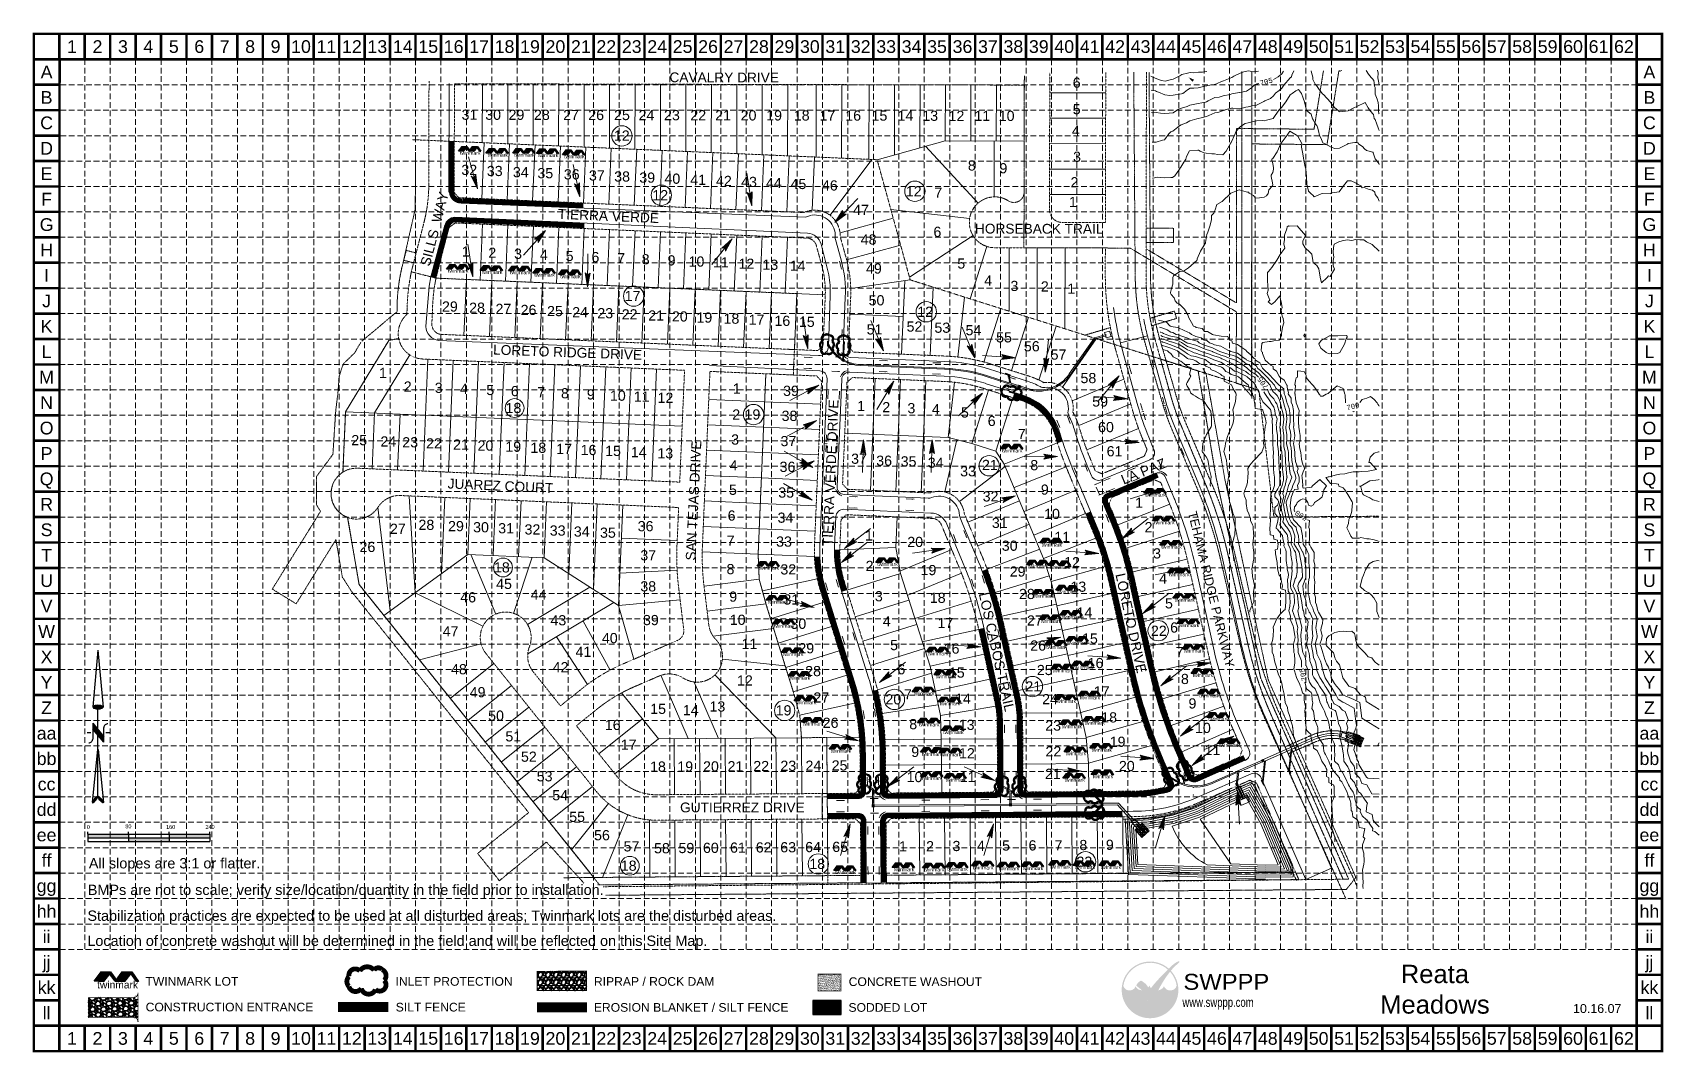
# Model space of a CAD drawing. Extents: x 52020 to 55225, y 51022 to 53027.
import ezdxf
from ezdxf.enums import TextEntityAlignment as Align

# ---------------------------------------------------------------- set-up
doc = ezdxf.new("R2010")
doc.units = 0
doc.header["$MEASUREMENT"] = 0
for name, pattern in [('ACAD_ISO02W100', [15, 12, -3]), ('CENTER', [2, 1.25, -0.25, 0.25, -0.25]), ('DIVIDE', [1.25, 0.5, -0.25, 0, -0.25, 0, -0.25]), ('HIDDEN', [0.375, 0.25, -0.125])]:
    doc.linetypes.add(name, pattern=pattern)
doc.layers.get('0').update_dxf_attribs({"lineweight": 0})
for name, color, linetype, lineweight in [('10', 7, 'Continuous', 0), ('13', 7, 'Continuous', 0), ('14', 7, 'Continuous', 0), ('2', 7, 'Continuous', 0), ('27', 7, 'Continuous', 0), ('28', 7, 'Continuous', 0), ('31', 7, 'Continuous', 0), ('32', 7, 'Continuous', 0), ('33', 7, 'Continuous', 0), ('34', 7, 'Continuous', 0), ('37', 7, 'Continuous', 0), ('38', 7, 'Continuous', 0), ('39', 7, 'Continuous', 0), ('4', 7, 'Continuous', 0), ('42', 7, 'Continuous', 0), ('43', 7, 'Continuous', 0), ('46', 7, 'Continuous', 0), ('5', 7, 'Continuous', 0), ('51', 7, 'Continuous', 0), ('6', 7, 'Continuous', 0), ('7', 7, 'Continuous', 0)]:
    doc.layers.add(name, color=color, linetype=linetype, lineweight=lineweight)
for name, color, linetype in [('BASE', 7, 'Continuous'), ('EROSION BLANKET', 84, 'Continuous'), ('GRID', 254, 'HIDDEN'), ('LEGEND', 7, 'Continuous'), ('LOGO', 7, 'Continuous'), ('NARROW', 7, 'Continuous'), ('SILT FENCE', 200, 'Continuous')]:
    doc.layers.add(name, color=color, linetype=linetype)
doc.styles.add("L200'", font='ARIAL.TTF', dxfattribs={"height": 0.001969})
doc.styles.add('LOGO1', font='ROCKEB.TTF', dxfattribs={"height": 25})
doc.styles.add('MONOTXT', font='MONOTXT')
doc.styles.get("Standard").update_dxf_attribs({"font": 'ARIAL.TTF'})

msp = doc.modelspace()

# ---------------------------------------------------------------- texts
at = {"insert": (54776.3, 51193.8), "char_height": 36, "width": 176.121, "attachment_point": 2}
msp.add_mtext('Reata Meadows', dxfattribs=at)
at = {"layer": '10', "color": 7, "linetype": 'Continuous', "lineweight": 0}
for s, rotation, p in [('CAVALRY DRIVE', 359.8677, (53379.5, 52928.8)), ('SILLS  WAY', 75.5359, (52819.5, 52638.2)), ('TIERRA VERDE ', 357.5557, (53155.4, 52656.2)), ('HORSEBACK TRAIL', 359.8678, (53998.6, 52631.3)), ('LORETO RIDGE DRIVE', 357.9221, (53071.4, 52388.5)), ('TIERRA VERDE DRIVE', 87.5353, (53598.2, 52160.7)), ('SAN TEJAS DRIVE', 87.1514, (53328.9, 52106.1)), ('LA PAZ', 22.2467, (54207.3, 52155.2)), ('JUAREZ COURT', 357.4586, (52939.4, 52125.9)), ('LORETO DRIVE', 282.3015, (54169.7, 51863.5)), ('LOS CABOS TRAIL', 282.5314, (53905.7, 51806.8))]:
    msp.add_text(s, height=19.25, rotation=rotation, dxfattribs=at).set_placement(p, align=Align.CENTER)
msp.add_text('TEHAMA RIDGE PARKWAY', height=17.5, rotation=283.7271, dxfattribs=at).set_placement((54345.2, 51934.1), align=Align.TOP_CENTER)
msp.add_text('GUTIERREZ DRIVE', height=19.25, dxfattribs=at).set_placement((53415.3, 51493.6), align=Align.CENTER)
at = {"layer": '13', "color": 7, "linetype": 'Continuous', "lineweight": 0}
for s, p in [('6', (54072.3, 52928.2)), ('5', (54072.3, 52875.9)), ('31', (52878.9, 52865.2)), ('30', (52925.4, 52865.1)), ('29', (52971.2, 52865)), ('28', (53021.2, 52864.9)), ('27', (53078.5, 52864.7)), ('26', (53127.8, 52864.6)), ('25', (53178.6, 52864.5)), ('24', (53226.8, 52864.4)), ('23', (53276.8, 52864.3)), ('22', (53328.5, 52864.2)), ('21', (53377.3, 52864.1)), ('20', (53427.4, 52863.9)), ('19', (53477.6, 52863.8)), ('18', (53531.9, 52863.7)), ('17', (53582.3, 52863.6)), ('16', (53633, 52863.5)), ('15', (53684.7, 52863.3)), ('14', (53735.7, 52863.2)), ('13', (53784.4, 52863.1)), ('12', (53836, 52863)), ('11', (53886.7, 52862.9)), ('10', (53934.6, 52862.8)), ('12', (53178.3, 52824.3)), ('4', (54070.7, 52833.6)), ('3', (54072.9, 52782.5)), ('32', (52878.5, 52756.6)), ('33', (52928.6, 52754.5)), ('34', (52979.8, 52752.2)), ('35', (53027.9, 52750.2)), ('36', (53079.9, 52747.9)), ('37', (53129.2, 52745.8)), ('8', (53866.2, 52765.4)), ('9', (53928.2, 52759.9)), ('38', (53178.9, 52743.7)), ('39', (53228.2, 52741.5)), ('40', (53277.6, 52739.4)), ('41', (53328.3, 52737.2)), ('42', (53378.9, 52735.1)), ('43', (53428.3, 52733)), ('44', (53477, 52730.8)), ('45', (53525.4, 52728.8)), ('46', (53587.1, 52726.1)), ('12', (53752.1, 52714.7)), ('2', (54067.9, 52732.5)), ('12', (53253.8, 52707)), ('7', (53800.3, 52711.8)), ('1', (54064.9, 52693.6)), ('47', (53648.4, 52678.1)), ('48', (53663.3, 52619.9)), ('6', (53798.5, 52634.9)), ('1', (52871.5, 52596.2)), ('2', (52923.7, 52593.9)), ('3', (52974.4, 52591.7)), ('4', (53025.1, 52589.6)), ('5', (53075.7, 52587.3)), ('6', (53126.4, 52585.2)), ('7', (53177, 52583)), ('8', (53225.1, 52580.9)), ('9', (53276.1, 52578.8)), ('10', (53325, 52576.5)), ('11', (53373, 52574.8)), ('12', (53423.2, 52572.3)), ('13', (53470.1, 52570.2)), ('14', (53523.9, 52568.2)), ('49', (53673.7, 52562.7)), ('5', (53845.4, 52572.5)), ('4', (53898.3, 52539.3)), ('3', (53949.9, 52528.5)), ('2', (54009.6, 52527.6)), ('1', (54061.6, 52523.1)), ('17', (53199.4, 52508.8)), ('50', (53678.9, 52500.3)), ('15', (53541.9, 52457.8)), ('12', (53774.5, 52477.8)), ('51', (53675, 52442.9)), ('52', (53753.5, 52448.7)), ('53', (53808.2, 52446.4)), ('54', (53869.4, 52441.4)), ('55', (53929.5, 52427.3)), ('56', (53984, 52409.9)), ('57', (54036.6, 52393.4)), ('58', (54095.3, 52347.4)), ('39', (53510.7, 52322.3)), ('59', (54118.3, 52301.3)), ('19', (53435, 52275.8)), ('38', (53507.9, 52273.1)), ('1', (53648.7, 52292.5)), ('2', (53698, 52290.3)), ('3', (53747.4, 52288.2)), ('4', (53795.4, 52286.2)), ('5', (53852.6, 52279.6)), ('6', (53905.2, 52263.1)), ('7', (53964.3, 52237.5)), ('60', (54129.8, 52251)), ('37', (53505.8, 52223.5)), ('61', (54146.7, 52203.5)), ('36', (53503.9, 52172.9)), ('37', (53644.5, 52188.8)), ('36', (53693.8, 52184.9)), ('35', (53741.9, 52183.6)), ('34', (53795.2, 52181)), ('21', (53901.7, 52176.7)), ('8', (53988.9, 52176.2)), ('33', (53858.8, 52164.1)), ('35', (53501.3, 52122.3)), ('32', (53903, 52114.7)), ('9', (54009.6, 52128.1)), ('34', (53499.9, 52072.9)), ('10', (54023.8, 52080.3)), ('1', (54194.9, 52102.3)), ('31', (53921.1, 52062.7)), ('2', (54213.5, 52054.3)), ('33', (53497.1, 52025.9)), ('1', (53664, 52038)), ('20', (53754.9, 52025.2)), ('30', (53940.6, 52017.8)), ('11', (54043.8, 52035.1)), ('2', (53665.3, 51978.2)), ('12', (54063.2, 51985.6)), ('3', (54230.1, 52002.7)), ('32', (53505.5, 51971.2)), ('19', (53780.9, 51969.9)), ('29', (53956.2, 51967.1)), ('4', (54242, 51953)), ('31', (53511.5, 51912.1)), ('3', (53683.5, 51918.4)), ('18', (53799.1, 51915.3)), ('28', (53974.4, 51922.9)), ('13', (54075.5, 51937.2)), ('14', (54087.6, 51886.3)), ('5', (54253.6, 51904.3)), ('30', (53525.2, 51864.3)), ('4', (53699, 51869)), ('17', (53814.2, 51865.7)), ('27', (53990, 51870.9)), ('22', (54233.7, 51850.6)), ('6', (54263.7, 51857)), ('29', (53540.8, 51816.2)), ('5', (53713.3, 51822.2)), ('16', (53826.4, 51815.6)), ('26', (53996.5, 51821.5)), ('15', (54098.3, 51835.1)), ('16', (54109.3, 51787.1)), ('7', (54274.7, 51808.9)), ('28', (53554.2, 51771.3)), ('6', (53727.6, 51774.9)), ('15', (53836.6, 51768.2)), ('25', (54009.5, 51773.4)), ('8', (54284.9, 51755.8)), ('27', (53570.3, 51719.5)), ('7', (53740.6, 51725.5)), ('21', (53987, 51741.3)), ('17', (54121.4, 51731.3)), ('19', (53496.2, 51694.1)), ('20', (53711.9, 51715.8)), ('14', (53848.7, 51716.9)), ('24', (54019.9, 51716.2)), ('9', (54299.8, 51707.7)), ('26', (53588.6, 51669.6)), ('8', (53751, 51667)), ('13', (53856, 51665.7)), ('23', (54026, 51664.2)), ('18', (54136.1, 51680.3)), ('10', (54320.3, 51659.6)), ('19', (54152.7, 51632.3)), ('9', (53754.9, 51612.4)), ('12', (53856.5, 51609.8)), ('22', (54026.4, 51613.5)), ('11', (54339.2, 51616.4)), ('25', (53606.3, 51585.8)), ('10', (53753.6, 51563)), ('11', (53858, 51563)), ('21', (54025.5, 51569.3)), ('20', (54170.8, 51584.6)), ('65', (53607.4, 51425.7)), ('1', (53730.8, 51426.7)), ('2', (53784.1, 51427.1)), ('3', (53836, 51427.4)), ('4', (53884.1, 51427.8)), ('5', (53933.4, 51428.2)), ('6', (53985.4, 51428.6)), ('7', (54036.6, 51428.7)), ('8', (54085.4, 51429.3)), ('9', (54137.4, 51429.7)), ('18', (53562.3, 51392.2)), ('23', (54087.4, 51396.5))]:
    msp.add_text(s, height=20, dxfattribs=at).set_placement(p, align=Align.MIDDLE)
at = {"layer": '14', "color": 7, "linetype": 'Continuous', "lineweight": 0}
for s, p in [('29', (52840.4, 52488)), ('28', (52893.8, 52485.7)), ('27', (52945.6, 52483.5)), ('26', (52995, 52481.3)), ('25', (53046.9, 52479.1)), ('24', (53096.3, 52477)), ('23', (53145.7, 52474.9)), ('22', (53193.6, 52472.8)), ('21', (53245.7, 52470.5)), ('20', (53292.3, 52468.6)), ('19', (53340.5, 52466.4)), ('18', (53393.8, 52464.2)), ('17', (53443.1, 52462.1)), ('16', (53493.8, 52459.9)), ('1', (52708.8, 52357.5)), ('2', (52757.5, 52330.8)), ('3', (52818.5, 52328.2)), ('4', (52867.9, 52326.1)), ('5', (52919.8, 52323.8)), ('6', (52967.9, 52321.8)), ('7', (53019.9, 52319.5)), ('8', (53066.6, 52317.5)), ('9', (53117.3, 52315.3)), ('10', (53170.5, 52312.8)), ('11', (53217.3, 52310.8)), ('12', (53264.1, 52308.8)), ('1', (53404.1, 52326.7)), ('18', (52965.4, 52288.6)), ('2', (53403.1, 52275.8)), ('25', (52662.2, 52225.4)), ('24', (52719.5, 52222.9)), ('23', (52762.4, 52221.1)), ('22', (52809.1, 52219.1)), ('21', (52862.2, 52216.8)), ('20', (52910.3, 52214.7)), ('19', (52964.9, 52212.4)), ('18', (53014.2, 52210.3)), ('17', (53064.9, 52208.1)), ('16', (53112.9, 52206)), ('15', (53161, 52204)), ('14', (53211.6, 52201.7)), ('13', (53263.7, 52199.5)), ('3', (53401, 52226.6)), ('4', (53398.1, 52175.9)), ('5', (53396.7, 52127.6)), ('6', (53394.1, 52077.1)), ('27', (52738.1, 52051.2)), ('28', (52794.2, 52058.8)), ('29', (52852.4, 52056.3)), ('30', (52901.6, 52054.1)), ('31', (52950.9, 52052.1)), ('32', (53002.7, 52049.8)), ('33', (53052.2, 52047.6)), ('34', (53099.6, 52045.6)), ('35', (53151, 52043.4)), ('36', (53225, 52056.2)), ('26', (52678.3, 52015.4)), ('7', (53392.3, 52027.7)), ('18', (52942.6, 51975.2)), ('37', (53230.2, 51999)), ('8', (53391.9, 51971.8)), ('46', (52876.2, 51916.3)), ('45', (52946.8, 51942.6)), ('44', (53014.8, 51921.5)), ('38', (53230.2, 51937.9)), ('9', (53397.2, 51917.7)), ('47', (52841.8, 51849.4)), ('43', (53053.6, 51871.2)), ('39', (53235.4, 51871.6)), ('10', (53406, 51872.1)), ('40', (53154.7, 51836.1)), ('11', (53429.1, 51824.7)), ('41', (53102.9, 51809.2)), ('48', (52858.2, 51775)), ('42', (53058, 51779)), ('12', (53420.2, 51752.9)), ('49', (52894.9, 51729.8)), ('15', (53249.6, 51696.9)), ('14', (53313.9, 51694.5)), ('13', (53366.2, 51701.7)), ('50', (52931.1, 51683.7)), ('16', (53160.4, 51665.4)), ('51', (52965, 51642.8)), ('17', (53191.8, 51626.6)), ('52', (52995.6, 51603)), ('53', (53026.6, 51564.4)), ('18', (53249.3, 51583.5)), ('19', (53302.9, 51583.6)), ('20', (53353.5, 51583.9)), ('21', (53401.6, 51584.3)), ('22', (53452.2, 51584.7)), ('23', (53505.5, 51585.1)), ('24', (53554.8, 51585.4)), ('54', (53057.2, 51527)), ('55', (53090.5, 51484.6)), ('56', (53139.3, 51448.6)), ('57', (53197.3, 51426.5)), ('58', (53257.2, 51423.1)), ('59', (53305.2, 51423.4)), ('60', (53353.3, 51423.8)), ('61', (53406.5, 51424.2)), ('62', (53457.1, 51424.6)), ('63', (53505.2, 51424.9)), ('64', (53554.2, 51425.3)), ('18', (53191.9, 51388.7))]:
    msp.add_text(s, height=20, dxfattribs=at).set_placement(p, align=Align.MIDDLE)
at = {"layer": '7', "color": 43, "linetype": 'Continuous', "lineweight": 0, "style": 'MONOTXT'}
for s, rotation, p in [('705', 15.3211, (54444.8, 52930.2)), ('705', 126.539, (54438.2, 52337.4)), ('700', 14.0513, (54615.3, 52291.8)), ('700', 147.0398, (54513.5, 52076.9)), ('705', 102.6984, (54517.3, 51764.1))]:
    msp.add_text(s, height=10, rotation=rotation, dxfattribs=at).set_placement(p, align=Align.MIDDLE)
at = {"layer": 'BASE'}
for s, p in [('1', (52097.8, 52999.1)), ('2', (52147.8, 52999.1)), ('3', (52197.8, 52999.1)), ('4', (52247.8, 52999.1)), ('5', (52297.8, 52999.1)), ('6', (52347.8, 52999.1)), ('7', (52397.8, 52999.1)), ('8', (52447.8, 52999.1)), ('9', (52497.8, 52999.1)), ('10', (52547.8, 52999.1)), ('11', (52597.8, 52999.1)), ('12', (52647.8, 52999.1)), ('13', (52697.8, 52999.1)), ('14', (52747.8, 52999.1)), ('15', (52797.8, 52999.1)), ('16', (52847.8, 52999.1)), ('17', (52897.8, 52999.1)), ('18', (52947.8, 52999.1)), ('19', (52997.8, 52999.1)), ('20', (53047.8, 52999.1)), ('21', (53097.8, 52999.1)), ('22', (53147.8, 52999.1)), ('23', (53197.8, 52999.1)), ('24', (53247.8, 52999.1)), ('25', (53297.8, 52999.1)), ('26', (53347.8, 52999.1)), ('27', (53397.8, 52999.1)), ('28', (53447.8, 52999.1)), ('29', (53497.8, 52999.1)), ('30', (53547.8, 52999.1)), ('31', (53597.8, 52999.1)), ('32', (53647.8, 52999.1)), ('33', (53697.8, 52999.1)), ('34', (53747.8, 52999.1)), ('35', (53797.8, 52999.1)), ('36', (53847.8, 52999.1)), ('37', (53897.8, 52999.1)), ('38', (53947.8, 52999.1)), ('39', (53997.8, 52999.1)), ('40', (54047.8, 52999.1)), ('41', (54097.8, 52999.1)), ('42', (54147.8, 52999.1)), ('43', (54197.8, 52999.1)), ('44', (54247.8, 52999.1)), ('45', (54297.8, 52999.1)), ('46', (54347.8, 52999.1)), ('47', (54397.8, 52999.1)), ('48', (54447.8, 52999.1)), ('49', (54497.8, 52999.1)), ('50', (54547.8, 52999.1)), ('51', (54597.8, 52999.1)), ('52', (54647.8, 52999.1)), ('53', (54697.8, 52999.1)), ('54', (54747.8, 52999.1)), ('55', (54797.8, 52999.1)), ('56', (54847.8, 52999.1)), ('57', (54897.8, 52999.1)), ('58', (54947.8, 52999.1)), ('59', (54997.8, 52999.1)), ('60', (55047.8, 52999.1)), ('61', (55097.8, 52999.1)), ('62', (55147.8, 52999.1)), ('A', (52047.8, 52949.1)), ('A', (55197.8, 52949.1)), ('B', (52047.8, 52899.1)), ('B', (55197.8, 52899.1)), ('C', (52047.8, 52849.1)), ('C', (55197.8, 52849.1)), ('D', (52047.8, 52799.1)), ('D', (55197.8, 52799.1)), ('E', (52047.8, 52749.1)), ('E', (55197.8, 52749.1)), ('F', (52047.8, 52699.1)), ('F', (55197.8, 52699.1)), ('G', (52047.8, 52649.1)), ('G', (55197.8, 52649.1)), ('H', (52047.8, 52599.1)), ('H', (55197.8, 52599.1)), ('I', (52047.8, 52549.1)), ('I', (55197.8, 52549.1)), ('J', (52047.8, 52499.1)), ('J', (55197.8, 52499.1)), ('K', (52047.8, 52449.1)), ('K', (55197.8, 52449.1)), ('L', (52047.8, 52399.1)), ('L', (55197.8, 52399.1)), ('M', (52047.8, 52349.1)), ('M', (55197.8, 52349.1)), ('N', (52047.8, 52299.1)), ('N', (55197.8, 52299.1)), ('O', (52047.8, 52249.1)), ('O', (55197.8, 52249.1)), ('P', (52047.8, 52199.1)), ('P', (55197.8, 52199.1)), ('Q', (52047.8, 52149.1)), ('Q', (55197.8, 52149.1)), ('R', (52047.8, 52099.1)), ('R', (55197.8, 52099.1)), ('S', (52047.8, 52049.1)), ('S', (55197.8, 52049.1)), ('T', (52047.8, 51999.1)), ('T', (55197.8, 51999.1)), ('U', (52047.8, 51949.1)), ('U', (55197.8, 51949.1)), ('V', (52047.8, 51899.1)), ('V', (55197.8, 51899.1)), ('W', (52047.8, 51849.1)), ('W', (55197.8, 51849.1)), ('X', (52047.8, 51799.1)), ('X', (55197.8, 51799.1)), ('Y', (52047.8, 51749.1)), ('Y', (55197.8, 51749.1)), ('Z', (52047.8, 51699.1)), ('Z', (55197.8, 51699.1)), ('aa', (52047.8, 51649.1)), ('aa', (55197.8, 51649.1)), ('bb', (52047.8, 51599.1)), ('bb', (55197.8, 51599.1)), ('cc', (52047.8, 51549.1)), ('cc', (55197.8, 51549.1)), ('dd', (52047.8, 51499.1)), ('dd', (55197.8, 51499.1)), ('ee', (52047.8, 51449.1)), ('ee', (55197.8, 51449.1)), ('ff', (52047.8, 51399.1)), ('ff', (55197.8, 51399.1)), ('gg', (52047.8, 51349.1)), ('gg', (55197.8, 51349.1)), ('hh', (52047.8, 51299.1)), ('hh', (55197.8, 51299.1)), ('ii', (52047.8, 51249.1)), ('ii', (55197.8, 51249.1)), ('jj', (52047.8, 51199.1)), ('jj', (55197.8, 51199.1)), ('kk', (52047.8, 51149.1)), ('kk', (55197.8, 51149.1)), ('ll', (52047.8, 51099.1)), ('ll', (55197.8, 51099.1)), ('1', (52097.8, 51049.1)), ('2', (52147.8, 51049.1)), ('3', (52197.8, 51049.1)), ('4', (52247.8, 51049.1)), ('5', (52297.8, 51049.1)), ('6', (52347.8, 51049.1)), ('7', (52397.8, 51049.1)), ('8', (52447.8, 51049.1)), ('9', (52497.8, 51049.1)), ('10', (52547.8, 51049.1)), ('11', (52597.8, 51049.1)), ('12', (52647.8, 51049.1)), ('13', (52697.8, 51049.1)), ('14', (52747.8, 51049.1)), ('15', (52797.8, 51049.1)), ('16', (52847.8, 51049.1)), ('17', (52897.8, 51049.1)), ('18', (52947.8, 51049.1)), ('19', (52997.8, 51049.1)), ('20', (53047.8, 51049.1)), ('21', (53097.8, 51049.1)), ('22', (53147.8, 51049.1)), ('23', (53197.8, 51049.1)), ('24', (53247.8, 51049.1)), ('25', (53297.8, 51049.1)), ('26', (53347.8, 51049.1)), ('27', (53397.8, 51049.1)), ('28', (53447.8, 51049.1)), ('29', (53497.8, 51049.1)), ('30', (53547.8, 51049.1)), ('31', (53597.8, 51049.1)), ('32', (53647.8, 51049.1)), ('33', (53697.8, 51049.1)), ('34', (53747.8, 51049.1)), ('35', (53797.8, 51049.1)), ('36', (53847.8, 51049.1)), ('37', (53897.8, 51049.1)), ('38', (53947.8, 51049.1)), ('39', (53997.8, 51049.1)), ('40', (54047.8, 51049.1)), ('41', (54097.8, 51049.1)), ('42', (54147.8, 51049.1)), ('43', (54197.8, 51049.1)), ('44', (54247.8, 51049.1)), ('45', (54297.8, 51049.1)), ('46', (54347.8, 51049.1)), ('47', (54397.8, 51049.1)), ('48', (54447.8, 51049.1)), ('49', (54497.8, 51049.1)), ('50', (54547.8, 51049.1)), ('51', (54597.8, 51049.1)), ('52', (54647.8, 51049.1)), ('53', (54697.8, 51049.1)), ('54', (54747.8, 51049.1)), ('55', (54797.8, 51049.1)), ('56', (54847.8, 51049.1)), ('57', (54897.8, 51049.1)), ('58', (54947.8, 51049.1)), ('59', (54997.8, 51049.1)), ('60', (55047.8, 51049.1)), ('61', (55097.8, 51049.1)), ('62', (55147.8, 51049.1))]:
    msp.add_text(s, height=25, dxfattribs=at).set_placement(p, align=Align.MIDDLE_CENTER)
at = {"layer": 'BASE', "color": 7, "style": "L200'"}
for s, height, p in [('All slopes are 3:1 or flatter.', 20.277, (52130.9, 51383.3)), ('BMPs are not to scale; verify size/location/quantity in the field prior to installation.', 20.277, (52128.8, 51331)), ('Stabilization practices are expected to be used at all disturbed areas; Twinmark lots are the disturbed areas.', 20.2772, (52128.1, 51280.2)), ('Location of concrete washout will be determined in the field and will be reflected on this Site Map.', 20.277, (52127.9, 51230.9))]:
    msp.add_text(s, height=height, dxfattribs=at).set_placement(p)
at = {"layer": 'BASE'}
msp.add_text('10.16.07', height=17.5, dxfattribs=at).set_placement((55095.3, 51099.1), align=Align.CENTER)
at = {"layer": 'LEGEND', "style": "L200'"}
for s, p in [('TWINMARK LOT', (52242.1, 51152.7)), ('INLET PROTECTION', (52733.5, 51152.6)), ('RIPRAP / ROCK DAM', (53123.5, 51152.5)), ('CONCRETE WASHOUT', (53624.2, 51152.1)), ('CONSTRUCTION ENTRANCE', (52242.5, 51102.2)), ('SILT FENCE', (52734, 51102)), ('EROSION BLANKET / SILT FENCE', (53123.4, 51101.5)), ('SODDED LOT', (53623.8, 51101.4))]:
    msp.add_text(s, height=17.05, dxfattribs=at).set_placement(p)

# ---------------------------------------------------------------- blocks, each defined once
blk = doc.blocks.new('MHSD')
at = {"layer": '43', "color": 7, "linetype": 'Continuous', "lineweight": 0}
blk.add_point((0, 0), dxfattribs=at)
blk.add_solid([(-0.07, -0.07), (0.07, -0.07), (-0.07, 0.07), (0.07, 0.07)], dxfattribs=at)
blk = doc.blocks.new('North Arrow')
at = {"layer": 'NARROW'}
for p, q in [((0, 0), (22.36, 2)), ((0, 0), (22.33, -2.02)), ((28.77, -2.09), (34.02, 2.32)), ((36.18, 2.33), (30.46, 2.33)), ((36.16, 2.32), (31.04, -2.09)), ((32.43, 3.06), (32.43, 4.63)), ((39.1, 0.01), (59.96, 2.11)), ((31.2, -0.05), (21.66, -0.05)), ((21.66, -0.05), (21.66, -0.05)), ((28.77, -2.09), (34.95, -2.09)), ((32.43, -4.26), (32.43, -2.8)), ((57.45, -0.05), (33.41, -0.05)), ((59.83, -2.14), (39.04, -0.01)), ((57.69, -0.03), (57.77, -0.01)), ((57.77, -0.05), (57.69, -0.03))]:
    blk.add_line(p, q, dxfattribs=at)
blk.add_lwpolyline([(22.36, -2.03), (22.59, -1.93, 0.091577), (22.87, -1.44, 0.048306), (23.03, -0.75), (23.07, -0.01), (23.01, 0.82, 0.048306), (22.87, 1.42, 0.091577), (22.59, 1.91), (22.36, 2.01), (22.14, 1.91, 0.091577), (21.86, 1.42, 0.048306), (21.72, 0.82), (21.66, -0.01), (21.72, -0.83, 0.048306), (21.86, -1.44, 0.091577), (22.14, -1.93)], format="xyb", close=True, dxfattribs=at)
for points in [[(57.46, -0.03), (57.44, 0.08, -0.066818), (57.67, 0.47, -0.03073), (58.01, 0.84), (58.52, 1.29), (59.07, 1.7, -0.03073), (59.5, 1.95, -0.066818), (59.93, 2.1), (60.04, 2.06)], [(60.04, 2.06), (60.05, 1.95, -0.066818), (59.82, 1.56, -0.03073), (59.43, 1.14), (58.97, 0.74), (58.42, 0.33, -0.03073), (57.99, 0.08, -0.036692), (57.76, -0.02)], [(57.46, -0.04), (57.44, -0.15, 0.066818), (57.67, -0.54, 0.03073), (58.01, -0.9), (58.52, -1.36), (59.07, -1.77, 0.03073), (59.5, -2.02, 0.066818), (59.93, -2.17), (60.04, -2.13)], [(60.04, -2.13), (60.05, -2.01, 0.066818), (59.82, -1.63, 0.03073), (59.43, -1.2), (58.97, -0.8), (58.42, -0.4, 0.03073), (57.99, -0.15, 0.036692), (57.76, -0.05)]]:
    blk.add_lwpolyline(points, format="xyb", dxfattribs=at)
for centre, start, end in [((30.46, 3.86), 178.8769, 270), ((34.95, -3.62), 358.8769, 90)]:
    blk.add_arc(centre, 1.53, start, end, dxfattribs=at)
for points in [[(23.03, -0.76), (21.67, -0.05), (23.07, -0.05), (21.72, 0.82)], [(23.07, -0.05), (21.72, 0.82), (23.02, 0.75), (21.85, 1.42)], [(23.02, 0.75), (21.85, 1.42), (22.87, 1.44), (22.14, 1.91)], [(22.87, 1.44), (22.14, 1.91), (22.59, 1.91), (22.36, 2)], [(31.05, -2.09), (36.15, 2.36), (28.75, -2.06), (34.01, 2.36)], [(57.44, 0.08), (57.7, -0.01), (57.5, 0.21), (57.77, -0.01)], [(57.45, -0.04), (57.69, -0.02), (57.44, 0.08), (57.7, -0.01)], [(57.5, 0.21), (57.77, -0.01), (57.6, 0.39), (57.94, 0.06)], [(57.6, 0.39), (57.94, 0.06), (57.68, 0.5), (58.07, 0.13)], [(57.68, 0.5), (58.07, 0.13), (57.84, 0.66), (58.29, 0.26)], [(57.84, 0.66), (58.29, 0.26), (58.03, 0.86), (58.52, 0.41)], [(58.03, 0.86), (58.52, 0.41), (58.26, 1.07), (58.73, 0.57)], [(58.26, 1.07), (58.73, 0.57), (58.52, 1.3), (59.05, 0.81)], [(58.52, 1.3), (59.05, 0.81), (58.7, 1.42), (59.26, 0.99)], [(59.26, 1), (58.69, 1.42), (59.45, 1.15), (59, 1.65)], [(59.45, 1.15), (59, 1.65), (59.62, 1.34), (59.28, 1.82)], [(59.62, 1.34), (59.28, 1.82), (59.81, 1.55), (59.49, 1.95)], [(59.81, 1.55), (59.49, 1.95), (59.93, 1.73), (59.69, 2.04)], [(59.93, 1.73), (59.69, 2.04), (60.05, 1.94), (59.93, 2.1)], [(60.05, 1.94), (59.93, 2.1), (60.04, 2.06)], [(22.87, -1.44), (21.72, -0.87), (23.03, -0.76), (21.67, -0.05)], [(22.58, -1.93), (21.86, -1.45), (22.87, -1.44), (21.72, -0.87)], [(22.36, -2.01), (22.14, -1.93), (22.58, -1.93), (21.86, -1.45)], [(57.44, -0.14), (57.69, -0.02), (57.45, -0.04), (57.69, -0.02)], [(57.46, -0.19), (57.7, -0.03), (57.44, -0.14), (57.69, -0.02)], [(57.53, -0.33), (57.76, -0.05), (57.46, -0.19), (57.7, -0.03)], [(57.63, -0.48), (57.9, -0.1), (57.53, -0.33), (57.76, -0.05)], [(57.78, -0.66), (58.09, -0.2), (57.63, -0.48), (57.9, -0.1)], [(57.97, -0.87), (58.34, -0.35), (57.78, -0.66), (58.09, -0.2)], [(58.24, -1.11), (58.61, -0.54), (57.97, -0.87), (58.34, -0.35)], [(58.61, -1.43), (58.93, -0.77), (58.24, -1.11), (58.61, -0.54)], [(58.91, -1.64), (59.2, -1), (58.61, -1.43), (58.93, -0.77)], [(59.12, -1.79), (59.57, -1.36), (58.92, -1.65), (59.2, -1.01)], [(59.35, -1.93), (59.81, -1.62), (59.12, -1.79), (59.57, -1.36)], [(59.54, -1.32), (59.41, -1.18), (59.21, -1.01)], [(59.58, -2.05), (59.93, -1.79), (59.35, -1.93), (59.81, -1.62)], [(59.78, -2.13), (60.05, -2.01), (59.58, -2.05), (59.93, -1.79)], [(59.92, -2.17), (60.04, -2.13), (59.78, -2.13), (60.05, -2.01)]]:
    blk.add_solid(points, dxfattribs=at)
blk = doc.blocks.new('new logo')
at = {"layer": 'LOGO'}
h = blk.add_hatch(color=170, dxfattribs=at)
h.paths.add_polyline_path([(67.4, 44.1), (66.8, 44.7), (66.3, 45.2), (66, 45.8), (65.5, 46.4), (65.1, 47.2), (64.7, 47.9), (64.4, 48.5), (64.2, 49), (63.9, 49.6), (63.7, 50.1), (63.3, 51), (62.9, 52), (62.6, 52.8), (62.4, 53.3), (62.2, 53.7), (62.1, 54.2), (61.9, 54.7), (61.7, 55.2), (61.5, 55.7), (61.3, 56.3), (61, 56.8), (60.8, 57.4), (60.5, 57.9), (60.2, 58.5), (60, 59.1), (59.7, 59.6), (59.3, 60.2), (59, 60.8), (58.7, 61.3), (58.3, 61.9), (58, 62.4), (57.6, 62.9), (57.3, 63.4), (56.9, 63.9), (56.6, 64.3), (56.3, 64.7), (55.9, 65.1), (55.6, 65.5), (55.2, 65.9), (54.9, 66.2), (54, 66.2), (52.9, 66.3), (52, 66.5), (51.5, 66.6), (50.9, 66.8), (50.3, 67), (49.4, 67.4), (48.3, 67.9), (47.3, 68.6), (46.5, 69.3), (45.7, 70), (45, 70.8), (44.4, 71.5), (44, 72.2), (43.6, 72.7), (43.4, 72.9), (43.2, 73.2), (43.1, 73.4), (43, 73.5), (42.8, 73.7), (42.7, 73.7), (42.7, 73.8), (42.6, 73.8), (42.5, 73.7), (42.5, 73.6), (42.4, 73.5), (42.4, 73.4), (42.3, 73.2), (42.2, 72.8), (42, 72.1), (41.7, 71.5), (41.4, 70.9), (41, 70.3), (40.5, 69.8), (40, 69.2), (39.4, 68.7), (38.8, 68.2), (38.1, 67.7), (37.3, 67.3), (36.5, 66.9), (35.7, 66.6), (34.9, 66.3), (34, 66.1), (33, 66), (31.9, 65.9), (30.8, 65.9), (29.6, 65.9), (28.6, 66), (27.6, 66.1), (26.7, 66.4), (25.8, 66.7), (25, 67.1), (24.1, 67.6), (23.2, 68.2), (22.4, 68.9), (21.8, 69.5), (21.4, 69.9), (21, 70.4), (20.6, 70.9), (20.2, 71.5), (19.9, 72.1), (19.5, 72.9), (19.2, 73.8), (18.9, 74.8, -0.595729), (106.3, 106.8), (107, 107.5), (107.5, 108), (108.1, 108.6, 37.93689), (112.3, 104.5), (112.1, 104.2), (111.6, 103.7), (111.1, 103.1), (110.6, 102.5, -0.146449), (123.6, 75), (123.3, 74.5), (123.1, 74), (122.9, 73.5), (122.8, 73.1), (122.5, 72.4), (122.2, 71.7), (121.9, 71.1), (121.5, 70.5), (121.1, 70), (120.7, 69.5), (120.2, 69), (119.6, 68.6), (119, 68.1), (118.4, 67.7), (117.8, 67.4), (117.1, 67), (116.5, 66.7), (115.8, 66.5), (115, 66.3), (114.3, 66.1), (113.5, 66), (112.7, 65.9), (111.9, 65.8), (111.1, 65.8), (110.3, 65.8), (109.4, 65.9), (108.6, 66), (107.7, 66.2), (106.8, 66.4), (105.9, 66.7), (105.1, 67.1), (104.3, 67.5), (103.5, 68), (102.8, 68.6), (102.1, 69.3), (101.4, 70), (100.8, 70.7), (100.2, 71.4), (99.8, 72), (99.5, 72.5), (99.4, 72.8), (99.3, 73), (99.1, 73.2), (99, 73.4), (98.9, 73.5), (98.8, 73.6), (98.7, 73.6), (98.6, 73.6), (98.5, 73.5), (98.4, 73.4), (98.4, 73.3), (98.3, 73.2), (98.2, 73), (98.1, 72.8), (97.8, 72.4), (97.4, 71.8), (96.9, 71.1), (96.4, 70.5), (95.9, 70.1), (95.4, 69.6), (94.8, 69.1), (94.2, 68.6), (93.5, 68.2), (92.8, 67.7), (91.9, 67.3), (91, 66.9), (90.1, 66.6), (89.4, 66.4), (88.6, 66.2), (87.8, 66.1), (87.6, 65.6), (87.4, 65.1), (87.1, 64.4), (86.9, 63.8), (86.6, 63), (86.3, 62.2), (85.9, 61.3), (85.6, 60.4), (85.3, 59.5), (84.9, 58.6), (84.6, 57.7), (84.2, 56.7), (83.9, 55.8), (83.5, 54.9), (83.2, 54), (82.9, 53.2), (82.6, 52.4), (82.3, 51.6), (82.1, 51), (81.9, 50.3), (81.6, 49.8), (81.3, 48.9), (80.9, 48.1), (80.5, 47.3), (80.1, 46.6), (79.6, 45.9), (79.1, 45.4), (78.6, 44.8), (78.1, 44.3), (77.6, 43.9), (77, 43.5), (76.5, 43.1), (75.9, 42.8), (75.3, 42.6), (74.6, 42.3), (73.7, 42.1), (73, 41.9), (72.2, 41.9), (71.6, 42), (70.9, 42.2), (70.1, 42.5), (69.4, 42.8), (68.7, 43.1), (68, 43.5)])
h.paths.add_polyline_path([(71.8, 72), (70.7, 73.9), (70.1, 75.2), (69.7, 74.3), (68.7, 72.6), (67.9, 71.7), (67.9, 71.5), (68.1, 71.2), (68.3, 71), (68.4, 70.8), (68.5, 70.6), (68.7, 70.4), (68.8, 70.2), (68.9, 70.1), (69, 70), (69.1, 69.8), (69.3, 69.7), (69.4, 69.7), (69.5, 69.6), (69.6, 69.5), (69.7, 69.5), (69.8, 69.4), (69.9, 69.4), (70.1, 69.3), (70.2, 69.3), (70.3, 69.2), (70.4, 69.2), (70.5, 69.2), (70.6, 69.2), (70.8, 69.2), (70.9, 69.2), (71, 69.2), (71.1, 69.2), (71.2, 69.2), (71.3, 69.2), (71.4, 69.2), (71.5, 69.2), (71.6, 69.2), (71.7, 69.3), (71.8, 69.3), (71.9, 69.3), (72, 69.4), (72.1, 69.5), (72.2, 69.5), (72.3, 69.6), (72.5, 69.6), (72.6, 69.7), (72.7, 69.8), (72.8, 69.9), (72.9, 70), (73, 70.1), (73.1, 70.2), (73.2, 70.3), (73.3, 70.4), (72.5, 71.1)], flags=17)
blk.add_hatch(color=240, dxfattribs=at).paths.add_polyline_path([(117.7, 117.3), (118.9, 118.2), (119.8, 118.9), (120.6, 119.5), (121.3, 119.9), (121.9, 120.3), (122.4, 120.6), (122.8, 120.9), (123.1, 121.1), (123.4, 121.3), (123.7, 121.4), (124, 121.6), (124.2, 121.7), (124.4, 121.8), (124.6, 121.9), (124.8, 121.9), (125, 122), (125.2, 122.1), (125.4, 122.2), (125.6, 122.2), (125.8, 122.3), (125.9, 122.4), (126.1, 122.4), (126.3, 122.5), (126.4, 122.5), (126.6, 122.6), (126.7, 122.6), (126.8, 122.7), (126.9, 122.7), (127.1, 122.7), (127.2, 122.8), (127.3, 122.8), (127.4, 122.8), (127.5, 122.8), (127.6, 122.8), (127.7, 122.8), (127.8, 122.8), (127.9, 122.8), (128, 122.8), (128.1, 122.8), (128.1, 122.8), (128.2, 122.8), (128.3, 122.8), (128.4, 122.8), (128.4, 122.7), (128.5, 122.7), (128.5, 122.7), (128.6, 122.7), (128.6, 122.6), (128.7, 122.6), (128.7, 122.6), (128.7, 122.5), (128.7, 122.5), (128.8, 122.4), (128.8, 122.4), (128.8, 122.3), (128.8, 122.3), (128.8, 122.2), (128.8, 122.1), (128.8, 122.1), (128.8, 122), (128.8, 121.9), (128.8, 121.8), (128.8, 121.8), (128.8, 121.7), (128.8, 121.6), (128.7, 121.5), (128.7, 121.4), (128.7, 121.3), (128.6, 121.3), (128.6, 121.2), (128.5, 121.1), (128.4, 121), (128.4, 120.8), (128.3, 120.7), (128.2, 120.6), (128.1, 120.4), (128, 120.3), (127.8, 120.1), (127.7, 120), (127.6, 119.8), (127.4, 119.6), (127.3, 119.4), (127.1, 119.2), (126.8, 119), (126.6, 118.8), (126.3, 118.5), (125.9, 118.2), (125.5, 117.9), (125.1, 117.5), (124.6, 117), (124, 116.6), (123.5, 116.1), (122.9, 115.6), (122.3, 115.1), (121.7, 114.5), (121.1, 114), (120.6, 113.5), (120, 113), (119.5, 112.5), (119, 112), (118.5, 111.5), (118, 111), (117.5, 110.5), (117, 109.9), (116.5, 109.4), (116, 108.8), (115.5, 108.3), (115, 107.7), (114.5, 107.1), (114, 106.6), (113.5, 106), (113, 105.4), (112.5, 104.8), (112.1, 104.2), (111.6, 103.7), (111.1, 103.1), (110.6, 102.4), (110.1, 101.8), (109.6, 101.1), (109, 100.4), (108.5, 99.7), (107.9, 98.9), (107.3, 98.1), (106.7, 97.3), (106, 96.4), (105.4, 95.6), (104.8, 94.7), (104.2, 93.9), (103.6, 93.1), (103.1, 92.3), (102.5, 91.5), (102, 90.6), (101.4, 89.8), (100.9, 89), (100.3, 88.2), (99.8, 87.3), (99.2, 86.5), (98.6, 85.6), (98.1, 84.7), (97.5, 83.8), (96.9, 82.9), (96.4, 82), (95.9, 81.1), (95.4, 80.3), (94.9, 79.5), (94.5, 78.7), (94, 78), (93.6, 77.2), (93.2, 76.5), (92.8, 75.8), (92.4, 75), (92, 74.3), (91.6, 73.5), (91.2, 72.8), (90.8, 72), (90.4, 71.3), (90, 70.6), (89.6, 69.9), (89.3, 69.3), (89, 68.7), (88.8, 68.2), (88.5, 67.7), (88.3, 67.3), (88.1, 66.9), (88, 66.5), (87.8, 66.1), (87.6, 65.6), (87.4, 65.1), (87.1, 64.4), (86.9, 63.8), (86.6, 63), (86.3, 62.2), (85.9, 61.3), (85.6, 60.4), (85.3, 59.5), (84.9, 58.6), (84.6, 57.7), (84.2, 56.7), (83.9, 55.8), (83.5, 54.9), (83.2, 54), (82.9, 53.2), (82.6, 52.4), (82.3, 51.6), (82.1, 51), (81.9, 50.3), (81.6, 49.8), (81.4, 49.2), (81.2, 48.7), (81, 48.3), (80.8, 47.9), (80.6, 47.5), (80.4, 47.1), (80.2, 46.7), (80, 46.4), (79.7, 46.1), (79.5, 45.8), (79.2, 45.5), (79, 45.2), (78.7, 44.9), (78.5, 44.7), (78.2, 44.4), (78, 44.2), (77.7, 44), (77.4, 43.8), (77.2, 43.6), (76.9, 43.4), (76.6, 43.2), (76.3, 43), (76, 42.9), (75.7, 42.7), (75.5, 42.6), (75.2, 42.5), (74.9, 42.4), (74.6, 42.3), (74.3, 42.2), (74, 42.1), (73.8, 42.1), (73.5, 42), (73.2, 42), (73, 41.9), (72.7, 41.9), (72.5, 41.9), (72.2, 41.9), (72, 42), (71.8, 42), (71.5, 42.1), (71.3, 42.1), (71.1, 42.2), (70.8, 42.2), (70.6, 42.3), (70.4, 42.4), (70.1, 42.5), (69.9, 42.6), (69.6, 42.7), (69.4, 42.8), (69.2, 42.9), (68.9, 43), (68.7, 43.1), (68.5, 43.2), (68.2, 43.4), (68, 43.6), (67.8, 43.7), (67.6, 43.9), (67.4, 44.1), (67.2, 44.3), (67, 44.5), (66.8, 44.7), (66.6, 44.9), (66.5, 45.1), (66.3, 45.4), (66.1, 45.6), (65.9, 45.9), (65.7, 46.2), (65.4, 46.6), (65.2, 47), (65, 47.4), (64.7, 47.9), (64.4, 48.5), (64.2, 49), (63.9, 49.6), (63.7, 50.1), (63.4, 50.7), (63.2, 51.3), (63, 51.8), (62.8, 52.3), (62.6, 52.8), (62.4, 53.3), (62.2, 53.7), (62.1, 54.2), (61.9, 54.7), (61.7, 55.2), (61.5, 55.7), (61.3, 56.3), (61, 56.8), (60.8, 57.4), (60.5, 57.9), (60.2, 58.5), (60, 59.1), (59.7, 59.6), (59.3, 60.2), (59, 60.8), (58.7, 61.3), (58.3, 61.9), (58, 62.4), (57.6, 62.9), (57.3, 63.4), (56.9, 63.9), (56.6, 64.3), (56.3, 64.7), (55.9, 65.1), (55.6, 65.5), (55.2, 65.9), (54.9, 66.3), (54.5, 66.6), (54.1, 67), (53.7, 67.4), (53.3, 67.8), (52.8, 68.1), (52.4, 68.5), (51.9, 68.9), (51.4, 69.3), (50.9, 69.7), (50.5, 70), (50, 70.4), (49.5, 70.8), (49.1, 71.1), (48.7, 71.5), (48.2, 71.8), (47.8, 72.1), (47.5, 72.4), (47.1, 72.7), (46.8, 72.9), (46.6, 73.1), (46.3, 73.3), (46.1, 73.5), (45.9, 73.6), (45.7, 73.8), (45.6, 73.9), (45.5, 74), (45.3, 74.2), (45.2, 74.3), (45.1, 74.4), (45, 74.6), (45, 74.7), (44.9, 74.8), (44.8, 75), (44.8, 75.1), (44.8, 75.2), (44.7, 75.4), (44.7, 75.5), (44.7, 75.7), (44.7, 75.8), (44.7, 76), (44.7, 76.1), (44.7, 76.3), (44.8, 76.4), (44.8, 76.6), (44.9, 76.7), (44.9, 76.9), (45, 77.1), (45.1, 77.2), (45.2, 77.4), (45.3, 77.6), (45.4, 77.8), (45.6, 78), (45.7, 78.2), (45.9, 78.5), (46.1, 78.7), (46.3, 79), (46.6, 79.3), (46.8, 79.5), (47.1, 79.8), (47.3, 80.1), (47.6, 80.4), (47.9, 80.7), (48.2, 81), (48.5, 81.3), (48.8, 81.6), (49.2, 81.9), (49.5, 82.2), (49.8, 82.5), (50.1, 82.7), (50.4, 83), (50.7, 83.2), (51, 83.4), (51.2, 83.6), (51.5, 83.8), (51.7, 83.9), (51.9, 84.1), (52.1, 84.2), (52.2, 84.3), (52.4, 84.4), (52.5, 84.5), (52.7, 84.5), (52.8, 84.6), (53, 84.6), (53.1, 84.6), (53.2, 84.7), (53.3, 84.7), (53.5, 84.7), (53.6, 84.7), (53.7, 84.7), (53.8, 84.7), (54, 84.7), (54.1, 84.6), (54.2, 84.6), (54.3, 84.5), (54.5, 84.5), (54.6, 84.4), (54.7, 84.4), (54.9, 84.3), (55, 84.2), (55.2, 84.1), (55.3, 84.1), (55.5, 84), (55.7, 83.9), (55.9, 83.7), (56.1, 83.6), (56.4, 83.4), (56.7, 83.2), (57, 83), (57.3, 82.8), (57.7, 82.5), (58, 82.3), (58.4, 82), (58.8, 81.7), (59.2, 81.4), (59.6, 81.1), (60, 80.8), (60.4, 80.5), (60.8, 80.2), (61.2, 79.9), (61.5, 79.6), (61.9, 79.3), (62.3, 78.9), (62.6, 78.6), (63, 78.3), (63.3, 77.9), (63.7, 77.5), (64, 77.2), (64.3, 76.8), (64.6, 76.4), (64.9, 76), (65.2, 75.6), (65.5, 75.2), (65.8, 74.8), (66.1, 74.4), (66.4, 74), (66.7, 73.6), (66.9, 73.2), (67.2, 72.8), (67.4, 72.5), (67.6, 72.1), (67.8, 71.8), (67.9, 71.5), (68.1, 71.2), (68.3, 71), (68.4, 70.8), (68.5, 70.6), (68.7, 70.4), (68.8, 70.2), (68.9, 70.1), (69, 70), (69.1, 69.8), (69.3, 69.7), (69.4, 69.7), (69.5, 69.6), (69.6, 69.5), (69.7, 69.5), (69.8, 69.4), (69.9, 69.4), (70.1, 69.3), (70.2, 69.3), (70.3, 69.2), (70.4, 69.2), (70.5, 69.2), (70.6, 69.2), (70.8, 69.2), (70.9, 69.2), (71, 69.2), (71.1, 69.2), (71.2, 69.2), (71.3, 69.2), (71.4, 69.2), (71.5, 69.2), (71.6, 69.2), (71.7, 69.3), (71.8, 69.3), (71.9, 69.3), (72, 69.4), (72.1, 69.5), (72.2, 69.5), (72.3, 69.6), (72.5, 69.6), (72.6, 69.7), (72.7, 69.8), (72.8, 69.9), (72.9, 70), (73, 70.1), (73.1, 70.2), (73.2, 70.3), (73.3, 70.5), (73.5, 70.6), (73.6, 70.8), (73.7, 70.9), (73.9, 71.1), (74, 71.3), (74.2, 71.5), (74.3, 71.8), (74.5, 72), (74.7, 72.3), (74.9, 72.6), (75.1, 72.8), (75.3, 73.1), (75.6, 73.5), (75.8, 73.8), (76.1, 74.1), (76.4, 74.5), (76.7, 74.9), (77, 75.3), (77.3, 75.7), (77.7, 76.1), (78, 76.5), (78.4, 77), (78.8, 77.4), (79.2, 77.9), (79.6, 78.4), (80, 78.9), (80.5, 79.5), (81, 80), (81.5, 80.6), (82, 81.1), (82.5, 81.7), (83, 82.3), (83.6, 82.9), (84.1, 83.5), (84.7, 84.1), (85.2, 84.7), (85.7, 85.3), (86.2, 85.8), (86.7, 86.4), (87.2, 86.9), (87.7, 87.4), (88.1, 87.9), (88.6, 88.5), (89.1, 89), (89.5, 89.5), (90, 90.1), (90.5, 90.6), (91, 91.2), (91.5, 91.7), (92.1, 92.3), (92.6, 92.9), (93.2, 93.5), (93.8, 94.1), (94.4, 94.8), (95, 95.4), (95.6, 96), (96.3, 96.7), (96.9, 97.3), (97.6, 98), (98.2, 98.6), (98.8, 99.2), (99.4, 99.8), (100, 100.3), (100.5, 100.9), (101.1, 101.4), (101.6, 102), (102.1, 102.5), (102.7, 103.1), (103.2, 103.6), (103.7, 104.1), (104.2, 104.7), (104.8, 105.2), (105.3, 105.8), (105.9, 106.3), (106.4, 106.9), (107, 107.5), (107.5, 108), (108.1, 108.6), (108.7, 109.2), (109.3, 109.8), (109.9, 110.3), (110.4, 110.9), (111, 111.5), (111.6, 112), (112.2, 112.6), (112.8, 113.1), (113.4, 113.6), (114, 114.2), (114.6, 114.7), (115.3, 115.3), (116, 115.9), (116.8, 116.6)])
at = {"layer": 'LOGO', "style": 'LOGO1'}
for s, height, width, p in [('SWPPP', 31.32, 1.115, (137, 67)), ('www.swppp.com', 18.112, 0.77, (135, 33.4))]:
    blk.add_text(s, height=height, dxfattribs=dict(at, width=width)).set_placement(p)
blk = doc.blocks.new('A$C0CA6349E')
h = blk.add_hatch(color=7)
h.paths.add_polyline_path([(82.2, 7.2), (82.2, 14.4), (2.2, 14.4), (2.2, 7.2)])
h.paths.add_polyline_path([(82.2, 7.2), (82.2, 0), (162.2, 0), (162.2, 7.2)])
h.paths.add_polyline_path([(162.2, 14.4), (162.2, 7.2), (242.2, 7.2), (242.2, 14.4)])
at = {"color": 7}
for p, q in [((2.2, 14.4), (2.2, 19.2)), ((2.2, 14.4), (82.2, 14.4)), ((2.2, 14.4), (2.2, 0)), ((2.2, 7.2), (242.2, 7.2)), ((82.2, 14.4), (82.2, 19.2)), ((82.2, 14.4), (242.2, 14.4)), ((82.2, 14.4), (82.2, 0)), ((162.2, 14.4), (162.2, 19.2)), ((162.2, 14.4), (162.2, 0)), ((242.2, 14.4), (242.2, 19.2)), ((242.2, 14.4), (242.2, 0)), ((2.2, 0), (82.2, 0)), ((82.2, 0), (242.2, 0))]:
    blk.add_line(p, q, dxfattribs=at)
for s, p in [('0', (0.1, 24.9)), ('80', (75.9, 26.1)), ('160', (156, 24.9)), ('240', (233.4, 24.9))]:
    blk.add_text(s, height=7.68, dxfattribs=at).set_placement(p)
blk = doc.blocks.new('A$C233E38BC')
h = blk.add_hatch()
h.set_pattern_fill('ANSI31', color=13, scale=0.14, style=0)
h.set_pattern_definition([(45, (-262.733367, -269.10687), (-0.0123743687, 0.0123743687), [])])
h.paths.add_polyline_path([(0, 0.3), (23.2, 31.2), (54.5, 31.2), (76.8, 0.2), (69.4, 0.6), (51, 25), (30.9, 0.2)])
h = blk.add_hatch()
h.set_pattern_fill('ANSI31', color=13, scale=0.14, style=0)
h.set_pattern_definition([(45, (-193.908287, -269.020488), (-0.0123743687, 0.0123743687), [])])
h.paths.add_polyline_path([(69.1, 0.1), (92.2, 30.9), (123.5, 30.9), (145.8, 0), (139.2, 0.1), (121, 25.9), (99.9, 0)])
at = {"color": 13}
for points in [[(0, 0.3), (23.2, 31.2), (54.5, 31.2), (76.8, 0.2), (69.4, 0.6), (51, 25), (30.9, 0.2)], [(69.1, 0.1), (92.2, 30.9), (123.5, 30.9), (145.8, 0), (139.2, 0.1), (121, 25.9), (99.9, 0)]]:
    blk.add_lwpolyline(points, close=True, dxfattribs=at)
blk = doc.blocks.new('A$C24AE2627')
at = {"layer": 'SILT FENCE', "linetype": 'Continuous', "lineweight": 0}
blk.add_blockref('A$C233E38BC', (0, 31.9), dxfattribs=at)
at = {"color": 13, "insert": (10.1, 32.9), "char_height": 24, "width": 144.421, "attachment_point": 1}
blk.add_mtext('twinmark', dxfattribs=at)

# ---------------------------------------------------------------- hatches: boundary and pattern name
at = {"layer": '43', "linetype": 'Continuous', "lineweight": 0}
for points in [[(53584.4, 52410), (53582.4, 52410.1), (53582.8, 52420.1), (53584.8, 52420)], [(53615.3, 52408.7), (53613.3, 52408.8), (53613.8, 52418.8), (53615.8, 52418.7)], [(53931.5, 52355), (53932.1, 52357), (53941.7, 52353.9), (53941.1, 52352)], [(53939.8, 52319.9), (53940.4, 52321.8), (53949.9, 52318.8), (53949.3, 52316.9)], [(54287.8, 51570.9), (54286, 51570.1), (54281.9, 51579.3), (54283.8, 51580.1)], [(54493.1, 51570.6), (54491.3, 51569.8), (54487.3, 51578.9), (54489.1, 51579.7)], [(54259.4, 51558.5), (54257.6, 51557.7), (54253.5, 51566.8), (54255.4, 51567.6)], [(54440.9, 51547.7), (54439.1, 51546.9), (54435.1, 51556.1), (54436.9, 51556.9)], [(54112.5, 51526.1), (54112.5, 51524.1), (54102.5, 51524), (54102.5, 51526)], [(54112.7, 51495.1), (54112.8, 51493.1), (54102.8, 51493), (54102.7, 51495)]]:
    msp.add_hatch(color=5, dxfattribs=at).paths.add_polyline_path(points)
at = {"layer": 'BASE'}
h = msp.add_hatch(dxfattribs=at)
h.set_pattern_fill('AR-SAND', color=30, scale=1.31872, style=0)
h.set_pattern_definition([(37.5, (54679.781, 51043.4473), (-0.0830706, 2.5409407), [0, -2.004454, 0, -2.2418237, 0, -2.1429197]), (7.5, (54679.781, 51043.4473), (2.33384, 3.72162), [0, -1.0813503, 0, -1.8066462, 0, -0.692328]), (327.5, (54678.159, 51043.4473), (4.1066807, 0.0074627), [0, -0.65936, 0, -2.3736957, 0, -3.0989916]), (317.5, (54678.159, 51043.4473), (3.964239, 1.157408), [0, -0.32968, 0, -1.5560894, 0, -1.7802718])])
h.paths.add_polyline_path([(53609, 51142.4), (53609, 51175.3), (53563.9, 51175.3), (53563.9, 51142.4)])
at = {"layer": 'LEGEND', "linetype": 'ACAD_ISO02W100'}
h = msp.add_hatch(dxfattribs=at)
h.set_pattern_fill('GRAVEL', color=240, scale=15.2361, style=0)
h.set_pattern_definition([(228.0128, (51927.7725, 50373.7078), (-121.8887731, -137.1249204), [2.0498, -202.93096]), (184.9697, (51926.4012, 50372.1842), (182.83321602, 15.23596755), [3.51753, -348.23516]), (132.5104, (51922.8969, 50371.8795), (152.3608586, -167.59723216), [2.48025, -245.54548]), (267.2737, (51916.9548, 50368.0705), (15.23603933, 304.7220045), [3.20321, -317.11745]), (292.8337, (51916.8025, 50364.8709), (-76.18065092, 182.83314533), [3.141, -310.95925]), (357.2737, (51918.02136, 50361.97604), (-304.7220045, 15.23603933), [3.20321, -317.11745]), (37.6942, (51921.22094, 50361.8237), (-198.06941192, -152.36085381), [4.23608, -419.37135]), (72.2553, (51924.5729, 50364.4138), (106.65286398, 335.19414258), [3.99929, -395.93019]), (121.4296, (51925.7918, 50368.22284), (-121.88892546, 198.06922438), [3.21406, -318.19182]), (175.2364, (51924.1158, 50370.9653), (167.5971144, -15.235971), [3.66934, -179.7976]), (222.3974, (51920.45913, 50371.27006), (-182.833312, -167.59697936), [4.74525, -469.78038]), (138.8141, (51932.0386, 50367.9181), (-106.6527449, 91.416559), [1.61961, -160.34234]), (171.4692, (51930.8197, 50368.98464), (198.06927387, -30.4723205), [3.0813, -305.04974]), (225, (51927.772, 50369.442), (-2e-15, -15.236105), [2.1547, -19.39239]), (203.1986, (51926.706, 50371.27), (76.180496, 30.4722202), [1.16035, -114.87433]), (291.8014, (51925.6394, 50370.813), (-15.2360986, 45.708304), [1.64097, -80.40794]), (30.9638, (51926.2489, 50369.2894), (45.70827, 30.472238), [2.66524, -86.17573]), (161.5651, (51928.5343, 50370.6606), (30.472207, -15.236076), [1.92723, -46.25355]), (16.3895, (51916.8025, 50370.813), (152.3610335, 45.70818893), [2.69984, -267.28454]), (70.3462, (51919.3926, 50371.5748), (-60.9443276, -167.59713254), [2.26501, -224.2359]), (293.1986, (51928.5343, 50373.7078), (-30.4722202, 76.180496), [2.32069, -113.71399]), (343.6105, (51929.4484, 50371.5748), (-152.3610335, 45.70818893), [2.69984, -267.28454]), (339.444, (51916.8025, 50361.3666), (-76.180528, 30.472139), [2.60354, -127.57375]), (294.7751, (51919.2402, 50360.4524), (-76.180381, 167.5971521), [2.18147, -215.96628]), (66.8014, (51928.6866, 50358.4717), (30.4722202, 76.180496), [2.32069, -113.71399]), (17.354, (51929.6008, 50360.6048), (-198.06933076, -60.94431624), [2.55404, -252.84954]), (69.444, (51921.221, 50358.4717), (-30.472139, -76.180528), [1.30177, -128.87553]), (101.3099, (51927.7725, 50358.4717), (-15.236064, 60.9444115), [0.77689, -76.91227]), (165.9638, (51927.62, 50359.2335), (45.708308, -15.23607), [3.141, -59.67904]), (186.009, (51924.5729, 50359.99535), (152.3609962, 15.2360896), [2.91086, -288.17442]), (303.6901, (51926.249, 50367.918), (-15.23612, 30.472193), [2.19738, -52.73715]), (353.1572, (51927.46774, 50366.0898), (259.01369033, -30.47232186), [3.83636, -379.79884]), (60.9454, (51931.2768, 50365.6327), (-60.9444004, -106.6527059), [1.56865, -155.2966]), (90, (51932.039, 50367.004), (-15.2361, 15.2361), [0.91417, -14.32193]), (120.2564, (51924.2682, 50360.4524), (60.9443221, -106.6527374), [2.11666, -209.55]), (48.0128, (51923.2016, 50362.2808), (121.8887731, 137.1249204), [4.09961, -200.88115]), (0, (51925.944, 50365.328), (15.2361, 15.2361), [3.96139, -11.27471]), (325.3048, (51929.9055, 50365.328), (-152.3609125, 106.6528312), [2.40904, -238.49485]), (254.0546, (51931.8862, 50363.9567), (-15.2360983, -60.944402), [2.2184, -108.70208]), (207.646, (51931.27676, 50361.8237), (-289.48583612, -152.36111752), [3.61195, -357.58325]), (175.4261, (51928.0772, 50360.1477), (-198.0693085, 15.2360208), [3.8212, -378.29825])])
h.paths.add_polyline_path([(53011.9, 51143.2), (53108.8, 51143), (53108.8, 51181.1), (53011.9, 51180.9)])
at = {"layer": 'LEGEND'}
h = msp.add_hatch(dxfattribs=at)
h.set_pattern_fill('GRAVEL', color=4, scale=15.402895, angle=-43.9343, style=0)
h.set_pattern_definition([(184.078545, (30600.1462, 41773.3435), (-184.92074455, -14.33347242), [2.072244, -205.152517]), (141.0354448, (30598.07916, 41773.1961), (143.793178044, -117.15227266), [3.556036, -352.047417]), (88.576145, (30595.3142, 41775.4323), (-6.63565888, -228.88433359), [2.507407, -248.233552]), (223.339445, (30588.3165, 41776.8272), (224.832729542, 211.156733338), [3.238274, -320.589053]), (248.899445, (30585.9613, 41774.6047), (72.783273428, 186.541442286), [3.175384, -314.363433]), (313.339445, (30584.81815, 41771.6422), (-211.156733338, 224.832729542), [3.238274, -320.589053]), (353.7599448, (30587.04064, 41769.28703), (-251.068687184, 28.00970663), [4.282452, -423.962365]), (28.3210448, (30591.2977, 41768.82155), (312.760023162, 169.21872694), [4.043075, -400.264579]), (77.495345, (30594.85685, 41770.73964), (50.193748993, 229.694682716), [3.249241, -321.675188]), (131.302145, (30595.5604, 41773.9118), (111.32711596, -128.64942363), [3.70951, -181.765916]), (178.4631448, (30593.112, 41776.69854), (-250.663548564, 6.230473014), [4.797201, -474.923244]), (94.879845, (30599.1909, 41766.1361), (-13.52318684, 141.36232137), [1.637343, -162.097666]), (127.534945, (30599.0516, 41767.7675), (122.82425385, -161.115821154), [3.115035, -308.389236]), (181.065745, (30597.154, 41770.238), (-10.6870325, -11.0921893), [2.178293, -19.604682]), (159.264345, (30597.6598, 41772.3169), (76.83499883, -31.25075693), [1.173054, -116.1319]), (247.867145, (30596.5627, 41772.7322), (20.96890578, 43.96358882), [1.658938, -81.288194]), (347.029545, (30595.9377, 41771.1955), (54.6506206, -9.87666735), [2.694413, -87.11913]), (117.630845, (30598.5634, 41770.5907), (11.4973643, -32.4662312), [1.948328, -46.759909]), (332.455245, (30590.12925, 41778.9307), (142.982892555, -73.59383921), [2.729393, -270.210603]), (26.411945, (30592.5493, 41777.6685), (-161.926035053, -79.266001744), [2.28981, -226.690693]), (249.264345, (30600.7008, 41772.8092), (31.25075693, 76.83499883), [2.346092, -114.958861]), (299.676245, (30599.8701, 41770.615), (-78.86087296, 140.146792504), [2.729393, -270.210603]), (295.509745, (30583.5033, 41772.0535), (-34.08693396, 75.61949316), [2.632047, -128.970351]), (250.840845, (30584.6368, 41769.678), (62.09651562, 175.44914487), [2.205356, -218.330541]), (22.867145, (30590.1247, 41761.6101), (75.61952968, 34.08685356), [2.346092, -114.958861]), (333.419745, (30592.2864, 41762.5218), (-186.94649647, 94.562719282), [2.582003, -255.617577]), (25.509745, (30584.6895, 41766.8467), (-75.61949316, -34.08693396), [1.316023, -130.286375]), (57.375645, (30589.459, 41762.2513), (31.6559654, 55.05575562), [0.785394, -77.754262]), (122.029545, (30589.8826, 41762.9128), (22.5895551, -43.15325783), [3.175384, -60.33237]), (142.074745, (30588.1985, 41765.6048), (121.60887755, -95.778111433), [2.942723, -291.329174]), (259.755845, (30594.976, 41770.197), (10.2818531, 32.8714103), [2.221436, -53.314488]), (309.2229448, (30594.5808, 41768.01116), (167.193008247, -203.863950623), [3.878357, -383.95664]), (17.011145, (30597.0332, 41765.0066), (-119.17795241, -34.89718789), [1.58582, -156.996689]), (46.065745, (30598.55, 41765.47), (-0.405157, 21.779215), [0.924174, -14.478721]), (76.322145, (30588.2972, 41766.1513), (-30.440544267, -120.3933904), [2.139832, -211.844027]), (4.078545, (30588.8032, 41768.2305), (184.92074455, 14.33347242), [4.144488, -203.080273]), (316.065745, (30592.937, 41768.525), (21.779215, 0.405157), [4.004753, -11.398142]), (281.370545, (30595.8212, 41765.7466), (-36.112498027, 184.515627367), [2.435413, -241.105739]), (210.120345, (30596.3014, 41763.359), (-53.8403029, -33.6817167), [2.242692, -109.892079]), (163.7117448, (30594.3615, 41762.2336), (-317.621859192, 92.131566751), [3.651487, -361.497848]), (131.4918448, (30590.85655, 41763.2577), (-133.5114484, 150.023514208), [3.863031, -382.439625])])
edge = h.paths.add_edge_path()
edge.add_line((52227.6, 51081.1), (52227.6, 51138.8))
edge.add_arc((52218, 51138.8), 9.63, -89.9609, 0, ccw=False)
edge.add_line((52218, 51129.2), (52129.8, 51129.2))
edge.add_line((52129.8, 51129.2), (52129.8, 51090.7))
edge.add_line((52129.8, 51090.7), (52218, 51090.7))
edge.add_arc((52218, 51081.1), 9.63, 0, 90.0391, ccw=False)
h = msp.add_hatch(dxfattribs=at)
h.set_pattern_fill('ANSI31', color=2, scale=6.585964, style=0)
h.set_pattern_definition([(45, (53487.205, 51026.3084), (-0.5821225, 0.5821225), [])])
h.paths.add_polyline_path([(53554, 51123.9), (53554, 51122.3), (53554, 51095.9), (53609.7, 51095.9), (53609.7, 51123.9)])

# ---------------------------------------------------------------- linework, layer by layer
at = {"layer": '13', "color": 7, "linetype": 'Continuous', "lineweight": 0}
for centre in [(53178.5, 52823.4), (53256, 52706.8), (53754.3, 52714.6), (53201.6, 52508.6), (53776.7, 52477.6), (53437.2, 52275.6), (53900.3, 52175), (54232.4, 51850.7), (53985.4, 51740.9), (53714, 51715.6), (53498.4, 51693.9), (53564.5, 51392), (54089.6, 51396.3)]:
    msp.add_circle(centre, 20, dxfattribs=at)
at = {"layer": '14', "color": 7, "linetype": 'Continuous', "lineweight": 0}
for centre in [(52967.6, 52288.4), (52944.8, 51975), (53194.1, 51388.5)]:
    msp.add_circle(centre, 18.5, dxfattribs=at)
at = {"layer": '2', "color": 7, "linetype": 'CENTER', "lineweight": 0}
for p, q in [((54416.7, 52307), (54416.7, 52950.5)), ((52667.3, 52419.8), (52736.5, 52477.9)), ((52652.7, 52395.9), (52665.1, 52417.1)), ((54320.4, 52366.3), (54326.5, 52355.6)), ((54326.5, 52355.6), (54363.7, 52147.5)), ((52620.5, 52320), (52616, 52282.4)), ((52610.5, 52197.4), (52616, 52282.4)), ((54363.6, 52147.6), (54448.7, 51754.2)), ((52491.4, 51932.5), (52586.1, 52085.1)), ((52538.2, 51903.5), (52616.4, 52029.7)), ((52629, 51956.3), (52616.4, 52029.7)), ((52647.4, 51927.4), (52629, 51956.3)), ((52491.4, 51932.5), (52538.2, 51903.5)), ((52647.4, 51927.4), (52995.2, 51493)), ((54448.3, 51755.2), (54620.9, 51365.6)), ((52894.9, 51412.7), (52995.2, 51493)), ((52894.9, 51412.7), (52937.7, 51359.2)), ((54620.9, 51365.6), (54602.4, 51342)), ((54602.4, 51342), (53146.4, 51330.5))]:
    msp.add_line(p, q, dxfattribs=at)
for points in [[(52747.7, 52571), (52772.3, 52680), (52773.1, 52791.8)], [(52654.4, 52398), (52632, 52376.3), (52628.4, 52368.9), (52623.1, 52351.1), (52621.8, 52343.3), (52622, 52339.9), (52620.5, 52319.5)], [(52610.5, 52197.4), (52578.1, 52153.6), (52578.1, 52098.7), (52586.1, 52085.1)], [(52937.7, 51359.2), (53030.3, 51435.1), (53104, 51354.2)]]:
    msp.add_lwpolyline(points, dxfattribs=at)
msp.add_arc((53106.5, 52480.8), 370, 165.88, 180.4441, dxfattribs=at)
at = {"layer": '27', "color": 7, "linetype": 'Continuous', "lineweight": 0}
for p, q in [((53609.2, 52579.9), (53598.3, 52619.5)), ((53613.1, 52403.8), (53617.5, 52506.2)), ((54165, 52391.8), (54160.2, 52409.1)), ((54218, 52406.6), (54213.4, 52423.2)), ((54218, 52406.6), (54245.7, 52307.3)), ((53350.7, 52372.3), (53567.3, 52361.7)), ((53516.5, 52378.4), (53515.8, 52363.9)), ((53627.5, 52388.1), (53813.4, 52380.1)), ((54165, 52391.8), (54192.7, 52292.6)), ((53570.8, 52095.8), (53581.6, 52346.1)), ((53601.5, 52134), (53610.6, 52344.8)), ((53626.2, 52359.2), (53812.1, 52351.2)), ((53901.1, 52364.7), (53975.5, 52341.1)), ((53892.4, 52337), (53966.7, 52313.5)), ((54264.6, 52252.5), (54314.1, 52133.8)), ((54213.9, 52231.4), (54224.2, 52206.5)), ((54091.1, 52180.2), (54101.5, 52155.3)), ((54121.1, 52147.3), (54216.1, 52186.9)), ((54064.3, 52169.1), (54080.2, 52131.1)), ((54132.2, 52120.5), (54227.3, 52160.1)), ((54246.9, 52152), (54263.3, 52112.7)), ((53615.9, 52118.4), (53780.6, 52111.3)), ((53567.4, 52016.3), (53570.8, 52095.8)), ((53614.6, 52089.4), (53785.9, 52082)), ((54124.1, 52100.9), (54140.5, 52061.6)), ((53596.4, 52015.1), (53599, 52075.1)), ((53817.2, 52060.2), (53849.4, 51982.8)), ((53843.4, 52072.7), (53848.8, 52059.7)), ((53848.8, 52059.7), (53876.2, 51994)), ((53635, 51751.5), (53578, 51934.9)), ((53662.7, 51760.2), (53605.7, 51943.5)), ((53919.4, 51857.6), (53949.8, 51720.8)), ((53891, 51851.3), (53921.5, 51714.5)), ((53926.5, 51670.4), (53927.5, 51537.7)), ((53955.5, 51670.6), (53956.5, 51537.9)), ((53657.5, 51535.6), (53656.9, 51611)), ((53686.5, 51535.9), (53685.9, 51611.2)), ((53582.1, 51520.1), (53642.6, 51520.5)), ((53582.1, 51520.1), (53582.3, 51491.1)), ((53701.6, 51521), (53912.6, 51522.6)), ((53971.6, 51523), (54096.1, 51523.9)), ((53582.3, 51491.1), (53642.8, 51491.5)), ((53658.8, 51354.6), (53657.9, 51476.6)), ((53687.8, 51354.8), (53686.9, 51476.9)), ((53701.8, 51492), (54112.7, 51495.1)), ((53658.8, 51354.6), (53687.8, 51354.8))]:
    msp.add_line(p, q, dxfattribs=at)
at = {"layer": '27', "color": 250, "linetype": 'Continuous', "lineweight": 0}
for p, q in [((54080.2, 52131.1), (54113.7, 52050.4)), ((54357.9, 51995.3), (54396.2, 51823.2)), ((54174.4, 51954.5), (54212.7, 51782.4)), ((54304.2, 51983.3), (54342.5, 51811.3)), ((54146.1, 51948.2), (54184.3, 51776.1)), ((54442.6, 51681.1), (54572.9, 51383.5)), ((54392.2, 51659), (54411.3, 51615.5)), ((54270.4, 51605.7), (54289.4, 51562.2)), ((54243.8, 51594.1), (54261.4, 51553.9)), ((54307.3, 51522), (54415.2, 51569.2)), ((54309.2, 51554.5), (54403.5, 51595.8)), ((54434.9, 51561.5), (54522.5, 51361.4)), ((54096.2, 51523.9), (54183.3, 51524.6)), ((54112.7, 51495.1), (54183.5, 51495.6)), ((54522.5, 51361.4), (54572.9, 51383.5))]:
    msp.add_line(p, q, dxfattribs=at)
at = {"layer": '27', "linetype": 'Continuous', "lineweight": 0, "flags": 128}
msp.add_lwpolyline([(53550.9, 52667.5), (53539.5, 52663.6), (52862.4, 52691.2, -0.277606), (52838.6, 52713.8), (52839.3, 52926.3)], format="xyb", dxfattribs=at)
msp.add_lwpolyline([(53584.3, 52409.4), (53587.7, 52510, 0.045824), (53585.4, 52550), (53569.8, 52610.7, 0.327803), (53543.4, 52632.3), (52850.2, 52664, 0.293607), (52830.3, 52647.7), (52802.8, 52546.7), (52799.5, 52528.2), (52793.1, 52448.7, 0.361538), (52818.3, 52421.4), (53564.7, 52391.8, 0.366867), (53584.1, 52406.8, 0.068981)], format="xyb", close=True, dxfattribs=at)
at = {"layer": '27', "color": 7, "linetype": 'Continuous', "lineweight": 0}
for centre, radius, start, end in [((53557.4, 52627.5), 40.5, 355.8531, 97.4458), ((53612.8, 52623.5), 15, 175.8531, 195.3586), ((53378.3, 52516.5), 239.5, 357.5353, 15.3586), ((54668.5, 52550.1), 527.5, 186.9514, 194.6402), ((54668.5, 52550.1), 472.5, 190.6233, 194.6402), ((53628.1, 52403.1), 15, 177.5353, 267.5353), ((54668.5, 52550.1), 527.5, 194.6402, 195.4989), ((54668.5, 52550.1), 472.5, 194.6402, 195.5719), ((53798.8, 52041), 339.5, 72.45, 87.5353), ((53566.6, 52346.7), 15, 357.5353, 87.5353), ((53625.6, 52344.2), 15, 87.5353, 177.5353), ((53798.8, 52041), 310.5, 72.45, 87.5353), ((53933.4, 52208.1), 139.5, 61.3346, 72.45), ((53933.4, 52208.1), 110.5, 16.4115, 72.45), ((54007.5, 52343.7), 15, 241.3346, 278.1716), ((54015.4, 52288.8), 40.5, 350.8602, 98.1716), ((54700.8, 52434.2), 472.5, 195.5721, 202.6088), ((54070.2, 52280), 15, 170.8602, 207.6973), ((54700.8, 52434.2), 527.5, 195.5721, 202.6088), ((53933.4, 52208.1), 139.5, 16.4115, 27.6973), ((54700.8, 52434.2), 660.5, 196.4115, 202.6088), ((54700.8, 52434.2), 689.5, 196.4115, 202.6088), ((54210.4, 52200.7), 15, 292.6088, 22.6088), ((54115.3, 52161.1), 15, 202.6088, 292.6088), ((54233.1, 52146.2), 15, 22.6088, 112.6088), ((53616.5, 52133.4), 15, 177.5353, 267.5353), ((53801.8, 52074.7), 40.5, 3.8838, 111.7721), ((54138, 52106.7), 15, 112.6088, 202.6088), ((53550.1, 51815.7), 827.5, 21.9016, 22.6088), ((53614, 52074.4), 15, 87.5353, 177.5353), ((53781.3, 52126.3), 15, 267.5353, 291.7721), ((53784.4, 52046.6), 35.5, 22.6088, 87.5353), ((53550.1, 51815.7), 772.5, 21.9316, 22.6088), ((53857.2, 52078.5), 15, 183.8838, 202.6088), ((53550.1, 51815.7), 639.5, 21.9316, 22.6087), ((53806.7, 52006), 239.5, 177.5353, 197.2736), ((53806.7, 52006), 210.5, 177.5353, 197.2736), ((53124.3, 51680.9), 814.5, 12.5314, 22.6089), ((53124.3, 51680.9), 785.5, 12.5314, 22.6089), ((53171.4, 51607.4), 485.5, 0.4289, 17.2736), ((53171.4, 51607.4), 514.5, 0.4289, 17.2736), ((53716, 51668.8), 210.5, 0.4289, 12.5314), ((53716, 51668.8), 239.5, 0.4289, 12.5314), ((53912.5, 51537.6), 15, 270.4289, 0.4289), ((53971.5, 51538), 15, 180.4289, 270.4289), ((53642.5, 51535.5), 15, 270.4289, 0.4289), ((53701.5, 51536), 15, 180.4289, 270.4289), ((53642.9, 51476.5), 15, 0.4289, 90.4289), ((53701.9, 51477), 15, 90.4289, 180.4289)]:
    msp.add_arc(centre, radius, start, end, dxfattribs=at)
at = {"layer": '27', "color": 250, "linetype": 'Continuous', "lineweight": 0}
for centre, radius, start, end in [((53550.1, 51815.7), 827.5, 12.5314, 21.9316), ((53550.1, 51815.7), 772.5, 12.5314, 21.9316), ((53550.1, 51815.7), 610.5, 12.5313, 22.6087), ((53550.1, 51815.7), 639.5, 12.5313, 21.9316), ((55150.3, 51990.8), 827.5, 192.5314, 203.6401), ((55150.3, 51990.8), 772.5, 192.5314, 203.6401), ((55150.3, 51990.8), 989.5, 192.5314, 203.64), ((55150.3, 51990.8), 960.5, 192.5314, 203.64), ((54397.5, 51609.5), 15, 293.6401, 23.6401), ((54421.2, 51555.4), 15, 23.6401, 113.6401), ((54247.7, 51547.9), 15, 284.2279, 23.6401), ((54303.2, 51568.2), 15, 203.6401, 293.6401), ((54181.2, 51810.1), 285.5, 270.4289, 284.2279), ((54181.2, 51810.1), 314.5, 270.4289, 293.64)]:
    msp.add_arc(centre, radius, start, end, dxfattribs=at)
at = {"layer": '28', "color": 7, "linetype": 'Continuous', "lineweight": 0}
msp.add_line((54158.2, 52416.7), (54211.4, 52430.6), dxfattribs=at)
at = {"layer": '31', "color": 7, "linetype": 'DIVIDE', "lineweight": 0}
for p, q in [((54396.7, 52334.3), (54396.7, 52950.3)), ((52766, 52816.1), (53680.1, 52776.7)), ((52766, 52816.1), (53680.1, 52776.7)), ((53680.1, 52776.7), (53745, 52540.4)), ((53680.1, 52776.7), (53745, 52540.4)), ((53745, 52540.4), (54311, 52361.4)), ((53745, 52540.4), (54396.7, 52334.3)), ((52756.8, 52495.8), (52755.8, 52472.2)), ((54311, 52361.4), (54346, 52152.9)), ((54346, 52152.9), (54434, 51756.9)), ((54434, 51756.9), (54606.8, 51362.1)), ((54606.8, 51362.1), (53141.3, 51347.3))]:
    msp.add_line(p, q, dxfattribs=at)
msp.add_lwpolyline([(52799.1, 52814.7), (52798.9, 52727.2, -0.062616), (52789.4, 52652.9), (52767.6, 52568.2, 0.008732), (52764.7, 52556.3), (52813.2, 52543.8), (53499.3, 52514.3), (53522.3, 52513.3), (53515.4, 52353.4), (53461.4, 52355.8), (53446.2, 52001.1), (53448.3, 51952), (53462.2, 51901.5), (53515.2, 51730.9), (53528.2, 51683.2), (53531.2, 51640.2), (53581.2, 51640.6), (53583.3, 51354)], format="xyb", dxfattribs=at)
for points in [[(52739.8, 52425.1), (52720.2, 52421.3), (52635.4, 52281.2), (52630.3, 52162.5)], [(52639.5, 52073.3), (52662, 51941.2), (53134.9, 51350.4)]]:
    msp.add_lwpolyline(points, dxfattribs=at)
for centre, radius, start, end in [((53106.5, 52480.8), 350, 167.5371, 177.5353), ((52788.9, 52434.8), 50, 131.4419, 191.1137), ((52657.1, 52120.3), 50, 122.3111, 249.3456)]:
    msp.add_arc(centre, radius, start, end, dxfattribs=at)
at = {"layer": '32', "color": 7, "linetype": 'DIVIDE', "lineweight": 0}
for p, q in [((54018.8, 52678.3), (54019.4, 52947.4)), ((54129.4, 52948.2), (54128.8, 52653.1)), ((54209.4, 52948.9), (54208.5, 52551.1)), ((52799.4, 52931.1), (52799.1, 52814.7)), ((52849.1, 52812.5), (52849.4, 52926)), ((52849.4, 52926), (53969.4, 52923.4)), ((53969.4, 52923.4), (53968.9, 52712.6)), ((52799.1, 52814.7), (52798.9, 52727.2)), ((52849.1, 52813.5), (52848.9, 52727.1)), ((52848.6, 52712.4), (52858, 52702)), ((52858, 52702), (53536.4, 52672.8)), ((52789.4, 52652.9), (52767.6, 52568.2)), ((52816, 52555.7), (52837.8, 52640.4)), ((52838.5, 52643), (52850.8, 52652.3)), ((52850.8, 52652.3), (53542.1, 52622.5)), ((54043.8, 52653.3), (54128.8, 52653.1)), ((53560.6, 52607.8), (53571.1, 52569.4)), ((53607.4, 52626), (53619.3, 52582.7)), ((53911.1, 52603.6), (54128.6, 52603.1)), ((54128.6, 52603.1), (54128.5, 52551.3)), ((53578.1, 52507.9), (53573.9, 52411)), ((53628, 52505.7), (53623.9, 52408.8)), ((53563.5, 52401.4), (53517.5, 52403.4)), ((53563.5, 52401.4), (53573.9, 52411)), ((53623.9, 52408.8), (53633.4, 52398.4)), ((54180.6, 52289.2), (54146, 52413.6)), ((54225.4, 52426.6), (54237.1, 52384.8)), ((53633.4, 52398.4), (53813.8, 52390.6)), ((53904.3, 52374.7), (53978.6, 52351.2)), ((54237.1, 52384.8), (54257.7, 52310.7)), ((53561.3, 52351.5), (53515.4, 52353.4)), ((53556.9, 52016.8), (53570.9, 52341)), ((53561.3, 52351.5), (53570.9, 52341)), ((53612.2, 52139.1), (53620.8, 52338.9)), ((53620.8, 52338.9), (53631.3, 52348.4)), ((53631.3, 52348.4), (53811.7, 52340.7)), ((53889.2, 52327), (53963.6, 52303.5)), ((54276.2, 52257.3), (54325.6, 52138.7)), ((54210.6, 52206.8), (54202.3, 52226.6)), ((54100.8, 52184.3), (54109, 52164.5)), ((54122.1, 52159.1), (54205.2, 52193.7)), ((54205.2, 52193.7), (54210.6, 52206.8)), ((54054.6, 52165.1), (54104, 52046.4)), ((54109, 52164.5), (54122.1, 52159.1)), ((54141.3, 52112.9), (54224.4, 52147.5)), ((54224.4, 52147.5), (54237.5, 52142.1)), ((53621.8, 52128.6), (53612.2, 52139.1)), ((53784.5, 52121.6), (53621.8, 52128.6)), ((54251.7, 52107.9), (54237.5, 52142.1)), ((54141.3, 52112.9), (54135.9, 52099.8)), ((54135.9, 52099.8), (54150.2, 52065.6)), ((53606.9, 52014.6), (53609.2, 52069.1)), ((53609.2, 52069.1), (53619.7, 52078.7)), ((53619.7, 52078.7), (53788.7, 52071.4)), ((53806.3, 52059.1), (53839.7, 51978.8)), ((53885.9, 51998), (53851.5, 52080.5)), ((54370.1, 51998), (54408.4, 51825.9)), ((54184.7, 51956.8), (54222.9, 51784.7)), ((54330.3, 51808.6), (54292, 51980.6)), ((53625, 51748.4), (53568, 51931.8)), ((53672.7, 51763.3), (53615.7, 51946.6)), ((54135.9, 51945.9), (54174.1, 51773.9)), ((53960, 51723), (53929.6, 51859.9)), ((53880.8, 51849), (53911.2, 51712.2)), ((53916, 51670.3), (53916.9, 51543.1)), ((53966.9, 51543.5), (53966, 51670.7)), ((54454, 51686.1), (54595.9, 51362)), ((54397.6, 51615.5), (54380.8, 51654)), ((53646.9, 51541), (53646.4, 51610.9)), ((53696.9, 51541.4), (53696.4, 51611.3)), ((54280, 51609.9), (54296.8, 51571.4)), ((54310, 51566.3), (54392.5, 51602.4)), ((54392.5, 51602.4), (54397.6, 51615.5)), ((54234.2, 51589.8), (54249.9, 51554)), ((54296.8, 51571.4), (54310, 51566.3)), ((53637, 51531), (53647, 51541)), ((53696.9, 51541.4), (53707, 51531.5)), ((53907, 51533), (53916.9, 51543.1)), ((53966.9, 51543.5), (53977, 51533.5)), ((54244.2, 51542.4), (54249.9, 51554)), ((54412.5, 51556.6), (54311.5, 51512.3)), ((54412.5, 51556.6), (54425.7, 51551.4)), ((54425.7, 51551.4), (54508.9, 51361.3)), ((53582, 51530.6), (53637, 51531)), ((53907, 51533), (53707, 51531.5)), ((54183.2, 51535.1), (53977, 51533.5)), ((53582.4, 51480.6), (53637.4, 51481)), ((53637.4, 51481), (53647.5, 51471.1)), ((53697.5, 51471.4), (53707.4, 51481.5)), ((54183.6, 51485.1), (53707.4, 51481.5)), ((53647.5, 51471.1), (53648.3, 51354.5)), ((53698.3, 51354.9), (53697.5, 51471.4))]:
    msp.add_line(p, q, dxfattribs=at)
for centre, radius, start, end in [((52498.9, 52727.9), 300, 345.5359, 359.8677), ((52498.9, 52727.9), 350, 357.4741, 359.8677), ((53911.3, 52653.6), 50, 57.4754, 269.8678), ((53948.9, 52712.6), 20, 237.4755, 359.8679), ((53557.4, 52627.5), 50, 358.3569, 114.9062), ((54043.8, 52678.3), 25, 179.8678, 269.8678), ((52498.9, 52727.9), 350, 345.5359, 345.9655), ((53541.3, 52602.6), 20, 15.3586, 87.5353), ((53106.5, 52480.8), 350, 165.5359, 167.5371), ((53378.3, 52516.5), 200, 357.5351, 15.3584), ((53378.3, 52516.5), 250, 357.5353, 15.3586), ((53106.5, 52480.8), 300, 165.5359, 167.7918), ((54668.5, 52550.1), 540, 179.8678, 194.6402), ((54668.5, 52550.1), 460, 179.8678, 195.5719), ((54668.5, 52550.1), 540, 194.6402, 195.5719), ((53798.8, 52041), 350, 72.4502, 87.5353), ((53798.8, 52041), 300, 72.45, 87.5353), ((53933.4, 52208.1), 150, 60.1413, 72.45), ((54015.4, 52288.8), 50, 350.6113, 98.4206), ((54700.8, 52434.2), 460, 195.5721, 202.6088), ((53933.4, 52208.1), 100, 16.4115, 72.45), ((53933.4, 52208.1), 150, 16.4115, 28.8906), ((54700.8, 52434.2), 540, 195.5721, 202.6088), ((54700.8, 52434.2), 650, 196.4115, 202.6088), ((54700.8, 52434.2), 700, 196.4115, 202.6088), ((53801.8, 52074.7), 50, 6.606, 110.2913), ((53550.1, 51815.7), 840, 12.5314, 22.6088), ((53550.1, 51815.7), 760, 12.5313, 22.6087), ((53787.8, 52051.4), 20, 22.6088, 87.5353), ((53550.1, 51815.7), 650, 12.5313, 22.6087), ((53550.1, 51815.7), 600, 12.5313, 22.6087), ((53806.7, 52006), 250, 177.5353, 197.2736), ((53806.7, 52006), 200, 177.5355, 197.2736), ((53124.3, 51680.9), 825, 12.5314, 22.6088), ((53124.3, 51680.9), 775, 12.5314, 22.6089), ((55150.3, 51990.8), 760, 192.5314, 203.64), ((55150.3, 51990.8), 840, 192.5314, 203.6401), ((53171.4, 51607.4), 525, 0.429, 17.2736), ((55150.3, 51990.8), 1000, 192.5314, 203.64), ((55150.3, 51990.8), 950, 192.5314, 203.64), ((53171.4, 51607.4), 475, 0.4289, 17.2736), ((53716, 51668.8), 200, 0.4289, 12.5314), ((53716, 51668.8), 250, 0.4289, 12.5314), ((54181.2, 51810.1), 275, 270.4289, 283.2485), ((54181.2, 51810.1), 325, 270.4289, 293.6399)]:
    msp.add_arc(centre, radius, start, end, dxfattribs=at)
at = {"layer": '33', "color": 7, "linetype": 'Continuous', "lineweight": 0}
for p, q in [((52904.4, 52925.9), (52904.1, 52810.1)), ((52954.4, 52925.8), (52954.1, 52808)), ((53004.4, 52925.7), (53004.1, 52805.8)), ((53054.4, 52925.6), (53054.1, 52803.7)), ((53104.4, 52925.4), (53104.1, 52801.5)), ((53154.4, 52925.3), (53154.1, 52799.4)), ((53204.4, 52925.2), (53204.1, 52797.2)), ((53254.4, 52925.1), (53254.1, 52795.1)), ((53304.4, 52925), (53304.1, 52792.9)), ((53354.4, 52924.9), (53354.1, 52790.8)), ((53404.4, 52924.7), (53404.1, 52788.6)), ((53454.4, 52924.6), (53454.1, 52786.5)), ((53504.4, 52924.5), (53504.1, 52784.3)), ((53560.4, 52924.4), (53560.1, 52781.9)), ((53610.4, 52924.3), (53610.1, 52779.8)), ((53664.4, 52924.1), (53664, 52777.4)), ((53714.4, 52924), (53714.1, 52786.1)), ((53764.4, 52923.9), (53764.1, 52800)), ((53814.4, 52923.8), (53814.1, 52813.8)), ((53864.4, 52923.7), (53864.1, 52813.7)), ((53914.4, 52923.6), (53914.1, 52813.6)), ((54019.4, 52908.3), (54129.4, 52908.1)), ((54019.2, 52858.3), (54129.2, 52858.1)), ((52903.1, 52700.1), (52907.8, 52810)), ((52953, 52697.9), (52957.7, 52807.8)), ((53003, 52695.8), (53007.7, 52805.7)), ((53052.9, 52693.6), (53057.6, 52803.5)), ((53102.9, 52691.5), (53107.6, 52801.4)), ((53152.8, 52689.3), (53157.6, 52799.2)), ((53202.8, 52687.2), (53207.5, 52797.1)), ((53252.7, 52685), (53257.5, 52794.9)), ((53302.7, 52682.9), (53307.4, 52792.8)), ((53352.6, 52680.7), (53357.4, 52790.6)), ((53402.6, 52678.6), (53407.3, 52788.5)), ((53680.1, 52776.7), (53814.1, 52813.8)), ((53878.5, 52691.3), (53775.2, 52803)), ((53814.1, 52813.8), (53969.1, 52813.4)), ((53910.1, 52813.6), (53909.9, 52703.6)), ((54019.1, 52808.3), (54129.1, 52808.1)), ((53452.5, 52676.4), (53457.3, 52786.3)), ((53502.5, 52674.3), (53507.2, 52784.2)), ((53552.7, 52677.2), (53557.2, 52782)), ((53587.5, 52667.5), (53669.9, 52777.2)), ((54019, 52758.3), (54129, 52758.1)), ((54018.9, 52708.3), (54128.9, 52708.1)), ((53607.7, 52633.1), (53711.7, 52661.6)), ((53861.8, 52661.2), (53707.1, 52678.5)), ((52899.8, 52540.1), (52904.6, 52650)), ((52949.8, 52537.9), (52954.5, 52647.8)), ((52999.7, 52535.8), (53004.5, 52645.7)), ((53049.7, 52533.6), (53054.4, 52643.5)), ((53099.7, 52531.5), (53104.4, 52641.4)), ((53149.6, 52529.3), (53154.3, 52639.2)), ((53199.6, 52527.2), (53204.3, 52637.1)), ((53249.5, 52525), (53254.2, 52634.9)), ((53299.5, 52522.9), (53304.2, 52632.8)), ((53349.4, 52520.7), (53354.2, 52630.6)), ((53399.4, 52518.6), (53404.1, 52628.5)), ((53449.3, 52516.4), (53454.1, 52626.3)), ((53868.6, 52627.5), (53743.5, 52545.8)), ((53499.3, 52514.3), (53504, 52624.2)), ((53620.2, 52579.5), (53726.3, 52608.6)), ((53895.6, 52606.1), (53862.7, 52503.2)), ((53939.7, 52603.5), (53939.4, 52478.9)), ((53994.7, 52603.4), (53994.3, 52461.6)), ((54049.7, 52603.3), (54049.3, 52444.2)), ((52813.2, 52543.8), (53578.2, 52510.9)), ((53628.2, 52523.6), (53745, 52540.4)), ((53728.3, 52394.3), (53734.6, 52538.9)), ((53517.5, 52403.4), (53522.3, 52513.3)), ((53784.3, 52391.9), (53790.1, 52526.2)), ((53838.4, 52388.7), (53851.9, 52506.6)), ((53626.6, 52473.1), (53731.5, 52468.6)), ((53889.8, 52378.9), (53923.1, 52484.1)), ((53944.2, 52362), (53977.4, 52466.9)), ((53998.1, 52343.5), (54031.8, 52449.7)), ((54044.3, 52329.6), (54110.7, 52424.8)), ((53446.2, 52001.1), (53461.4, 52355.8)), ((53666.8, 52126.7), (53676.2, 52346.5)), ((53716.7, 52124.6), (53726.2, 52344.4)), ((53766.7, 52122.4), (53776.1, 52342.2)), ((53832.2, 52339.1), (53820, 52230.2)), ((54063.5, 52302.6), (54165.1, 52344.9)), ((53899.1, 52323.9), (53865.9, 52219)), ((53946.7, 52308.8), (53913.6, 52203.9)), ((53459.1, 52300.8), (53569, 52296.1)), ((54076.4, 52253.8), (54178.6, 52296.4)), ((53456.9, 52250.9), (53566.8, 52246.1)), ((54092.1, 52206.2), (54193.7, 52248.5)), ((53616.5, 52239), (53820, 52230.2)), ((53813.1, 52123.5), (53836.8, 52226.1)), ((53820, 52230.2), (53865.9, 52219)), ((53865.9, 52219), (53913.6, 52203.9)), ((54034.4, 52220), (53930, 52178.1)), ((53454.8, 52200.9), (53564.7, 52196.2)), ((53913.6, 52203.9), (53930, 52178.1)), ((53930, 52178.1), (54007.2, 51992.9)), ((53452.6, 52150.9), (53562.5, 52146.2)), ((53841.7, 52105), (53931.9, 52173.5)), ((54051.4, 52173), (53949.3, 52131.9)), ((54070.5, 52127), (53968.9, 52084.7)), ((53450.5, 52101), (53560.4, 52096.3)), ((53858.5, 52063.8), (53960, 52106.1)), ((54153.1, 52058.5), (54255.1, 52099.6)), ((53448.3, 52051), (53558.2, 52046.3)), ((53717, 52014.5), (53719.6, 52074.4)), ((53877.7, 52017.6), (53979.3, 52059.9)), ((54089.7, 52080.9), (53988.1, 52038.6)), ((54109.6, 52032.6), (54007.2, 51992.9)), ((54169.5, 52012.9), (54274.3, 52046.2)), ((53446.2, 52001.1), (53448.3, 51952)), ((53446.2, 52001.1), (53556.9, 51996.3)), ((53606.7, 52009.9), (53717, 52014.5)), ((53717, 52014.5), (53725.8, 51963.1)), ((53826.6, 52010.2), (53725, 51967.9)), ((53896.2, 51971.9), (53999.7, 52010.9)), ((54007.2, 51992.9), (54022.2, 51947.2)), ((54182.5, 51966.2), (54289.5, 51991.6)), ((53620.8, 51930.4), (53725.8, 51963.1)), ((53725.8, 51963.1), (53784, 51780.8)), ((53845.7, 51964), (53739.3, 51919.7)), ((53912.1, 51925.7), (54018.4, 51958.8)), ((54128.1, 51976.8), (54022.2, 51947.2)), ((53448.3, 51952), (53462.2, 51901.5)), ((53562.4, 51952.8), (53454.5, 51929.3)), ((54022.2, 51947.2), (54033.5, 51899.6)), ((54140.8, 51923.5), (54033.5, 51899.6)), ((54300.7, 51941.5), (54193.4, 51917.7)), ((53462.2, 51901.5), (53515.8, 51729.2)), ((53575.8, 51906.5), (53470.8, 51873.8)), ((53637.1, 51877.9), (53742.5, 51910.7)), ((53865.1, 51908.6), (53754.1, 51874.5)), ((53925.1, 51879.2), (54032.7, 51903.1)), ((54033.5, 51899.6), (54091, 51640.8)), ((54311.6, 51892.7), (54204.2, 51868.8)), ((53590.7, 51858.8), (53485.7, 51826.1)), ((53651.9, 51830.1), (53757.7, 51863)), ((54151.7, 51874.7), (54044.3, 51850.8)), ((53879.8, 51853.3), (53768.7, 51828.6)), ((53936.2, 51830.4), (54043.5, 51854.3)), ((54162.5, 51825.9), (54055.2, 51802)), ((54322.4, 51843.9), (54215.1, 51820)), ((53605.5, 51811), (53500.5, 51778.4)), ((53666.8, 51782.4), (53772.9, 51815.4)), ((53890.7, 51804.5), (53784, 51780.8)), ((53947, 51781.6), (54054.4, 51805.5)), ((54226.3, 51769.9), (54333.3, 51795.5)), ((53620.4, 51763.3), (53515.3, 51730.6)), ((53681.6, 51734.7), (53786.7, 51767.3)), ((53784, 51780.8), (53804.5, 51683.9)), ((54174.5, 51772.2), (54067.1, 51748.3)), ((53901.5, 51755.7), (53794.3, 51731.9)), ((53957.9, 51732.8), (54065.2, 51756.7)), ((54240.7, 51716.6), (54346, 51748.4)), ((53527.8, 51684.5), (53635.7, 51707.9)), ((53690.2, 51688), (53799.6, 51705)), ((53913.1, 51702.5), (53804.5, 51683.9)), ((54187.7, 51719.9), (54080.1, 51689.7)), ((54258.2, 51664.2), (54361.5, 51702)), ((53531.2, 51640.2), (53528.2, 51683.2)), ((53804.5, 51683.9), (53806.2, 51637.3)), ((53965.2, 51688.5), (54080.2, 51689.3)), ((54202.4, 51672.2), (54091, 51640.8)), ((53645.2, 51641.1), (53531.2, 51640.2)), ((53582, 51530.6), (53581.2, 51640.6)), ((53806.2, 51637.3), (53696.2, 51636.4)), ((53916.2, 51638.1), (53806.2, 51637.3)), ((53807, 51532.3), (53806.2, 51637.3)), ((54091.1, 51639.4), (53966.2, 51638.5)), ((54091, 51640.8), (54095.7, 51590.2)), ((54278.8, 51612.7), (54379.6, 51656.8)), ((54219.6, 51625), (54095.7, 51590.2)), ((53916.6, 51588.1), (53696.6, 51586.4)), ((54095.7, 51589.4), (53966.6, 51588.5)), ((54096.1, 51534.4), (54095.7, 51590.2)), ((53582.4, 51480.6), (53583.2, 51369)), ((53762.8, 51481.9), (53763.7, 51370.4)), ((53812.8, 51482.3), (53813.7, 51370.8)), ((53862.8, 51482.7), (53863.7, 51371.2)), ((53912.8, 51483.1), (53913.7, 51371.6)), ((53962.8, 51483.4), (53963.7, 51372)), ((54012.8, 51483.8), (54013.7, 51372.4)), ((54062.8, 51484.2), (54063.7, 51372.8)), ((54112.8, 51484.6), (54113.7, 51373.2)), ((54162.8, 51484.9), (54163.7, 51373.6))]:
    msp.add_line(p, q, dxfattribs=at)
at = {"layer": '33', "color": 5, "linetype": 'Continuous', "lineweight": 0}
for p, q in [((53613.6, 52408.8), (53612.5, 52384.3)), ((53615.1, 52408.7), (53614, 52383.4)), ((54057.8, 52355.5), (54107.3, 52426.4)), ((54059.9, 52354.1), (54108.9, 52424.3)), ((54130.3, 52433.1), (54107.3, 52426.4)), ((54131, 52430.7), (54108.9, 52424.3)), ((53647.4, 52371.8), (53812.7, 52364.7)), ((53647.5, 52373.8), (53812.8, 52366.7)), ((53896.5, 52349.9), (53937.2, 52337)), ((53897.1, 52351.8), (53937.8, 52338.9)), ((53937.9, 52339.1), (53937.2, 52336.7)), ((53937.9, 52353), (53941.2, 52338.1)), ((53937.9, 52339.1), (53941.2, 52338.1)), ((53939.5, 52352.5), (53942.8, 52337.6)), ((53937.2, 52336.7), (53958, 52330.2)), ((53942.8, 52337.6), (53975.1, 52327.4)), ((53946.7, 52319.8), (53958, 52330.2)), ((53948.3, 52319.3), (53959.6, 52329.6)), ((53959.6, 52329.6), (53974.4, 52325)), ((54535.6, 51639.9), (54437.3, 51596.9)), ((54537.2, 51636.3), (54495.4, 51618)), ((54493.8, 51617.3), (54443.2, 51595.1)), ((54493.8, 51617.3), (54489.5, 51578.8)), ((54495.4, 51618), (54490.7, 51576.1)), ((54281.7, 51549.8), (54284, 51574.5)), ((54283.9, 51549.1), (54285.9, 51570.3)), ((54384.9, 51573), (54336.2, 51551.7)), ((54385.8, 51570.9), (54337.1, 51549.6)), ((54384.7, 51573.3), (54437.5, 51596.4)), ((54384.7, 51573.3), (54385.9, 51570.6)), ((54385.9, 51570.6), (54388.5, 51571.7)), ((54386.2, 51551.4), (54388.5, 51571.7)), ((54388.6, 51552.2), (54390.9, 51572.8)), ((54390.9, 51572.8), (54438.7, 51593.7)), ((54437.3, 51596.9), (54438.9, 51593.2)), ((54441.6, 51594.4), (54437.3, 51556)), ((54443.2, 51595.1), (54438.5, 51553.2)), ((54441.6, 51594.4), (54438.9, 51593.2)), ((53673.2, 51539.4), (53657.3, 51548.6)), ((53670.7, 51537.9), (53657.3, 51545.7)), ((53670.9, 51509), (53670.7, 51537.9)), ((53673.2, 51534), (53686.5, 51547.4)), ((53673.2, 51534), (53673.2, 51539.4)), ((53673.3, 51530.9), (53686.5, 51544.3)), ((53686.3, 51556.4), (53686.3, 51553.4)), ((53943.2, 51533.4), (53956.4, 51546.8)), ((53943.3, 51530.3), (53956.4, 51543.7)), ((54257.7, 51562.3), (54268.9, 51555.7)), ((54259.1, 51559.2), (54267.9, 51554)), ((54277.6, 51549), (54278.4, 51551.1)), ((53673.4, 51509.1), (53673.3, 51530.9)), ((53939.4, 51509.7), (53675, 51507.7)), ((53939.4, 51506.9), (53675, 51504.9)), ((53943.4, 51511.1), (53943.3, 51530.3)), ((54119.2, 51511), (53945, 51509.7)), ((54119.3, 51508.2), (53945, 51506.9)), ((54120.4, 51506.8), (54108.7, 51495)), ((54120.5, 51512.4), (54108.9, 51524)), ((54123.6, 51506.8), (54111.8, 51495)), ((54123.6, 51512.4), (54112, 51524)), ((54154.5, 51511.7), (54124.8, 51511.5)), ((54152.8, 51508), (54124.9, 51507.8)), ((54181.6, 51476.4), (54152.8, 51508)), ((54184.3, 51478.9), (54154.5, 51511.7)), ((54393.5, 51531.5), (54395.3, 51532.3)), ((54393.5, 51531.5), (54398.3, 51520.5)), ((54395.3, 51532.3), (54400.1, 51521.3))]:
    msp.add_line(p, q, dxfattribs=at)
at = {"layer": '33', "color": 1, "linetype": 'Continuous', "lineweight": 0}
for p, q in [((54612.5, 51633.9), (54612.5, 51634)), ((54622.2, 51637.9), (54622.3, 51638.5)), ((54623.9, 51645.4), (54623.9, 51645.4)), ((54630.4, 51641.9), (54630.5, 51642.1)), ((54631.1, 51642.2), (54631.1, 51642.3)), ((54631.7, 51639.8), (54631.9, 51640.4)), ((54632.9, 51633), (54633.6, 51632.3)), ((54634.1, 51634.8), (54634.2, 51635.2)), ((54634.5, 51634.3), (54634.1, 51634.8)), ((54634.3, 51640.1), (54634.8, 51640.6)), ((54634.8, 51635.1), (54634.8, 51635.1)), ((54189.8, 51461.8), (54189.9, 51461.9)), ((54196.9, 51461.5), (54197, 51461.7)), ((54200.3, 51461.5), (54200.6, 51461.9)), ((54204.8, 51467.7), (54204.8, 51467.7)), ((54208, 51452.7), (54208.4, 51451.7)), ((54209.4, 51461.8), (54209.5, 51461.9)), ((54209.7, 51459.3), (54210.1, 51459.9)), ((54209.9, 51453.8), (54210.1, 51454.1)), ((54210, 51453.2), (54209.9, 51453.8)), ((54210.1, 51461.8), (54210.1, 51461.8)), ((54210.6, 51453.8), (54210.6, 51453.8)), ((54212.2, 51458.6), (54212.9, 51458.8))]:
    msp.add_line(p, q, dxfattribs=at)
at = {"layer": '33', "color": 5, "linetype": 'HIDDEN', "lineweight": 0}
for p, q in [((54387.3, 51545.7), (54393.5, 51531.5)), ((54389.1, 51546.5), (54395.3, 51532.3))]:
    msp.add_line(p, q, dxfattribs=at)
at = {"layer": '33', "color": 5, "linetype": 'Continuous', "lineweight": 0}
msp.add_lwpolyline([(54126.9, 52436.7), (54136.8, 52439.8), (54140.1, 52429.4), (54130.1, 52426.3)], close=True, dxfattribs=at)
at = {"layer": '33', "color": 1, "linetype": 'Continuous', "lineweight": 0}
for points in [[(54616.5, 51643.2), (54621.1, 51641.2), (54617.5, 51632.9), (54612.9, 51634.9), (54610.9, 51630.3), (54629.2, 51622.3), (54636.8, 51639.7), (54618.5, 51647.7), (54616.5, 51643.2)], [(54197.2, 51468.6), (54200.6, 51464.9), (54193.9, 51458.9), (54190.5, 51462.6), (54186.9, 51459.2), (54200.3, 51444.4), (54214.4, 51457.2), (54200.9, 51472), (54197.2, 51468.6)]]:
    msp.add_lwpolyline(points, close=True, dxfattribs=at)
for points in [[(54612.2, 51633.3), (54612.4, 51632.8), (54612.1, 51632.1), (54611.6, 51631.8)], [(54614.9, 51634), (54614.6, 51633.4), (54613.6, 51633), (54613, 51633.2), (54612.5, 51633.9)], [(54613.1, 51634.8), (54612.9, 51634.7), (54612.8, 51634.7)], [(54613.8, 51631.7), (54614, 51632.4), (54614.5, 51632.7), (54615.1, 51632.5), (54615.3, 51631.9), (54615.1, 51631.4), (54614.5, 51631.2), (54614.1, 51631.3), (54613.8, 51631.7)], [(54617.6, 51633.1), (54617.7, 51633.1), (54618.4, 51632.9), (54618.8, 51632), (54618.5, 51630.7), (54617.6, 51629.6), (54616.5, 51629.1), (54615.7, 51629.3), (54615.2, 51630.1), (54615.4, 51631.1), (54615.7, 51631.8)], [(54615.7, 51631.8), (54616.6, 51632.7), (54617.3, 51633)], [(54617.6, 51645.6), (54618.2, 51645.8), (54618.9, 51645.5), (54619.2, 51644.7), (54618.9, 51643.3), (54618.2, 51642.4)], [(54618.4, 51642.3), (54618.5, 51642.4), (54619, 51642.7), (54619.6, 51642.5), (54619.8, 51641.9), (54619.8, 51641.7)], [(54621, 51637.8), (54621.3, 51637.7), (54621.6, 51636.7), (54621.2, 51635.9), (54620.2, 51635.6), (54619.6, 51635.8), (54619.1, 51636.5)], [(54619.3, 51633.5), (54619.5, 51634.6), (54620.4, 51635.1), (54621.4, 51634.7), (54621.8, 51633.7), (54621.4, 51632.9), (54620.4, 51632.6), (54619.7, 51632.8), (54619.3, 51633.5)], [(54620.5, 51637.6), (54619.5, 51637.3), (54619.4, 51637.3)], [(54619.5, 51646), (54619.7, 51647.2), (54619.8, 51647.2)], [(54622, 51646.2), (54622, 51646.2), (54621.6, 51645.5), (54620.6, 51645.1), (54620, 51645.3), (54619.5, 51646)], [(54620.6, 51644), (54621.5, 51644.9), (54622.6, 51645.3), (54623.3, 51645.1), (54623.7, 51644.2), (54623.4, 51642.9), (54622.5, 51641.8), (54621.4, 51641.3), (54620.6, 51641.4), (54620.1, 51642.3), (54620.2, 51643.3), (54620.6, 51644)], [(54620.4, 51639.5), (54620.5, 51639.4), (54620.9, 51638.4), (54620.5, 51637.6)], [(54621.5, 51639.6), (54621.7, 51640.8), (54622.7, 51641.3), (54623.6, 51640.9), (54624, 51639.8), (54623.6, 51639.1), (54622.6, 51638.7), (54622, 51639), (54621.5, 51639.6)], [(54622.3, 51633.6), (54623.2, 51634.6), (54624.3, 51635), (54625, 51634.7), (54625.4, 51633.9), (54625.1, 51632.6), (54624.2, 51631.5), (54623.1, 51630.9), (54622.3, 51631.1), (54621.8, 51632), (54622, 51633), (54622.3, 51633.7)], [(54624.1, 51639.3), (54624.4, 51639.2), (54624.7, 51638.1), (54624.4, 51637.4), (54623.4, 51637), (54622.7, 51637.2), (54622.2, 51637.9)], [(54622.8, 51635.5), (54622.9, 51636.2), (54623.5, 51636.5), (54624.1, 51636.3), (54624.3, 51635.6), (54624.1, 51635.2), (54623.5, 51635), (54623.1, 51635.1), (54622.8, 51635.5)], [(54623.6, 51641.3), (54623.8, 51642.5), (54624.7, 51643), (54625.7, 51642.6), (54626.1, 51641.5), (54625.7, 51640.8), (54624.7, 51640.4), (54624, 51640.6), (54623.6, 51641.3)], [(54624.9, 51645), (54624.5, 51644.9), (54624.1, 51645), (54623.9, 51645.4)], [(54626.6, 51640.4), (54626.8, 51639.8), (54626.4, 51639.1), (54625.5, 51638.7), (54624.8, 51638.9), (54624.5, 51639.4)], [(54624.9, 51636.2), (54625.1, 51637.3), (54626.1, 51637.8), (54627, 51637.4), (54627.4, 51636.4), (54627, 51635.6), (54626, 51635.3), (54625.4, 51635.5), (54624.9, 51636.2)], [(54629.4, 51643), (54629.6, 51642.5), (54629.3, 51641.8), (54628.5, 51641.4), (54627.2, 51641.8), (54626.1, 51642.7), (54625.5, 51643.8), (54625.7, 51644.6), (54625.7, 51644.6)], [(54626.6, 51633.8), (54626.8, 51635), (54627.8, 51635.5), (54628.8, 51635.1), (54629.1, 51634), (54628.7, 51633.3), (54627.8, 51632.9), (54627.1, 51633.2), (54626.6, 51633.8)], [(54630, 51641.9), (54630.3, 51640.8), (54630.1, 51640.1), (54629.2, 51639.7), (54627.9, 51640.1), (54627.2, 51640.6)], [(54628.7, 51638.7), (54629.6, 51639.7), (54630.7, 51640), (54631.4, 51639.8), (54631.8, 51638.9), (54631.4, 51637.6), (54630.5, 51636.5), (54629.4, 51636), (54628.6, 51636.2), (54628.2, 51637), (54628.3, 51638), (54628.7, 51638.8)], [(54630.2, 51634.8), (54630.4, 51635.9), (54631.4, 51636.4), (54632.4, 51636), (54632.7, 51635), (54632.3, 51634.2), (54631.3, 51633.9), (54630.7, 51634.1), (54630.2, 51634.8)], [(54632.6, 51630), (54631.8, 51630.2), (54630.7, 51631.1), (54630.2, 51632.2), (54630.3, 51633), (54631.2, 51633.5), (54632.2, 51633.3), (54632.9, 51633)], [(54631.6, 51641), (54631.6, 51641), (54630.9, 51641.3), (54630.4, 51641.9)], [(54632.8, 51641.5), (54632.2, 51641.3), (54631.6, 51641.5), (54631.1, 51642.2)], [(54632.4, 51639.2), (54632.4, 51639.2), (54632, 51639.3), (54631.7, 51639.8)], [(54632.4, 51640), (54632.5, 51640.7), (54633.1, 51641), (54633.7, 51640.8), (54633.9, 51640.2), (54633.7, 51639.7), (54633.1, 51639.5), (54632.7, 51639.6), (54632.4, 51640)], [(54636, 51637.9), (54635.1, 51637.4), (54634.2, 51637.6), (54633.8, 51638.4), (54633.9, 51639.4), (54634.3, 51640.1)], [(54634.8, 51635.1), (54635, 51636.2), (54635.4, 51636.4)], [(54611.3, 51631.3), (54611.7, 51631.6), (54612.8, 51632), (54613.5, 51631.8), (54613.8, 51630.9), (54613.5, 51629.6), (54613.3, 51629.3)], [(54616.4, 51627.9), (54617.4, 51628.4), (54618.4, 51628), (54618.7, 51627), (54618.7, 51626.9)], [(54619.1, 51630.7), (54619.4, 51631.8), (54620.3, 51632.3), (54621.3, 51631.9), (54621.6, 51630.9), (54621.3, 51630.1), (54620.3, 51629.8), (54619.6, 51630), (54619.1, 51630.7)], [(54619.3, 51626.7), (54619.8, 51626.9), (54620.4, 51626.7), (54620.6, 51626.1)], [(54622.9, 51629), (54623.8, 51628.1), (54624.2, 51627), (54624, 51626.3), (54623.1, 51625.9), (54621.8, 51626.2), (54620.7, 51627.2), (54620.2, 51628.2), (54620.3, 51629.1), (54621.2, 51629.5), (54622.2, 51629.4), (54622.9, 51629)], [(54624.3, 51624.5), (54624.4, 51624.6), (54624.7, 51625.4)], [(54624.4, 51628.6), (54624.6, 51629.8), (54625.5, 51630.3), (54626.5, 51629.9), (54626.9, 51628.9), (54626.5, 51628.1), (54625.5, 51627.7), (54624.8, 51628), (54624.4, 51628.6)], [(54624.7, 51625.3), (54625.6, 51626.3), (54626.7, 51626.7), (54627.4, 51626.4), (54627.8, 51625.6), (54627.5, 51624.2), (54626.8, 51623.4)], [(54629, 51631.9), (54630, 51631), (54630.3, 51629.9), (54630.1, 51629.2), (54629.2, 51628.8), (54627.9, 51629.2), (54626.8, 51630.1), (54626.3, 51631.2), (54626.5, 51632), (54627.3, 51632.4), (54628.3, 51632.3), (54629, 51631.9)], [(54627, 51623.3), (54627, 51623.3), (54627.6, 51623.6), (54628.2, 51623.4), (54628.4, 51622.7), (54628.4, 51622.7)], [(54628.1, 51626.9), (54628.3, 51628.1), (54629.2, 51628.6), (54630.2, 51628.2), (54630.6, 51627.1), (54630.2, 51626.4), (54629.2, 51626), (54628.5, 51626.2), (54628.1, 51626.9)], [(54629.1, 51622.4), (54628.7, 51623.2), (54628.8, 51624.2), (54629.2, 51624.9)], [(54629.1, 51624.9), (54630.1, 51625.8), (54630.9, 51626.1)], [(54630.6, 51628), (54630.8, 51629.1), (54631.7, 51629.6), (54632.3, 51629.4)], [(54631.4, 51627.2), (54631.1, 51627.3), (54630.6, 51628)], [(54187.6, 51459.9), (54188.1, 51460.1), (54189.2, 51460), (54189.8, 51459.5), (54189.8, 51458.5), (54188.9, 51457.5), (54188.6, 51457.3)], [(54189.3, 51461.4), (54189.2, 51460.8), (54188.7, 51460.3), (54188, 51460.3)], [(54192, 51460.9), (54191.5, 51460.4), (54190.4, 51460.5), (54189.9, 51461), (54189.8, 51461.8)], [(54190.1, 51459.3), (54190.5, 51459.9), (54191.1, 51459.9), (54191.6, 51459.4), (54191.5, 51458.8), (54191.1, 51458.5), (54190.5, 51458.5), (54190.2, 51458.8), (54190.1, 51459.3)], [(54190.7, 51462.4), (54190.4, 51462.4), (54190.4, 51462.4)], [(54194, 51459), (54194.2, 51459), (54194.8, 51458.4), (54194.7, 51457.5), (54193.9, 51456.5), (54192.6, 51455.8), (54191.4, 51455.8), (54190.7, 51456.3), (54190.7, 51457.2), (54191.2, 51458.1), (54191.9, 51458.6)], [(54190.9, 51454.7), (54192, 51454.8), (54192.7, 51454), (54192.6, 51453), (54192.6, 51452.9)], [(54191.8, 51458.6), (54193.1, 51459.1), (54193.8, 51459)], [(54193, 51452.4), (54193.6, 51452.5), (54194, 51452), (54193.9, 51451.4)], [(54194.5, 51456.2), (54195.2, 51457.1), (54196.2, 51457.2), (54197, 51456.4), (54196.9, 51455.3), (54196.2, 51454.8), (54195.2, 51454.9), (54194.7, 51455.3), (54194.5, 51456.2)], [(54197.2, 51453.1), (54197.7, 51451.9), (54197.6, 51450.7), (54197.1, 51450.2), (54196.2, 51450.2), (54195.1, 51451), (54194.5, 51452.3), (54194.5, 51453.5), (54194.9, 51454.2), (54195.9, 51454.2), (54196.8, 51453.7), (54197.3, 51453.1)], [(54195.8, 51458.7), (54196.4, 51459.6), (54197.5, 51459.7), (54198.2, 51458.9), (54198.1, 51457.9), (54197.5, 51457.3), (54196.4, 51457.4), (54195.9, 51457.9), (54195.8, 51458.7)], [(54196.7, 51448.4), (54196.8, 51448.5), (54197.4, 51449)], [(54199.1, 51461.9), (54199.3, 51461.7), (54199.2, 51460.6), (54198.6, 51460.1), (54197.5, 51460.2), (54197, 51460.6), (54196.9, 51461.5)], [(54197.4, 51449), (54198.6, 51449.5), (54199.8, 51449.4), (54200.3, 51448.9), (54200.3, 51447.9), (54199.5, 51446.9), (54198.5, 51446.4)], [(54198.6, 51461.9), (54197.5, 51462), (54197.5, 51462.1)], [(54198.6, 51457.6), (54199.8, 51458), (54201, 51457.9), (54201.5, 51457.4), (54201.5, 51456.5), (54200.7, 51455.4), (54199.4, 51454.8), (54198.2, 51454.8), (54197.5, 51455.3), (54197.5, 51456.2), (54198, 51457.1), (54198.6, 51457.6)], [(54199.1, 51470.4), (54199.8, 51470.3), (54200.3, 51469.8), (54200.3, 51468.9), (54199.5, 51467.8), (54198.4, 51467.3)], [(54198.4, 51452.2), (54199.1, 51453.1), (54200.2, 51453.2), (54200.9, 51452.4), (54200.8, 51451.3), (54200.1, 51450.8), (54199.1, 51450.9), (54198.6, 51451.3), (54198.4, 51452.2)], [(54198.6, 51467.1), (54198.7, 51467.1), (54199.3, 51467.2), (54199.8, 51466.7), (54199.7, 51466.1), (54199.6, 51466)], [(54199.2, 51463.7), (54199.3, 51463.6), (54199.2, 51462.5), (54198.6, 51461.9)], [(54198.7, 51446.2), (54198.7, 51446.2), (54199.3, 51446.3), (54199.8, 51445.8), (54199.7, 51445.1), (54199.7, 51445.1)], [(54199.8, 51459.1), (54200.2, 51459.6), (54200.9, 51459.7), (54201.3, 51459.2), (54201.2, 51458.6), (54200.8, 51458.2), (54200.2, 51458.3), (54199.9, 51458.6), (54199.8, 51459.1)], [(54201.3, 51467.7), (54202.5, 51468.2), (54203.7, 51468.1), (54204.2, 51467.6), (54204.2, 51466.6), (54203.4, 51465.6), (54202.1, 51464.9), (54200.9, 51464.9), (54200.2, 51465.4), (54200.1, 51466.4), (54200.7, 51467.2), (54201.3, 51467.7)], [(54200.2, 51444.5), (54200.1, 51445.4), (54200.7, 51446.3), (54201.3, 51446.8)], [(54200.3, 51463.4), (54201, 51464.3), (54202, 51464.4), (54202.8, 51463.6), (54202.7, 51462.5), (54202, 51462), (54201, 51462.1), (54200.5, 51462.5), (54200.3, 51463.4)], [(54202.6, 51461.9), (54202.8, 51461.7), (54202.7, 51460.7), (54202, 51460.1), (54201, 51460.2), (54200.5, 51460.7), (54200.3, 51461.5)], [(54201.1, 51470), (54201.8, 51471), (54201.9, 51471)], [(54203.5, 51469.2), (54203.5, 51469.2), (54202.8, 51468.6), (54201.8, 51468.7), (54201.3, 51469.2), (54201.1, 51470)], [(54201.1, 51449.1), (54201.8, 51450), (54202.8, 51450.1), (54203.6, 51449.3), (54203.5, 51448.2), (54202.8, 51447.7), (54201.8, 51447.8), (54201.3, 51448.3), (54201.1, 51449.1)], [(54204, 51453.3), (54204.5, 51452), (54204.4, 51450.9), (54203.9, 51450.3), (54203, 51450.4), (54201.9, 51451.2), (54201.3, 51452.5), (54201.3, 51453.7), (54201.7, 51454.3), (54202.7, 51454.4), (54203.5, 51453.9), (54204.1, 51453.2)], [(54201.3, 51446.8), (54202.5, 51447.3), (54203.4, 51447.2)], [(54202, 51458.8), (54202.7, 51459.8), (54203.7, 51459.8), (54204.5, 51459.1), (54204.4, 51458), (54203.7, 51457.4), (54202.7, 51457.5), (54202.2, 51458), (54202, 51458.8)], [(54202.6, 51456), (54203.3, 51456.9), (54204.4, 51457), (54205.1, 51456.2), (54205, 51455.1), (54204.3, 51454.6), (54203.3, 51454.7), (54202.8, 51455.2), (54202.6, 51456)], [(54202.9, 51464.1), (54203.6, 51465), (54204.6, 51465.1), (54205.4, 51464.3), (54205.3, 51463.2), (54204.6, 51462.7), (54203.5, 51462.8), (54203.1, 51463.2), (54202.9, 51464.1)], [(54205.3, 51461.9), (54205.3, 51461.4), (54204.6, 51460.8), (54203.5, 51460.9), (54203.1, 51461.4), (54202.9, 51461.9)], [(54203.9, 51449), (54204.5, 51450), (54205.6, 51450), (54206, 51449.6)], [(54204.2, 51448), (54204, 51448.2), (54203.9, 51449)], [(54205.6, 51466.9), (54205.2, 51466.9), (54204.9, 51467.2), (54204.8, 51467.7)], [(54206.5, 51450.1), (54205.9, 51450.6), (54205.2, 51451.9), (54205.2, 51453.1), (54205.7, 51453.7), (54206.6, 51453.8), (54207.5, 51453.3), (54208, 51452.6)], [(54206.5, 51459.6), (54207.7, 51460.1), (54208.9, 51460), (54209.4, 51459.5), (54209.4, 51458.5), (54208.6, 51457.5), (54207.3, 51456.8), (54206.1, 51456.8), (54205.4, 51457.3), (54205.4, 51458.3), (54205.9, 51459.1), (54206.5, 51459.6)], [(54208.9, 51463.2), (54208.9, 51462.7), (54208.3, 51462.1), (54207.4, 51462.2), (54206.3, 51463), (54205.7, 51464.3), (54205.7, 51465.5), (54206.2, 51466.2), (54206.2, 51466.2)], [(54209, 51461.9), (54208.9, 51460.8), (54208.3, 51460.3), (54207.4, 51460.3), (54206.3, 51461.1), (54205.9, 51461.9)], [(54206.3, 51455.4), (54206.9, 51456.4), (54208, 51456.4), (54208.8, 51455.6), (54208.6, 51454.6), (54208, 51454), (54206.9, 51454.1), (54206.4, 51454.6), (54206.3, 51455.4)], [(54210.1, 51460.5), (54210.1, 51460.5), (54209.6, 51461), (54209.4, 51461.8)], [(54210.1, 51458.5), (54210.1, 51458.5), (54209.8, 51458.8), (54209.7, 51459.3)], [(54211.4, 51460.5), (54210.8, 51460.5), (54210.3, 51461), (54210.1, 51461.8)], [(54210.4, 51459.3), (54210.8, 51459.9), (54211.5, 51459.9), (54211.9, 51459.4), (54211.9, 51458.8), (54211.5, 51458.5), (54210.8, 51458.5), (54210.5, 51458.8), (54210.4, 51459.3)], [(54210.6, 51453.8), (54211.3, 51454.7), (54211.7, 51454.8)], [(54212.9, 51455.8), (54211.8, 51455.8), (54211.1, 51456.3), (54211, 51457.2), (54211.6, 51458.1), (54212.2, 51458.6)]]:
    msp.add_lwpolyline(points, dxfattribs=at)
at = {"layer": '33', "color": 5, "linetype": 'Continuous', "lineweight": 0}
for points in [[(53943.2, 51533.4), (53943.2, 51536.7), (53927.4, 51545.8)], [(53940.9, 51511.1), (53940.7, 51535.2), (53927.4, 51542.9)]]:
    msp.add_lwpolyline(points, dxfattribs=at)
for centre, radius, start, end in [((53650.7, 52447.7), 76, 209.2368, 267.5353), ((53650.7, 52447.7), 74, 206.6329, 238.9464), ((53650.7, 52447.7), 74, 240.261, 267.5353), ((53798.8, 52041), 324, 72.45, 87.5353), ((53798.8, 52041), 326, 72.45, 87.5353), ((53997.4, 52397.7), 76.2, 252.4541, 325.0946), ((53997.4, 52397.7), 73.8, 252.4541, 325.0946), ((54576.5, 51546.5), 102, 80.6715, 113.6403), ((54576.5, 51546.5), 98, 81.0751, 113.6403), ((54306.6, 51619.4), 76, 239.3702, 247.5867), ((54306.6, 51619.4), 74, 239.3702, 247.5867), ((54306.6, 51619.4), 76.1, 247.5867, 293.6401), ((54306.6, 51619.4), 73.9, 247.5867, 250.3024), ((54306.6, 51619.4), 73.9, 252.0967, 293.6401)]:
    msp.add_arc(centre, radius, start, end, dxfattribs=at)
for centre, major_axis, ratio, start_param, end_param in [((54609.6, 51640.8), (8.42, -3.32), 0.226604, 0, 6.283175), ((54610, 51640.7), (7.62, -3.02), 0.185745, 0, 6.283175), ((54392.4, 51536.5), (-2.41, 5.5), 0.125001, 0, 6.283175), ((54392.4, 51536.5), (-2, 4.58), 0.100001, 0, 6.283175), ((54397.2, 51525.5), (-2.41, 5.5), 0.125001, 0, 6.283175), ((54397.2, 51525.5), (-2, 4.58), 0.100001, 0, 6.283175), ((54193.2, 51466.4), (-4.1, 4.51), 0.20227, 4.712389, 10.995564), ((54193.6, 51466), (-3.34, 3.75), 0.180629, 4.712389, 10.995564)]:
    msp.add_ellipse(centre, major_axis=major_axis, ratio=ratio, start_param=start_param, end_param=end_param, dxfattribs=at)
at = {"layer": '34', "color": 7, "linetype": 'HIDDEN', "lineweight": 0}
for p, q in [((54184.4, 52948.7), (54187.3, 52548.5)), ((52754.7, 52598.3), (52749.7, 52578.9)), ((52754.7, 52598.3), (52774, 52593.3)), ((52749.7, 52578.9), (52769.1, 52574)), ((54264.3, 52479), (54216.5, 52464.9)), ((54268.5, 52464.6), (54264.3, 52479)), ((54088.3, 52431.8), (54138.5, 52446.6)), ((54216.5, 52464.9), (54219.7, 52450.3)), ((54219.7, 52450.3), (54268.5, 52464.6)), ((53507.5, 52403.8), (53517.5, 52403.4)), ((54206.3, 52417.4), (54218.4, 52375.7)), ((54218.4, 52375.7), (54239.7, 52301.8)), ((53505.4, 52353.9), (53515.4, 52353.4)), ((54259.7, 52245.7), (54310.3, 52127.5)), ((54354.8, 51991.4), (54394.6, 51819.8)), ((54384, 51998.2), (54423.9, 51826.5)), ((54443.2, 51675.8), (54602, 51322.1)), ((54470.5, 51688), (54622.7, 51349.3)), ((54533.4, 51645), (54481.9, 51622.4)), ((54619.7, 51628.3), (54624.7, 51642.6)), ((54539.4, 51631.2), (54487.9, 51608.7)), ((54412.5, 51551.6), (54311.5, 51507.3)), ((54412.5, 51551.6), (54421.7, 51548)), ((54421.7, 51548), (54504.3, 51359.3)), ((53572, 51530.5), (53582, 51530.6)), ((53572, 51530.5), (53572.4, 51480.5)), ((53572.4, 51480.5), (53582.4, 51480.6)), ((54183.6, 51480.1), (54162.9, 51479.9))]:
    msp.add_line(p, q, dxfattribs=at)
msp.add_lwpolyline([(54214.4, 52948.9), (54217.3, 52548.7, 0.06863), (54235.1, 52425.7), (54247.2, 52384), (54268.5, 52310.1, 0.030713), (54287.3, 52257.5), (54337.8, 52139.3, -0.043999), (54384, 51998.2)], format="xyb", dxfattribs=at)
msp.add_lwpolyline([(54208.7, 52627.9), (54208.7, 52641.9), (54262.6, 52641.8), (54262.5, 52613.8), (54208.7, 52614)], close=True, dxfattribs=at)
for centre, radius, start, end in [((53106.5, 52480.8), 350, 167.5371, 169.1762), ((53106.5, 52480.8), 300, 167.8708, 169.7725), ((54672.3, 52552), 485, 180.4103, 196.1143), ((54705.7, 52436.4), 485, 196.1145, 203.1512), ((53560.9, 51807.1), 815, 13.0739, 23.1513), ((55159.3, 51997.3), 755, 193.0739, 204.1825), ((55159.3, 51997.3), 785, 193.0739, 204.1825), ((54576.5, 51546.5), 107.5, 63.4035, 113.6403), ((54576.5, 51546.5), 92.5, 62.1817, 113.6403), ((54181.2, 51805.1), 325, 270.4289, 293.6399)]:
    msp.add_arc(centre, radius, start, end, dxfattribs=at)
for p in [(54301.5, 51542.7), (54301.5, 51527.7)]:
    msp.add_point(p, dxfattribs=at)
at = {"layer": '37', "color": 7, "linetype": 'DIVIDE', "lineweight": 0}
for p, q in [((54430.2, 52323.7), (54396.7, 52334.3)), ((54459.8, 52074.2), (54430.2, 52323.7)), ((54667, 52075.7), (54459.8, 52074.2))]:
    msp.add_line(p, q, dxfattribs=at)
at = {"layer": '38', "color": 7, "linetype": 'DIVIDE', "lineweight": 0}
for p, q in [((52755.8, 52472.2), (52756.8, 52495.8)), ((52805, 52454.1), (52806.7, 52493.7)), ((53517.5, 52403.4), (52824.2, 52433.2)), ((52786.7, 52384.8), (53301.6, 52362.6)), ((53301.6, 52362.6), (53292.1, 52142.8)), ((53351.5, 52360.5), (53336.8, 52017.5)), ((53515.4, 52353.4), (53351.5, 52360.5)), ((53292.1, 52142.8), (52659, 52170.1)), ((52743.4, 52116.4), (53290, 52092.9)), ((53290, 52092.9), (53286.8, 52019.7)), ((53290.2, 51933.7), (53300, 51852.6)), ((53339.8, 51939.7), (53349.2, 51862.2)), ((53288.1, 51831.8), (53180.5, 51785.3)), ((52911.1, 51806), (53128.6, 51534.3)), ((53057.7, 51702.9), (53004.3, 51769.7)), ((53251.7, 51761.6), (53200.4, 51739.4)), ((53100.8, 51737.3), (53057.7, 51702.9)), ((53132, 51698.3), (53089, 51663.8)), ((53089, 51663.8), (53167.6, 51565.6)), ((53246.5, 51528.1), (53582, 51530.6)), ((53246.8, 51478.1), (53582.4, 51480.6))]:
    msp.add_line(p, q, dxfattribs=at)
for centre, radius, start, end in [((53106.5, 52480.8), 350, 167.5371, 177.5353), ((53106.5, 52480.8), 300, 167.8708, 177.5355), ((52788.9, 52434.8), 50, 131.4419, 267.5353), ((52825, 52453.2), 20, 177.5353, 267.5353), ((52656.8, 52120.1), 50, 87.5351, 327.5353), ((52741.2, 52066.5), 50, 87.5353, 147.5353), ((53811.3, 51997.1), 525, 177.5353, 186.9384), ((53811.3, 51997.1), 475, 177.5355, 186.9384), ((52950.1, 51837.3), 50, 338.6794, 218.6794), ((53398.9, 51868.2), 50, 186.9384, 223.434), ((53280.2, 51850.2), 20, 293.3975, 6.9384), ((53326.3, 51799.5), 50, 236.8537, 43.434), ((53043.3, 51800.9), 50, 158.6794, 218.6794), ((53319.5, 51464.1), 350, 113.3975, 128.6793), ((53271.6, 51715.7), 50, 56.8537, 113.3975), ((53319.5, 51464.1), 300, 113.3975, 128.6794), ((53245.7, 51628.1), 100, 218.6794, 270.4289), ((53245.7, 51628.1), 150, 218.6794, 270.4289)]:
    msp.add_arc(centre, radius, start, end, dxfattribs=at)
at = {"layer": '39', "color": 7, "linetype": 'Continuous', "lineweight": 0}
for p, q in [((52868.1, 52431.3), (52872.9, 52541.2)), ((52918.1, 52429.2), (52922.8, 52539.1)), ((52968, 52427), (52972.8, 52536.9)), ((53018, 52424.9), (53022.7, 52534.8)), ((53067.9, 52422.7), (53072.7, 52532.6)), ((53117.9, 52420.6), (53122.6, 52530.5)), ((53167.9, 52418.4), (53172.6, 52528.3)), ((53217.8, 52416.3), (53222.5, 52526.2)), ((53267.8, 52414.1), (53272.5, 52524)), ((53317.7, 52412), (53322.4, 52521.9)), ((53367.7, 52409.8), (53372.4, 52519.7)), ((53417.6, 52407.7), (53422.4, 52517.6)), ((53467.6, 52405.5), (53472.3, 52515.4)), ((52635.4, 52281.2), (52720.2, 52421.3)), ((52739.8, 52425.1), (52720.2, 52421.3)), ((52692.4, 52278.8), (52761.5, 52392.9)), ((52787.6, 52164.6), (52797, 52384.4)), ((52837.5, 52162.4), (52847, 52382.2)), ((52887.5, 52160.3), (52896.9, 52380.1)), ((52937.4, 52158.1), (52946.9, 52377.9)), ((52987.4, 52156), (52996.9, 52375.8)), ((53037.3, 52153.8), (53046.8, 52373.6)), ((53087.3, 52151.7), (53096.8, 52371.5)), ((53137.3, 52149.5), (53146.7, 52369.3)), ((53187.2, 52147.4), (53196.7, 52367.2)), ((53237.2, 52145.2), (53246.6, 52365)), ((52630.3, 52162.5), (52635.4, 52281.2)), ((52635.4, 52281.2), (53296.8, 52252.7)), ((52687.7, 52168.9), (52692.4, 52278.8)), ((52737.6, 52166.7), (52742.4, 52276.6)), ((53349.2, 52305.5), (53459.1, 52300.8)), ((53347, 52255.6), (53456.9, 52250.9)), ((53344.9, 52205.6), (53454.8, 52200.9)), ((53342.7, 52155.7), (53452.6, 52150.9)), ((52772.3, 51925.3), (52760.1, 52115.2)), ((52699, 52093.3), (52723.3, 51889.5)), ((52823.9, 51962.9), (52830.4, 52112.7)), ((52875.6, 52000.6), (52880.3, 52110.5)), ((52925.6, 51998.5), (52930.3, 52108.4)), ((52975.5, 51996.3), (52980.2, 52106.2)), ((53025.5, 51994.2), (53030.2, 52104.1)), ((53074.2, 51962.8), (53080.2, 52101.9)), ((53122.9, 51931.4), (53130.1, 52099.8)), ((53171.6, 51900), (53180.1, 52097.6)), ((53340.6, 52105.7), (53450.5, 52101)), ((52662, 51941.2), (52639.4, 52073.5)), ((53338.4, 52055.8), (53448.3, 52051)), ((53177.3, 52032.7), (53287.2, 52027.9)), ((52875.6, 52000.6), (52710.7, 51880.3)), ((52875.6, 52000.6), (53025.5, 51994.2)), ((52930.8, 51883.4), (52881.7, 52000.4)), ((52965.7, 51884.8), (53002, 51995.2)), ((53025.5, 51994.2), (53171.6, 51900)), ((53336.4, 52005.8), (53446.2, 52001.1)), ((53287, 51969.9), (53174.3, 51964)), ((52662, 51941.2), (53123, 51365.3)), ((52905.3, 51859.4), (52772.3, 51925.3)), ((52993, 51862.9), (53115.4, 51936.2)), ((53340, 51938.5), (53448.3, 51952)), ((52993.5, 51804.9), (53162.3, 51906)), ((53292.9, 51911.6), (53171.6, 51900)), ((53171.6, 51900), (53201.7, 51794.5)), ((53346.1, 51888.9), (53461.7, 51903.2)), ((53155.4, 51773.3), (53102.5, 51869.7)), ((53111, 51745.2), (53050.1, 51838.8)), ((53357.6, 51839.9), (53476.7, 51854.7)), ((52901.7, 51824.7), (52780.6, 51793.1)), ((53376, 51794.4), (53499.4, 51781.8)), ((52927, 51786.1), (52841.2, 51717.4)), ((53254.9, 51763), (53308.7, 51638.5)), ((53361.1, 51763.6), (53481.2, 51639.8)), ((52961.4, 51743.2), (52875.5, 51674.4)), ((53320.5, 51749.8), (53368.5, 51639)), ((52995.8, 51700.2), (52909.9, 51631.5)), ((53250.5, 51638.1), (53178, 51728.6)), ((53133.4, 51608.4), (53219.2, 51677.1)), ((53027, 51661.2), (52941.2, 51592.5)), ((53164.6, 51569.4), (53250.5, 51638.1)), ((53531.2, 51640.2), (53250.5, 51638.1)), ((53282, 51528.3), (53281.2, 51638.3)), ((53332, 51528.7), (53331.2, 51638.7)), ((53382, 51529.1), (53381.2, 51639.1)), ((53432, 51529.5), (53431.2, 51639.5)), ((53482, 51529.8), (53481.2, 51639.8)), ((53532, 51530.2), (53531.2, 51640.2)), ((53058.3, 51622.2), (52972.4, 51553.4)), ((53089.5, 51583.1), (53003.6, 51514.4)), ((53120.8, 51544.1), (53034.9, 51475.4)), ((53151.9, 51511), (53079.1, 51420.1)), ((53189.9, 51488.8), (53140.4, 51365.5)), ((53232.4, 51478), (53233.2, 51366.4)), ((53282.4, 51478.3), (53283.2, 51366.7)), ((53332.4, 51478.7), (53333.2, 51367.1)), ((53382.4, 51479.1), (53383.2, 51367.5)), ((53432.4, 51479.5), (53433.2, 51367.9)), ((53482.4, 51479.8), (53483.2, 51368.2)), ((53532.4, 51480.2), (53533.2, 51368.6))]:
    msp.add_line(p, q, dxfattribs=at)
at = {"layer": '4', "color": 7, "linetype": 'Continuous', "lineweight": 0}
for p, q in [((52876.7, 52782.2), (52894.4, 52719.7)), ((52876.7, 52782.2), (52894.4, 52719.7)), ((53083, 52767.3), (53095.9, 52703.7)), ((53083, 52767.3), (53095.9, 52703.7)), ((52882.2, 52744.5), (52888.5, 52739.9)), ((52888, 52741.6), (52882.2, 52744.5)), ((52882.2, 52744.5), (52894.4, 52719.7)), ((52882.2, 52744.5), (52894.4, 52719.7)), ((52888, 52741.6), (52882.2, 52744.5)), ((52882.2, 52744.5), (52888.5, 52739.9)), ((52884, 52742.6), (52888.7, 52738.9)), ((52893.3, 52724.2), (52884, 52742.6)), ((52893.3, 52724.2), (52884, 52742.6)), ((52884, 52742.6), (52888.7, 52738.9)), ((52885.8, 52740.4), (52889, 52738.2)), ((52892.2, 52728.1), (52885.8, 52740.4)), ((52892.2, 52728.1), (52885.8, 52740.4)), ((52885.8, 52740.4), (52889, 52738.2)), ((52887.2, 52738.5), (52889.2, 52737.2)), ((52891.2, 52731.5), (52887.2, 52738.5)), ((52891.2, 52731.5), (52887.2, 52738.5)), ((52887.2, 52738.5), (52889.2, 52737.2)), ((52891.4, 52747.2), (52888, 52741.6)), ((52891.4, 52747.2), (52888, 52741.6)), ((52888.5, 52739.9), (52891, 52744.8)), ((52888.5, 52739.9), (52891, 52744.8)), ((52888.7, 52738.9), (52890.7, 52742.2)), ((52888.7, 52738.9), (52890.7, 52742.2)), ((52888.9, 52736.7), (52889.7, 52736.9)), ((52888.9, 52736.7), (52889.7, 52736.9)), ((52890.5, 52734.2), (52888.9, 52736.7)), ((52890.5, 52734.2), (52888.9, 52736.7)), ((52889, 52738.2), (52890.6, 52739.7)), ((52889, 52738.2), (52890.6, 52739.7)), ((52889.2, 52737.2), (52890.2, 52738.3)), ((52889.2, 52737.2), (52890.2, 52738.3)), ((52890.2, 52738.3), (52890.5, 52734.2)), ((52890.2, 52738.3), (52890.5, 52734.2)), ((52890.6, 52739.7), (52891.2, 52731.5)), ((52890.6, 52739.7), (52891.2, 52731.5)), ((52890.7, 52742.2), (52892.2, 52728.1)), ((52890.7, 52742.2), (52892.2, 52728.1)), ((52891, 52744.8), (52893.3, 52724.2)), ((52891, 52744.8), (52893.3, 52724.2)), ((52894.4, 52719.7), (52891.4, 52747.2)), ((52894.4, 52719.7), (52891.4, 52747.2)), ((53085.6, 52729.3), (53091.5, 52724.2)), ((53091.2, 52726), (53085.6, 52729.3)), ((53085.6, 52729.3), (53095.9, 52703.7)), ((53085.6, 52729.3), (53095.9, 52703.7)), ((53091.2, 52726), (53085.6, 52729.3)), ((53085.6, 52729.3), (53091.5, 52724.2)), ((53087.3, 52727.2), (53091.7, 52723.2)), ((53095.2, 52708.2), (53087.3, 52727.2)), ((53095.2, 52708.2), (53087.3, 52727.2)), ((53087.3, 52727.2), (53091.7, 52723.2)), ((53089, 52724.9), (53091.9, 52722.4)), ((53094.4, 52712.1), (53089, 52724.9)), ((53094.4, 52712.1), (53089, 52724.9)), ((53089, 52724.9), (53091.9, 52722.4)), ((53090.2, 52722.9), (53092.1, 52721.5)), ((53093.7, 52715.7), (53090.2, 52722.9)), ((53093.7, 52715.7), (53090.2, 52722.9)), ((53090.2, 52722.9), (53092.1, 52721.5)), ((53095, 52731.2), (53091.2, 52726)), ((53095, 52731.2), (53091.2, 52726)), ((53091.5, 52724.2), (53094.5, 52728.9)), ((53091.5, 52724.2), (53094.5, 52728.9)), ((53091.7, 52723.2), (53094, 52726.3)), ((53091.7, 52723.2), (53094, 52726.3)), ((53091.9, 52722.4), (53093.7, 52723.8)), ((53091.9, 52722.4), (53093.7, 52723.8)), ((53092.1, 52721.5), (53093.1, 52722.5)), ((53092.1, 52721.5), (53093.1, 52722.5)), ((53093.1, 52722.5), (53093.1, 52718.4)), ((53093.1, 52722.5), (53093.1, 52718.4)), ((53093.7, 52723.8), (53093.7, 52715.7)), ((53093.7, 52723.8), (53093.7, 52715.7)), ((53094, 52726.3), (53094.4, 52712.1)), ((53094, 52726.3), (53094.4, 52712.1)), ((53094.5, 52728.9), (53095.2, 52708.2)), ((53094.5, 52728.9), (53095.2, 52708.2)), ((53095.9, 52703.7), (53095, 52731.2)), ((53095.9, 52703.7), (53095, 52731.2)), ((53424.1, 52750.2), (53433.6, 52686)), ((53424.1, 52750.2), (53433.6, 52686)), ((53091.8, 52721), (53092.6, 52721.1)), ((53091.8, 52721), (53092.6, 52721.1)), ((53093.1, 52718.4), (53091.8, 52721)), ((53093.1, 52718.4), (53091.8, 52721)), ((53424.7, 52712.1), (53430.3, 52706.7)), ((53430.1, 52708.5), (53424.7, 52712.1)), ((53424.7, 52712.1), (53433.6, 52686)), ((53424.7, 52712.1), (53433.6, 52686)), ((53430.1, 52708.5), (53424.7, 52712.1)), ((53424.7, 52712.1), (53430.3, 52706.7)), ((53426.2, 52710), (53430.5, 52705.7)), ((53433.2, 52690.6), (53426.2, 52710)), ((53433.2, 52690.6), (53426.2, 52710)), ((53426.2, 52710), (53430.5, 52705.7)), ((53427.8, 52707.6), (53430.6, 52704.9)), ((53432.6, 52694.5), (53427.8, 52707.6)), ((53432.6, 52694.5), (53427.8, 52707.6)), ((53427.8, 52707.6), (53430.6, 52704.9)), ((53428.9, 52705.5), (53430.8, 52704)), ((53432, 52698.1), (53428.9, 52705.5)), ((53432, 52698.1), (53428.9, 52705.5)), ((53428.9, 52705.5), (53430.8, 52704)), ((53434.2, 52713.6), (53430.1, 52708.5)), ((53434.2, 52713.6), (53430.1, 52708.5)), ((53430.3, 52706.7), (53433.5, 52711.2)), ((53430.3, 52706.7), (53433.5, 52711.2)), ((53430.4, 52703.5), (53431.2, 52703.6)), ((53430.4, 52703.5), (53431.2, 52703.6)), ((53431.6, 52700.8), (53430.4, 52703.5)), ((53431.6, 52700.8), (53430.4, 52703.5)), ((53430.5, 52705.7), (53432.9, 52708.7)), ((53430.5, 52705.7), (53432.9, 52708.7)), ((53430.6, 52704.9), (53432.4, 52706.2)), ((53430.6, 52704.9), (53432.4, 52706.2)), ((53430.8, 52704), (53431.8, 52704.9)), ((53430.8, 52704), (53431.8, 52704.9)), ((53431.8, 52704.9), (53431.6, 52700.8)), ((53431.8, 52704.9), (53431.6, 52700.8)), ((53432.4, 52706.2), (53432, 52698.1)), ((53432.4, 52706.2), (53432, 52698.1)), ((53432.9, 52708.7), (53432.6, 52694.5)), ((53432.9, 52708.7), (53432.6, 52694.5)), ((53433.5, 52711.2), (53433.2, 52690.6)), ((53433.5, 52711.2), (53433.2, 52690.6)), ((53433.6, 52686), (53434.2, 52713.6)), ((53433.6, 52686), (53434.2, 52713.6)), ((53641.9, 52700.4), (53597.2, 52653.4)), ((53641.9, 52700.4), (53597.2, 52653.4)), ((53612.3, 52676.5), (53597.2, 52653.4)), ((53612.3, 52676.5), (53597.2, 52653.4)), ((53597.2, 52653.4), (53619.3, 52669.9)), ((53597.2, 52653.4), (53619.3, 52669.9)), ((53600.5, 52656.5), (53611.5, 52673.9)), ((53600.5, 52656.5), (53611.5, 52673.9)), ((53617, 52669), (53600.5, 52656.5)), ((53617, 52669), (53600.5, 52656.5)), ((53603.3, 52659.4), (53610.6, 52671.2)), ((53603.3, 52659.4), (53610.6, 52671.2)), ((53614.7, 52667.9), (53603.3, 52659.4)), ((53614.7, 52667.9), (53603.3, 52659.4)), ((53605.8, 52662.1), (53609.7, 52669.1)), ((53605.8, 52662.1), (53609.7, 52669.1)), ((53612.4, 52666.7), (53605.8, 52662.1)), ((53612.4, 52666.7), (53605.8, 52662.1)), ((53607.7, 52664.1), (53609, 52666.7)), ((53607.7, 52664.1), (53609, 52666.7)), ((53611, 52666.4), (53607.7, 52664.1)), ((53611, 52666.4), (53607.7, 52664.1)), ((53609, 52666.7), (53609.6, 52666.1)), ((53609, 52666.7), (53609.6, 52666.1)), ((53609.7, 52669.1), (53609.6, 52666.7)), ((53609.7, 52669.1), (53609.6, 52666.7)), ((53609.6, 52666.7), (53611, 52666.4)), ((53609.6, 52666.7), (53611, 52666.4)), ((53610.6, 52671.2), (53610.3, 52667.4)), ((53610.6, 52671.2), (53610.3, 52667.4)), ((53610.3, 52667.4), (53612.4, 52666.7)), ((53610.3, 52667.4), (53612.4, 52666.7)), ((53611.5, 52673.9), (53610.8, 52668)), ((53611.5, 52673.9), (53610.8, 52668)), ((53610.8, 52668), (53614.7, 52667.9)), ((53610.8, 52668), (53614.7, 52667.9)), ((53612.3, 52676.5), (53611.5, 52668.7)), ((53612.3, 52676.5), (53611.5, 52668.7)), ((53611.5, 52668.7), (53617, 52669)), ((53611.5, 52668.7), (53617, 52669)), ((53612.8, 52670), (53612.3, 52676.5)), ((53612.8, 52670), (53612.3, 52676.5)), ((53619.3, 52669.9), (53612.8, 52670)), ((53619.3, 52669.9), (53612.8, 52670)), ((52985.2, 52589), (53028.1, 52637.6)), ((52985.2, 52589), (53028.1, 52637.6)), ((53028.1, 52637.6), (53006.7, 52620.3)), ((53028.1, 52637.6), (53006.7, 52620.3)), ((53008.9, 52621.3), (53024.9, 52634.3)), ((53008.9, 52621.3), (53024.9, 52634.3)), ((53011.2, 52622.4), (53022.3, 52631.3)), ((53011.2, 52622.4), (53022.3, 52631.3)), ((53013.4, 52623.7), (53019.9, 52628.6)), ((53013.4, 52623.7), (53019.9, 52628.6)), ((53013.9, 52613.9), (53028.1, 52637.6)), ((53013.9, 52613.9), (53028.1, 52637.6)), ((53024.9, 52634.3), (53014.6, 52616.5)), ((53024.9, 52634.3), (53014.6, 52616.5)), ((53014.8, 52624), (53018, 52626.5)), ((53014.8, 52624), (53018, 52626.5)), ((53022.3, 52631.3), (53015.4, 52619.3)), ((53022.3, 52631.3), (53015.4, 52619.3)), ((53019.9, 52628.6), (53016.2, 52621.4)), ((53019.9, 52628.6), (53016.2, 52621.4)), ((53018, 52626.5), (53016.8, 52623.9)), ((53018, 52626.5), (53016.8, 52623.9)), ((52875.8, 52610.7), (52885.2, 52546.5)), ((52875.8, 52610.7), (52885.2, 52546.5)), ((53006.7, 52620.3), (53013.2, 52620.4)), ((53006.7, 52620.3), (53013.2, 52620.4)), ((53014.4, 52621.8), (53008.9, 52621.3)), ((53014.4, 52621.8), (53008.9, 52621.3)), ((53015, 52622.5), (53011.2, 52622.4)), ((53015, 52622.5), (53011.2, 52622.4)), ((53013.2, 52620.4), (53013.9, 52613.9)), ((53013.2, 52620.4), (53013.9, 52613.9)), ((53015.6, 52623.1), (53013.4, 52623.7)), ((53015.6, 52623.1), (53013.4, 52623.7)), ((53013.9, 52613.9), (53014.4, 52621.8)), ((53013.9, 52613.9), (53014.4, 52621.8)), ((53014.6, 52616.5), (53015, 52622.5)), ((53014.6, 52616.5), (53015, 52622.5)), ((53016.2, 52623.9), (53014.8, 52624)), ((53016.2, 52623.9), (53014.8, 52624)), ((53015.4, 52619.3), (53015.6, 52623.1)), ((53015.4, 52619.3), (53015.6, 52623.1)), ((53016.8, 52623.9), (53016.2, 52624.4)), ((53016.8, 52623.9), (53016.2, 52624.4)), ((53016.2, 52621.4), (53016.2, 52623.9)), ((53016.2, 52621.4), (53016.2, 52623.9)), ((53354.9, 52570.6), (53395.2, 52621.4)), ((53354.9, 52570.6), (53395.2, 52621.4)), ((53395.2, 52621.4), (53374.7, 52603)), ((53395.2, 52621.4), (53374.7, 52603)), ((53374.7, 52603), (53381.2, 52603.4)), ((53374.7, 52603), (53381.2, 52603.4)), ((53376.9, 52604.1), (53392.2, 52617.9)), ((53376.9, 52604.1), (53392.2, 52617.9)), ((53382.3, 52604.8), (53376.9, 52604.1)), ((53382.3, 52604.8), (53376.9, 52604.1)), ((53379.1, 52605.3), (53389.7, 52614.8)), ((53379.1, 52605.3), (53389.7, 52614.8)), ((53383, 52605.6), (53379.1, 52605.3)), ((53383, 52605.6), (53379.1, 52605.3)), ((53381.2, 52603.4), (53382.2, 52597)), ((53381.2, 52603.4), (53382.2, 52597)), ((53381.3, 52606.7), (53387.5, 52612)), ((53381.3, 52606.7), (53387.5, 52612)), ((53383.5, 52606.2), (53381.3, 52606.7)), ((53383.5, 52606.2), (53381.3, 52606.7)), ((53382.2, 52597), (53395.2, 52621.4)), ((53382.2, 52597), (53395.2, 52621.4)), ((53382.2, 52597), (53382.3, 52604.8)), ((53382.2, 52597), (53382.3, 52604.8)), ((53382.6, 52607.1), (53385.8, 52609.8)), ((53382.6, 52607.1), (53385.8, 52609.8)), ((53384.1, 52607), (53382.6, 52607.1)), ((53384.1, 52607), (53382.6, 52607.1)), ((53392.2, 52617.9), (53382.8, 52599.6)), ((53392.2, 52617.9), (53382.8, 52599.6)), ((53382.8, 52599.6), (53383, 52605.6)), ((53382.8, 52599.6), (53383, 52605.6)), ((53389.7, 52614.8), (53383.5, 52602.4)), ((53389.7, 52614.8), (53383.5, 52602.4)), ((53383.5, 52602.4), (53383.5, 52606.2)), ((53383.5, 52602.4), (53383.5, 52606.2)), ((53384.6, 52607.1), (53384, 52607.6)), ((53384.6, 52607.1), (53384, 52607.6)), ((53384.2, 52604.6), (53384.1, 52607)), ((53384.2, 52604.6), (53384.1, 52607)), ((53387.5, 52612), (53384.2, 52604.6)), ((53387.5, 52612), (53384.2, 52604.6)), ((53385.8, 52609.8), (53384.6, 52607.1)), ((53385.8, 52609.8), (53384.6, 52607.1)), ((52876.3, 52572.7), (52882, 52567.2)), ((52881.7, 52569), (52876.3, 52572.7)), ((52876.3, 52572.7), (52885.2, 52546.5)), ((52876.3, 52572.7), (52885.2, 52546.5)), ((52881.7, 52569), (52876.3, 52572.7)), ((52876.3, 52572.7), (52882, 52567.2)), ((52877.9, 52570.5), (52882.1, 52566.2)), ((52884.8, 52551), (52877.9, 52570.5)), ((52884.8, 52551), (52877.9, 52570.5)), ((52877.9, 52570.5), (52882.1, 52566.2)), ((52879.4, 52568.1), (52882.3, 52565.4)), ((52884.2, 52555), (52879.4, 52568.1)), ((52884.2, 52555), (52879.4, 52568.1)), ((52879.4, 52568.1), (52882.3, 52565.4)), ((52880.6, 52566), (52882.4, 52564.4)), ((52883.7, 52558.6), (52880.6, 52566)), ((52883.7, 52558.6), (52880.6, 52566)), ((52880.6, 52566), (52882.4, 52564.4)), ((52885.8, 52574), (52881.7, 52569)), ((52885.8, 52574), (52881.7, 52569)), ((52882, 52567.2), (52885.2, 52571.7)), ((52882, 52567.2), (52885.2, 52571.7)), ((52882.1, 52566.2), (52884.5, 52569.2)), ((52882.1, 52566.2), (52884.5, 52569.2)), ((52882.1, 52564), (52882.9, 52564.1)), ((52882.1, 52564), (52882.9, 52564.1)), ((52883.3, 52561.3), (52882.1, 52564)), ((52883.3, 52561.3), (52882.1, 52564)), ((52882.3, 52565.4), (52884.1, 52566.7)), ((52882.3, 52565.4), (52884.1, 52566.7)), ((52882.4, 52564.4), (52883.5, 52565.4)), ((52882.4, 52564.4), (52883.5, 52565.4)), ((52883.5, 52565.4), (52883.3, 52561.3)), ((52883.5, 52565.4), (52883.3, 52561.3)), ((52884.1, 52566.7), (52883.7, 52558.6)), ((52884.1, 52566.7), (52883.7, 52558.6)), ((52884.5, 52569.2), (52884.2, 52555)), ((52884.5, 52569.2), (52884.2, 52555)), ((52885.2, 52571.7), (52884.8, 52551)), ((52885.2, 52571.7), (52884.8, 52551)), ((52885.2, 52546.5), (52885.8, 52574)), ((52885.2, 52546.5), (52885.8, 52574)), ((53111.8, 52591.6), (53110.8, 52526.8)), ((53111.8, 52591.6), (53110.8, 52526.8)), ((53106.2, 52554), (53110.9, 52547.8)), ((53110.9, 52549.6), (53106.2, 52554)), ((53106.2, 52554), (53110.8, 52526.8)), ((53106.2, 52554), (53110.8, 52526.8)), ((53110.9, 52549.6), (53106.2, 52554)), ((53106.2, 52554), (53110.9, 52547.8)), ((53107.4, 52551.6), (53110.9, 52546.8)), ((53111, 52531.4), (53107.4, 52551.6)), ((53111, 52531.4), (53107.4, 52551.6)), ((53107.4, 52551.6), (53110.9, 52546.8)), ((53108.5, 52549), (53110.9, 52546)), ((53111.1, 52535.3), (53108.5, 52549)), ((53111.1, 52535.3), (53108.5, 52549)), ((53108.5, 52549), (53110.9, 52546)), ((53109.3, 52546.8), (53110.9, 52545)), ((53111.2, 52538.9), (53109.3, 52546.8)), ((53111.2, 52538.9), (53109.3, 52546.8)), ((53109.3, 52546.8), (53110.9, 52545)), ((53110.4, 52544.6), (53111.2, 52544.5)), ((53111.2, 52541.7), (53110.4, 52544.6)), ((53111.2, 52541.7), (53110.4, 52544.6)), ((53110.4, 52544.6), (53111.2, 52544.5)), ((53110.8, 52526.8), (53115.8, 52553.9)), ((53110.8, 52526.8), (53115.8, 52553.9)), ((53115.8, 52553.9), (53110.9, 52549.6)), ((53115.8, 52553.9), (53110.9, 52549.6)), ((53110.9, 52547.8), (53114.8, 52551.7)), ((53110.9, 52547.8), (53114.8, 52551.7)), ((53110.9, 52546.8), (53113.7, 52549.3)), ((53110.9, 52546.8), (53113.7, 52549.3)), ((53110.9, 52546), (53112.9, 52546.9)), ((53110.9, 52546), (53112.9, 52546.9)), ((53110.9, 52545), (53112.1, 52545.7)), ((53110.9, 52545), (53112.1, 52545.7)), ((53114.8, 52551.7), (53111, 52531.4)), ((53114.8, 52551.7), (53111, 52531.4)), ((53113.7, 52549.3), (53111.1, 52535.3)), ((53113.7, 52549.3), (53111.1, 52535.3)), ((53112.9, 52546.9), (53111.2, 52538.9)), ((53112.9, 52546.9), (53111.2, 52538.9)), ((53112.1, 52545.7), (53111.2, 52541.7)), ((53112.1, 52545.7), (53111.2, 52541.7)), ((53534.4, 52469.1), (53543.9, 52404.8)), ((53534.4, 52469.1), (53543.9, 52404.8)), ((53667.7, 52460.6), (53692.7, 52400.8)), ((53667.7, 52460.6), (53692.7, 52400.8)), ((53847.3, 52447.2), (53872.3, 52387.3)), ((53535, 52431), (53540.6, 52425.6)), ((53540.4, 52427.4), (53535, 52431)), ((53535, 52431), (53543.9, 52404.8)), ((53535, 52431), (53543.9, 52404.8)), ((53540.4, 52427.4), (53535, 52431)), ((53535, 52431), (53540.6, 52425.6)), ((53536.5, 52428.8), (53540.8, 52424.6)), ((53543.4, 52409.4), (53536.5, 52428.8)), ((53543.4, 52409.4), (53536.5, 52428.8)), ((53536.5, 52428.8), (53540.8, 52424.6)), ((53538.1, 52426.4), (53540.9, 52423.8)), ((53542.8, 52413.4), (53538.1, 52426.4)), ((53542.8, 52413.4), (53538.1, 52426.4)), ((53538.1, 52426.4), (53540.9, 52423.8)), ((53539.2, 52424.4), (53541, 52422.8)), ((53542.3, 52416.9), (53539.2, 52424.4)), ((53542.3, 52416.9), (53539.2, 52424.4)), ((53539.2, 52424.4), (53541, 52422.8)), ((53544.5, 52432.4), (53540.4, 52427.4)), ((53544.5, 52432.4), (53540.4, 52427.4)), ((53540.6, 52425.6), (53543.8, 52430.1)), ((53540.6, 52425.6), (53543.8, 52430.1)), ((53540.7, 52422.4), (53541.5, 52422.5)), ((53540.7, 52422.4), (53541.5, 52422.5)), ((53541.9, 52419.7), (53540.7, 52422.4)), ((53541.9, 52419.7), (53540.7, 52422.4)), ((53540.8, 52424.6), (53543.2, 52427.6)), ((53540.8, 52424.6), (53543.2, 52427.6)), ((53540.9, 52423.8), (53542.7, 52425.1)), ((53540.9, 52423.8), (53542.7, 52425.1)), ((53541, 52422.8), (53542.1, 52423.8)), ((53541, 52422.8), (53542.1, 52423.8)), ((53542.1, 52423.8), (53541.9, 52419.7)), ((53542.1, 52423.8), (53541.9, 52419.7)), ((53542.7, 52425.1), (53542.3, 52416.9)), ((53542.7, 52425.1), (53542.3, 52416.9)), ((53543.2, 52427.6), (53542.8, 52413.4)), ((53543.2, 52427.6), (53542.8, 52413.4)), ((53543.8, 52430.1), (53543.4, 52409.4)), ((53543.8, 52430.1), (53543.4, 52409.4)), ((53543.9, 52404.8), (53544.5, 52432.4)), ((53543.9, 52404.8), (53544.5, 52432.4)), ((53677.6, 52423.9), (53684.4, 52420.1)), ((53683.8, 52421.7), (53677.6, 52423.9)), ((53677.6, 52423.9), (53692.7, 52400.8)), ((53677.6, 52423.9), (53692.7, 52400.8)), ((53683.8, 52421.7), (53677.6, 52423.9)), ((53677.6, 52423.9), (53684.4, 52420.1)), ((53679.7, 52422.2), (53684.8, 52419.1)), ((53691.1, 52405.1), (53679.7, 52422.2)), ((53691.1, 52405.1), (53679.7, 52422.2)), ((53679.7, 52422.2), (53684.8, 52419.1)), ((53681.8, 52420.2), (53685.1, 52418.4)), ((53689.6, 52408.8), (53681.8, 52420.2)), ((53689.6, 52408.8), (53681.8, 52420.2)), ((53681.8, 52420.2), (53685.1, 52418.4)), ((53683.4, 52418.5), (53685.5, 52417.5)), ((53688.2, 52412.1), (53683.4, 52418.5)), ((53688.2, 52412.1), (53683.4, 52418.5)), ((53683.4, 52418.5), (53685.5, 52417.5)), ((53686.5, 52427.6), (53683.8, 52421.7)), ((53686.5, 52427.6), (53683.8, 52421.7)), ((53684.4, 52420.1), (53686.4, 52425.2)), ((53684.4, 52420.1), (53686.4, 52425.2)), ((53684.8, 52419.1), (53686.4, 52422.6)), ((53684.8, 52419.1), (53686.4, 52422.6)), ((53685.1, 52418.4), (53686.6, 52420.1)), ((53685.1, 52418.4), (53686.6, 52420.1)), ((53685.3, 52416.9), (53686, 52417.3)), ((53685.3, 52416.9), (53686, 52417.3)), ((53687.1, 52414.7), (53685.3, 52416.9)), ((53687.1, 52414.7), (53685.3, 52416.9)), ((53685.5, 52417.5), (53686.3, 52418.7)), ((53685.5, 52417.5), (53686.3, 52418.7)), ((53686.3, 52418.7), (53687.1, 52414.7)), ((53686.3, 52418.7), (53687.1, 52414.7)), ((53686.4, 52425.2), (53691.1, 52405.1)), ((53686.4, 52425.2), (53691.1, 52405.1)), ((53686.4, 52422.6), (53689.6, 52408.8)), ((53686.4, 52422.6), (53689.6, 52408.8)), ((53692.7, 52400.8), (53686.5, 52427.6)), ((53692.7, 52400.8), (53686.5, 52427.6)), ((53686.6, 52420.1), (53688.2, 52412.1)), ((53686.6, 52420.1), (53688.2, 52412.1)), ((53857.2, 52410.5), (53864, 52406.6)), ((53863.3, 52408.3), (53857.2, 52410.5)), ((53857.2, 52410.5), (53872.3, 52387.3)), ((53859.2, 52408.7), (53864.4, 52405.7)), ((53870.7, 52391.6), (53859.2, 52408.7)), ((53861.3, 52406.8), (53864.7, 52404.9)), ((53869.2, 52395.3), (53861.3, 52406.8)), ((53862.9, 52405.1), (53865.1, 52404)), ((53867.8, 52398.6), (53862.9, 52405.1)), ((53866.1, 52414.2), (53863.3, 52408.3)), ((53864, 52406.6), (53866, 52411.7)), ((53864.4, 52405.7), (53866, 52409.1)), ((53864.7, 52404.9), (53866.2, 52406.6)), ((53864.9, 52403.5), (53865.6, 52403.8)), ((53866.7, 52401.2), (53864.9, 52403.5)), ((53865.1, 52404), (53865.9, 52405.2)), ((53865.9, 52405.2), (53866.7, 52401.2)), ((53866, 52411.7), (53870.7, 52391.6)), ((53866, 52409.1), (53869.2, 52395.3)), ((53872.3, 52387.3), (53866.1, 52414.2)), ((53866.2, 52406.6), (53867.8, 52398.6)), ((54016.8, 52423.5), (54010.3, 52359)), ((53887.2, 52391.6), (53951.9, 52387.2)), ((53929.2, 52388.5), (53924.4, 52384.1)), ((53924.4, 52384.1), (53931, 52388.4)), ((53924.4, 52384.1), (53951.9, 52387.2)), ((53951.9, 52387.2), (53925.1, 52393.6)), ((53925.1, 52393.6), (53929.2, 52388.5)), ((53926.9, 52385.1), (53932, 52388.3)), ((53947.3, 52387.7), (53926.9, 52385.1)), ((53931, 52388.4), (53927.2, 52392.5)), ((53927.2, 52392.5), (53947.3, 52387.7)), ((53932, 52388.3), (53929.6, 52391.3)), ((53929.6, 52391.3), (53943.4, 52388)), ((53929.6, 52386.1), (53932.8, 52388.3)), ((53943.4, 52388), (53929.6, 52386.1)), ((53939.8, 52388.2), (53931.8, 52386.8)), ((53931.8, 52386.8), (53933.7, 52388.2)), ((53932.8, 52388.3), (53931.9, 52390.4)), ((53931.9, 52390.4), (53939.8, 52388.2)), ((53933.7, 52388.2), (53933, 52389.5)), ((53933, 52389.5), (53937, 52388.4)), ((53934.1, 52387.8), (53934.2, 52388.6)), ((53937, 52388.4), (53934.1, 52387.8)), ((54008, 52386.5), (54012.2, 52379.9)), ((54012.4, 52381.7), (54008, 52386.5)), ((54008, 52386.5), (54010.3, 52359)), ((54009, 52384), (54012.1, 52378.9)), ((54010.9, 52363.5), (54009, 52384)), ((54009.9, 52381.3), (54012, 52378.1)), ((54011.3, 52367.5), (54009.9, 52381.3)), ((54010.3, 52359), (54017.6, 52385.6)), ((54010.5, 52379), (54011.9, 52377.1)), ((54011.7, 52371.1), (54010.5, 52379)), ((54016.4, 52383.5), (54010.9, 52363.5)), ((54015.1, 52381.2), (54011.3, 52367.5)), ((54011.5, 52376.7), (54012.3, 52376.7)), ((54012, 52373.9), (54011.5, 52376.7)), ((54014.1, 52378.9), (54011.7, 52371.1)), ((54011.9, 52377.1), (54013.2, 52377.8)), ((54012, 52378.1), (54014.1, 52378.9)), ((54013.2, 52377.8), (54012, 52373.9)), ((54012.1, 52378.9), (54015.1, 52381.2)), ((54012.2, 52379.9), (54016.4, 52383.5)), ((54017.6, 52385.6), (54012.4, 52381.7)), ((53679.3, 52285.6), (53712.9, 52341.1)), ((53679.3, 52285.6), (53712.9, 52341.1)), ((53712.9, 52341.1), (53694.9, 52320.3)), ((53712.9, 52341.1), (53694.9, 52320.3)), ((53703.1, 52315.3), (53712.9, 52341.1)), ((53703.1, 52315.3), (53712.9, 52341.1)), ((54114.3, 52302), (54156, 52351.7)), ((54156, 52351.7), (54135, 52333.8)), ((54137.2, 52334.8), (54152.9, 52348.3)), ((54139.5, 52336), (54150.4, 52345.2)), ((54141.7, 52337.3), (54148, 52342.4)), ((54142.4, 52327.6), (54156, 52351.7)), ((54152.9, 52348.3), (54143, 52330.2)), ((54143.1, 52337.8), (54146.2, 52340.3)), ((54144.5, 52337.6), (54143.1, 52337.8)), ((54150.4, 52345.2), (54143.8, 52333)), ((54145.1, 52337.6), (54144.4, 52338.2)), ((54148, 52342.4), (54144.6, 52335.2)), ((54146.2, 52340.3), (54145.1, 52337.6)), ((53508.3, 52303.2), (53565.6, 52333.7)), ((53508.3, 52303.2), (53565.6, 52333.7)), ((53565.6, 52333.7), (53539.4, 52325)), ((53565.6, 52333.7), (53539.4, 52325)), ((53539.4, 52325), (53545.5, 52322.8)), ((53539.4, 52325), (53545.5, 52322.8)), ((53541.8, 52325.1), (53561.4, 52331.7)), ((53541.8, 52325.1), (53561.4, 52331.7)), ((53547.1, 52323.6), (53541.8, 52325.1)), ((53547.1, 52323.6), (53541.8, 52325.1)), ((53543.9, 52316.5), (53565.6, 52333.7)), ((53543.9, 52316.5), (53565.6, 52333.7)), ((53543.9, 52316.5), (53547.1, 52323.6)), ((53543.9, 52316.5), (53547.1, 52323.6)), ((53545.5, 52322.8), (53543.9, 52316.5)), ((53545.5, 52322.8), (53543.9, 52316.5)), ((53544.4, 52325.4), (53557.9, 52329.8)), ((53544.4, 52325.4), (53557.9, 52329.8)), ((53548, 52324.1), (53544.4, 52325.4)), ((53548, 52324.1), (53544.4, 52325.4)), ((53561.4, 52331.7), (53545.5, 52318.7)), ((53561.4, 52331.7), (53545.5, 52318.7)), ((53545.5, 52318.7), (53548, 52324.1)), ((53545.5, 52318.7), (53548, 52324.1)), ((53546.9, 52325.8), (53554.7, 52328.1)), ((53546.9, 52325.8), (53554.7, 52328.1)), ((53548.7, 52324.5), (53546.9, 52325.8)), ((53548.7, 52324.5), (53546.9, 52325.8)), ((53557.9, 52329.8), (53547.2, 52321)), ((53557.9, 52329.8), (53547.2, 52321)), ((53547.2, 52321), (53548.7, 52324.5)), ((53547.2, 52321), (53548.7, 52324.5)), ((53548.3, 52325.6), (53552.2, 52326.8)), ((53548.3, 52325.6), (53552.2, 52326.8)), ((53549.6, 52325), (53548.3, 52325.6)), ((53549.6, 52325), (53548.3, 52325.6)), ((53554.7, 52328.1), (53548.8, 52322.7)), ((53554.7, 52328.1), (53548.8, 52322.7)), ((53548.8, 52322.7), (53549.6, 52325)), ((53548.8, 52322.7), (53549.6, 52325)), ((53550.1, 52324.8), (53549.8, 52325.5)), ((53550.1, 52324.8), (53549.8, 52325.5)), ((53552.2, 52326.8), (53550.1, 52324.8)), ((53552.2, 52326.8), (53550.1, 52324.8)), ((53694.9, 52320.3), (53701.3, 52321.5)), ((53694.9, 52320.3), (53701.3, 52321.5)), ((53696.9, 52321.6), (53710.4, 52337.3)), ((53696.9, 52321.6), (53710.4, 52337.3)), ((53702.2, 52323.1), (53696.9, 52321.6)), ((53702.2, 52323.1), (53696.9, 52321.6)), ((53699, 52323.2), (53708.3, 52333.9)), ((53699, 52323.2), (53708.3, 52333.9)), ((53702.8, 52323.9), (53699, 52323.2)), ((53702.8, 52323.9), (53699, 52323.2)), ((53700.9, 52324.8), (53706.5, 52330.8)), ((53700.9, 52324.8), (53706.5, 52330.8)), ((53703.2, 52324.6), (53700.9, 52324.8)), ((53703.2, 52324.6), (53700.9, 52324.8)), ((53701.3, 52321.5), (53703.1, 52315.3)), ((53701.3, 52321.5), (53703.1, 52315.3)), ((53703.1, 52315.3), (53702.2, 52323.1)), ((53703.1, 52315.3), (53702.2, 52323.1)), ((53702.3, 52325.4), (53705, 52328.4)), ((53702.3, 52325.4), (53705, 52328.4)), ((53703.7, 52325.5), (53702.3, 52325.4)), ((53703.7, 52325.5), (53702.3, 52325.4)), ((53703.4, 52318), (53702.8, 52323.9)), ((53703.4, 52318), (53702.8, 52323.9)), ((53703.7, 52320.8), (53703.2, 52324.6)), ((53703.7, 52320.8), (53703.2, 52324.6)), ((53710.4, 52337.3), (53703.4, 52318)), ((53710.4, 52337.3), (53703.4, 52318)), ((53704.2, 52325.6), (53703.6, 52326)), ((53704.2, 52325.6), (53703.6, 52326)), ((53708.3, 52333.9), (53703.7, 52320.8)), ((53708.3, 52333.9), (53703.7, 52320.8)), ((53704.1, 52323.1), (53703.7, 52325.5)), ((53704.1, 52323.1), (53703.7, 52325.5)), ((53706.5, 52330.8), (53704.1, 52323.1)), ((53706.5, 52330.8), (53704.1, 52323.1)), ((53705, 52328.4), (53704.2, 52325.6)), ((53705, 52328.4), (53704.2, 52325.6)), ((53840.3, 52273), (53887.2, 52317.8)), ((53840.3, 52273), (53887.2, 52317.8)), ((53887.2, 52317.8), (53864.3, 52302.4)), ((53887.2, 52317.8), (53864.3, 52302.4)), ((53866.6, 52303.2), (53883.7, 52314.8)), ((53866.6, 52303.2), (53883.7, 52314.8)), ((53869, 52304.1), (53880.8, 52312)), ((53869, 52304.1), (53880.8, 52312)), ((53871, 52295.4), (53887.2, 52317.8)), ((53871, 52295.4), (53887.2, 52317.8)), ((53871.3, 52305.2), (53878.2, 52309.5)), ((53871.3, 52305.2), (53878.2, 52309.5)), ((53883.7, 52314.8), (53871.9, 52297.9)), ((53883.7, 52314.8), (53871.9, 52297.9)), ((53872.8, 52305.4), (53876.2, 52307.6)), ((53872.8, 52305.4), (53876.2, 52307.6)), ((53880.8, 52312), (53872.9, 52300.6)), ((53880.8, 52312), (53872.9, 52300.6)), ((53878.2, 52309.5), (53874, 52302.7)), ((53878.2, 52309.5), (53874, 52302.7)), ((53874.7, 52305.1), (53874.2, 52305.7)), ((53874.7, 52305.1), (53874.2, 52305.7)), ((53876.2, 52307.6), (53874.7, 52305.1)), ((53876.2, 52307.6), (53874.7, 52305.1)), ((54107.2, 52310.8), (54172, 52306.4)), ((54135, 52333.8), (54141.5, 52334.1)), ((54142.7, 52335.5), (54137.2, 52334.8)), ((54143.3, 52336.2), (54139.5, 52336)), ((54141.5, 52334.1), (54142.4, 52327.6)), ((54143.8, 52336.8), (54141.7, 52337.3)), ((54142.4, 52327.6), (54142.7, 52335.5)), ((54143, 52330.2), (54143.3, 52336.2)), ((54143.8, 52333), (54143.8, 52336.8)), ((54144.6, 52335.2), (54144.5, 52337.6)), ((54149.2, 52307.7), (54144.5, 52303.2)), ((54144.5, 52303.2), (54151, 52307.6)), ((54144.5, 52303.2), (54172, 52306.4)), ((54172, 52306.4), (54145.2, 52312.8)), ((54145.2, 52312.8), (54149.2, 52307.7)), ((54147, 52304.3), (54152, 52307.5)), ((54167.4, 52306.9), (54147, 52304.3)), ((54151, 52307.6), (54147.3, 52311.7)), ((54147.3, 52311.7), (54167.4, 52306.9)), ((54152, 52307.5), (54149.6, 52310.5)), ((54149.6, 52310.5), (54163.4, 52307.1)), ((54149.7, 52305.3), (54152.8, 52307.5)), ((54163.4, 52307.1), (54149.7, 52305.3)), ((54159.8, 52307.4), (54151.9, 52305.9)), ((54151.9, 52305.9), (54153.8, 52307.4)), ((54152.8, 52307.5), (54152, 52309.5)), ((54152, 52309.5), (54159.8, 52307.4)), ((54153.8, 52307.4), (54153.1, 52308.7)), ((54153.1, 52308.7), (54157, 52307.6)), ((54154.2, 52307), (54154.2, 52307.8)), ((54157, 52307.6), (54154.2, 52307)), ((53864.3, 52302.4), (53870.8, 52301.9)), ((53864.3, 52302.4), (53870.8, 52301.9)), ((53872.1, 52303.2), (53866.6, 52303.2)), ((53872.1, 52303.2), (53866.6, 52303.2)), ((53872.9, 52303.9), (53869, 52304.1)), ((53872.9, 52303.9), (53869, 52304.1)), ((53870.8, 52301.9), (53871, 52295.4)), ((53870.8, 52301.9), (53871, 52295.4)), ((53871, 52295.4), (53872.1, 52303.2)), ((53871, 52295.4), (53872.1, 52303.2)), ((53873.4, 52304.4), (53871.3, 52305.2)), ((53873.4, 52304.4), (53871.3, 52305.2)), ((53871.9, 52297.9), (53872.9, 52303.9)), ((53871.9, 52297.9), (53872.9, 52303.9)), ((53874.2, 52305.1), (53872.8, 52305.4)), ((53874.2, 52305.1), (53872.8, 52305.4)), ((53872.9, 52300.6), (53873.4, 52304.4)), ((53872.9, 52300.6), (53873.4, 52304.4)), ((53874, 52302.7), (53874.2, 52305.1)), ((53874, 52302.7), (53874.2, 52305.1)), ((53503.3, 52233.3), (53560.6, 52263.8)), ((53560.6, 52263.8), (53534.4, 52255.1)), ((53534.4, 52255.1), (53540.5, 52252.9)), ((53536.8, 52255.2), (53556.4, 52261.8)), ((53542.1, 52253.7), (53536.8, 52255.2)), ((53538.9, 52246.6), (53560.6, 52263.8)), ((53538.9, 52246.6), (53542.1, 52253.7)), ((53540.5, 52252.9), (53538.9, 52246.6)), ((53539.4, 52255.5), (53552.9, 52259.9)), ((53543, 52254.2), (53539.4, 52255.5)), ((53556.4, 52261.8), (53540.5, 52248.8)), ((53540.5, 52248.8), (53543, 52254.2)), ((53541.9, 52255.9), (53549.7, 52258.2)), ((53543.7, 52254.6), (53541.9, 52255.9)), ((53552.9, 52259.9), (53542.2, 52251.1)), ((53542.2, 52251.1), (53543.7, 52254.6)), ((53543.3, 52255.7), (53547.2, 52256.9)), ((53544.6, 52255), (53543.3, 52255.7)), ((53549.7, 52258.2), (53543.8, 52252.8)), ((53543.8, 52252.8), (53544.6, 52255)), ((53545.1, 52254.9), (53544.8, 52255.6)), ((53547.2, 52256.9), (53545.1, 52254.9)), ((53653.3, 52226.2), (53647.9, 52199.2)), ((53653.3, 52226.2), (53647.9, 52199.2)), ((53648.9, 52201.3), (53652.9, 52221.6)), ((53648.9, 52201.3), (53652.9, 52221.6)), ((53650, 52203.7), (53652.8, 52217.6)), ((53650, 52203.7), (53652.8, 52217.6)), ((53650.9, 52206.1), (53652.7, 52214)), ((53650.9, 52206.1), (53652.7, 52214)), ((53651.4, 52161.4), (53653.3, 52226.2)), ((53651.4, 52161.4), (53653.3, 52226.2)), ((53651.7, 52207.3), (53652.6, 52211.2)), ((53651.7, 52207.3), (53652.6, 52211.2)), ((53652.6, 52211.2), (53653.3, 52208.4)), ((53652.6, 52211.2), (53653.3, 52208.4)), ((53652.7, 52214), (53654.5, 52206.2)), ((53652.7, 52214), (53654.5, 52206.2)), ((53652.8, 52217.6), (53655.2, 52204)), ((53652.8, 52217.6), (53655.2, 52204)), ((53652.9, 52221.6), (53656.3, 52201.3)), ((53652.9, 52221.6), (53656.3, 52201.3)), ((53657.5, 52198.9), (53653.3, 52226.2)), ((53657.5, 52198.9), (53653.3, 52226.2)), ((53788.4, 52226.2), (53783, 52199.2)), ((53788.4, 52226.2), (53783, 52199.2)), ((53784.1, 52201.3), (53788, 52221.6)), ((53784.1, 52201.3), (53788, 52221.6)), ((53785.1, 52203.7), (53787.9, 52217.6)), ((53785.1, 52203.7), (53787.9, 52217.6)), ((53786, 52206.1), (53787.8, 52214)), ((53786, 52206.1), (53787.8, 52214)), ((53786.5, 52161.4), (53788.4, 52226.2)), ((53786.5, 52161.4), (53788.4, 52226.2)), ((53786.8, 52207.3), (53787.7, 52211.2)), ((53786.8, 52207.3), (53787.7, 52211.2)), ((53787.7, 52211.2), (53788.5, 52208.4)), ((53787.7, 52211.2), (53788.5, 52208.4)), ((53787.8, 52214), (53789.6, 52206.2)), ((53787.8, 52214), (53789.6, 52206.2)), ((53787.9, 52217.6), (53790.3, 52204)), ((53787.9, 52217.6), (53790.3, 52204)), ((53788, 52221.6), (53791.5, 52201.3)), ((53788, 52221.6), (53791.5, 52201.3)), ((53792.6, 52198.9), (53788.4, 52226.2)), ((53792.6, 52198.9), (53788.4, 52226.2)), ((54130.1, 52225.4), (54194.9, 52221)), ((54130.1, 52225.4), (54194.9, 52221)), ((54172.1, 52222.4), (54167.4, 52217.9)), ((54172.1, 52222.4), (54167.4, 52217.9)), ((54167.4, 52217.9), (54173.9, 52222.2)), ((54167.4, 52217.9), (54173.9, 52222.2)), ((54167.4, 52217.9), (54194.9, 52221)), ((54167.4, 52217.9), (54194.9, 52221)), ((54168, 52227.4), (54172.1, 52222.4)), ((54194.9, 52221), (54168, 52227.4)), ((54194.9, 52221), (54168, 52227.4)), ((54168, 52227.4), (54172.1, 52222.4)), ((54169.9, 52218.9), (54174.9, 52222.2)), ((54169.9, 52218.9), (54174.9, 52222.2)), ((54190.3, 52221.5), (54169.9, 52218.9)), ((54190.3, 52221.5), (54169.9, 52218.9)), ((54170.2, 52226.3), (54190.3, 52221.5)), ((54173.9, 52222.2), (54170.2, 52226.3)), ((54173.9, 52222.2), (54170.2, 52226.3)), ((54170.2, 52226.3), (54190.3, 52221.5)), ((54172.5, 52225.1), (54186.3, 52221.8)), ((54174.9, 52222.2), (54172.5, 52225.1)), ((54174.9, 52222.2), (54172.5, 52225.1)), ((54172.5, 52225.1), (54186.3, 52221.8)), ((54172.5, 52219.9), (54175.7, 52222.1)), ((54172.5, 52219.9), (54175.7, 52222.1)), ((54186.3, 52221.8), (54172.5, 52219.9)), ((54186.3, 52221.8), (54172.5, 52219.9)), ((54174.8, 52224.2), (54182.7, 52222)), ((54175.7, 52222.1), (54174.8, 52224.2)), ((54175.7, 52222.1), (54174.8, 52224.2)), ((54174.8, 52224.2), (54182.7, 52222)), ((54174.8, 52220.6), (54176.7, 52222)), ((54182.7, 52222), (54174.8, 52220.6)), ((54182.7, 52222), (54174.8, 52220.6)), ((54174.8, 52220.6), (54176.7, 52222)), ((54176, 52223.3), (54179.9, 52222.2)), ((54176.7, 52222), (54176, 52223.3)), ((54176.7, 52222), (54176, 52223.3)), ((54176, 52223.3), (54179.9, 52222.2)), ((54177.1, 52221.6), (54177.1, 52222.4)), ((54177.1, 52221.6), (54177.1, 52222.4)), ((54179.9, 52222.2), (54177.1, 52221.6)), ((54179.9, 52222.2), (54177.1, 52221.6)), ((53497.2, 52203.8), (53553.4, 52171.3)), ((53499.2, 52154.3), (53556.5, 52184.7)), ((53533.6, 52182.6), (53527.3, 52180.6)), ((53527.3, 52180.6), (53535.1, 52181.7)), ((53527.3, 52180.6), (53553.4, 52171.3)), ((53530, 52180.4), (53536, 52181.2)), ((53549.5, 52173.8), (53530, 52180.4)), ((53556.5, 52184.7), (53530.3, 52176)), ((53532.2, 52188.9), (53533.6, 52182.6)), ((53553.4, 52171.3), (53532.2, 52188.9)), ((53532.7, 52176.2), (53552.3, 52182.8)), ((53532.9, 52180.2), (53536.7, 52180.8)), ((53546, 52175.8), (53532.9, 52180.2)), ((53533.6, 52187), (53549.5, 52173.8)), ((53535.1, 52181.7), (53533.6, 52187)), ((53534.8, 52167.5), (53556.5, 52184.7)), ((53535.1, 52184.9), (53546, 52175.8)), ((53536, 52181.2), (53535.1, 52184.9)), ((53535.2, 52179.8), (53537.5, 52180.3)), ((53542.9, 52177.6), (53535.2, 52179.8)), ((53535.3, 52176.4), (53548.8, 52180.9)), ((53552.3, 52182.8), (53536.4, 52169.7)), ((53536.7, 52180.8), (53536.8, 52183)), ((53536.8, 52183), (53542.9, 52177.6)), ((53537.4, 52181.7), (53540.5, 52179)), ((53537.5, 52180.3), (53537.4, 52181.7)), ((53537.7, 52179.7), (53538.1, 52180.4)), ((53540.5, 52179), (53537.7, 52179.7)), ((53537.8, 52176.8), (53545.6, 52179.2)), ((53548.8, 52180.9), (53538.1, 52172)), ((53539.2, 52176.7), (53543.1, 52177.9)), ((53545.6, 52179.2), (53539.7, 52173.8)), ((53543.1, 52177.9), (53541, 52175.8)), ((53647.9, 52199.2), (53652.8, 52203.4)), ((53647.9, 52199.2), (53652.8, 52203.4)), ((53652.9, 52205.2), (53648.9, 52201.3)), ((53652.9, 52205.2), (53648.9, 52201.3)), ((53652.9, 52206.2), (53650, 52203.7)), ((53652.9, 52206.2), (53650, 52203.7)), ((53652.9, 52207), (53650.9, 52206.1)), ((53652.9, 52207), (53650.9, 52206.1)), ((53652.9, 52208), (53651.7, 52207.3)), ((53652.9, 52208), (53651.7, 52207.3)), ((53653.3, 52208.4), (53652.5, 52208.4)), ((53653.3, 52208.4), (53652.5, 52208.4)), ((53652.8, 52203.4), (53657.5, 52198.9)), ((53652.8, 52203.4), (53657.5, 52198.9)), ((53654.5, 52206.2), (53652.9, 52208)), ((53654.5, 52206.2), (53652.9, 52208)), ((53655.2, 52204), (53652.9, 52207)), ((53655.2, 52204), (53652.9, 52207)), ((53656.3, 52201.3), (53652.9, 52206.2)), ((53656.3, 52201.3), (53652.9, 52206.2)), ((53657.5, 52198.9), (53652.9, 52205.2)), ((53657.5, 52198.9), (53652.9, 52205.2)), ((53783, 52199.2), (53787.9, 52203.4)), ((53783, 52199.2), (53787.9, 52203.4)), ((53788, 52205.2), (53784.1, 52201.3)), ((53788, 52205.2), (53784.1, 52201.3)), ((53788, 52206.2), (53785.1, 52203.7)), ((53788, 52206.2), (53785.1, 52203.7)), ((53788, 52207), (53786, 52206.1)), ((53788, 52207), (53786, 52206.1)), ((53788, 52208), (53786.8, 52207.3)), ((53788, 52208), (53786.8, 52207.3)), ((53788.5, 52208.4), (53787.7, 52208.4)), ((53788.5, 52208.4), (53787.7, 52208.4)), ((53787.9, 52203.4), (53792.6, 52198.9)), ((53787.9, 52203.4), (53792.6, 52198.9)), ((53789.6, 52206.2), (53788, 52208)), ((53789.6, 52206.2), (53788, 52208)), ((53790.3, 52204), (53788, 52207)), ((53790.3, 52204), (53788, 52207)), ((53791.5, 52201.3), (53788, 52206.2)), ((53791.5, 52201.3), (53788, 52206.2)), ((53792.6, 52198.9), (53788, 52205.2)), ((53792.6, 52198.9), (53788, 52205.2)), ((53969.9, 52192.8), (54034.8, 52193.4)), ((53969.9, 52192.8), (54034.8, 52193.4)), ((54007.5, 52197.8), (54012, 52193)), ((54034.8, 52193.4), (54007.5, 52197.8)), ((54034.8, 52193.4), (54007.5, 52197.8)), ((54007.5, 52197.8), (54012, 52193)), ((54007.6, 52188.2), (54034.8, 52193.4)), ((54007.6, 52188.2), (54034.8, 52193.4)), ((54007.6, 52188.2), (54013.8, 52193)), ((54012, 52193), (54007.6, 52188.2)), ((54012, 52193), (54007.6, 52188.2)), ((54007.6, 52188.2), (54013.8, 52193)), ((54009.7, 52196.8), (54030.2, 52193.6)), ((54013.8, 52193), (54009.7, 52196.8)), ((54013.8, 52193), (54009.7, 52196.8)), ((54009.7, 52196.8), (54030.2, 52193.6)), ((54030.2, 52193.6), (54010, 52189.4)), ((54030.2, 52193.6), (54010, 52189.4)), ((54010, 52189.4), (54014.8, 52193)), ((54010, 52189.4), (54014.8, 52193)), ((54012.1, 52195.8), (54026.2, 52193.5)), ((54014.8, 52193), (54012.1, 52195.8)), ((54014.8, 52193), (54012.1, 52195.8)), ((54012.1, 52195.8), (54026.2, 52193.5)), ((54026.2, 52193.5), (54012.6, 52190.6)), ((54026.2, 52193.5), (54012.6, 52190.6)), ((54012.6, 52190.6), (54015.6, 52193)), ((54012.6, 52190.6), (54015.6, 52193)), ((54014.5, 52195), (54022.6, 52193.5)), ((54015.6, 52193), (54014.5, 52195)), ((54015.6, 52193), (54014.5, 52195)), ((54014.5, 52195), (54022.6, 52193.5)), ((54022.6, 52193.5), (54014.8, 52191.4)), ((54022.6, 52193.5), (54014.8, 52191.4)), ((54014.8, 52191.4), (54016.6, 52193.1)), ((54014.8, 52191.4), (54016.6, 52193.1)), ((54015.7, 52194.2), (54019.8, 52193.5)), ((54016.6, 52193.1), (54015.7, 52194.2)), ((54016.6, 52193.1), (54015.7, 52194.2)), ((54015.7, 52194.2), (54019.8, 52193.5)), ((54017, 52192.7), (54017, 52193.5)), ((54019.8, 52193.5), (54017, 52192.7)), ((54019.8, 52193.5), (54017, 52192.7)), ((54017, 52192.7), (54017, 52193.5)), ((53530.3, 52176), (53536.4, 52173.9)), ((53538, 52174.7), (53532.7, 52176.2)), ((53534.8, 52167.5), (53538, 52174.7)), ((53536.4, 52173.9), (53534.8, 52167.5)), ((53538.9, 52175.2), (53535.3, 52176.4)), ((53536.4, 52169.7), (53538.9, 52175.2)), ((53539.6, 52175.5), (53537.8, 52176.8)), ((53538.1, 52172), (53539.6, 52175.5)), ((53540.5, 52176), (53539.2, 52176.7)), ((53539.7, 52173.8), (53540.5, 52176)), ((53541, 52175.8), (53540.7, 52176.6)), ((53496.1, 52140), (53552.2, 52107.5)), ((53532.4, 52118.7), (53526.2, 52116.8)), ((53526.2, 52116.8), (53533.9, 52117.8)), ((53526.2, 52116.8), (53552.2, 52107.5)), ((53528.9, 52116.6), (53534.8, 52117.3)), ((53548.3, 52110), (53528.9, 52116.6)), ((53552.2, 52107.5), (53531, 52125.1)), ((53531, 52125.1), (53532.4, 52118.7)), ((53531.7, 52116.4), (53535.5, 52116.9)), ((53544.9, 52112), (53531.7, 52116.4)), ((53533.9, 52117.8), (53532.4, 52123.1)), ((53532.4, 52123.1), (53548.3, 52110)), ((53534.8, 52117.3), (53534, 52121.1)), ((53534, 52121.1), (53544.9, 52112)), ((53534, 52116), (53536.4, 52116.4)), ((53541.8, 52113.8), (53534, 52116)), ((53535.5, 52116.9), (53535.6, 52119.2)), ((53535.6, 52119.2), (53541.8, 52113.8)), ((53536.4, 52116.4), (53536.3, 52117.9)), ((53536.3, 52117.9), (53539.3, 52115.2)), ((53536.5, 52115.9), (53536.9, 52116.6)), ((53539.3, 52115.2), (53536.5, 52115.9)), ((53890.7, 52095), (53952.1, 52116)), ((53890.7, 52095), (53952.1, 52116)), ((53952.1, 52116), (53924.8, 52111.6)), ((53952.1, 52116), (53924.8, 52111.6)), ((53927.2, 52111.3), (53947.7, 52114.7)), ((53927.2, 52111.3), (53947.7, 52114.7)), ((53927.9, 52102.5), (53952.1, 52116)), ((53927.9, 52102.5), (53952.1, 52116)), ((53947.7, 52114.7), (53929.8, 52104.4)), ((53947.7, 52114.7), (53929.8, 52104.4)), ((53929.8, 52111.2), (53943.9, 52113.4)), ((53929.8, 52111.2), (53943.9, 52113.4)), ((53943.9, 52113.4), (53931.9, 52106.4)), ((53943.9, 52113.4), (53931.9, 52106.4)), ((54177.6, 52109.9), (54239.5, 52129.2)), ((54177.6, 52109.9), (54239.5, 52129.2)), ((54239.5, 52129.2), (54212.2, 52125.5)), ((54239.5, 52129.2), (54212.2, 52125.5)), ((54212.2, 52125.5), (54217.8, 52122.2)), ((54212.2, 52125.5), (54217.8, 52122.2)), ((54214.6, 52125.2), (54235.1, 52128)), ((54214.6, 52125.2), (54235.1, 52128)), ((54219.5, 52122.8), (54214.6, 52125.2)), ((54219.5, 52122.8), (54214.6, 52125.2)), ((54215, 52116.3), (54239.5, 52129.2)), ((54215, 52116.3), (54239.5, 52129.2)), ((54215, 52116.3), (54219.5, 52122.8)), ((54215, 52116.3), (54219.5, 52122.8)), ((54217.8, 52122.2), (54215, 52116.3)), ((54217.8, 52122.2), (54215, 52116.3)), ((54235.1, 52128), (54217, 52118.2)), ((54235.1, 52128), (54217, 52118.2)), ((54217, 52118.2), (54220.5, 52123.1)), ((54217, 52118.2), (54220.5, 52123.1)), ((54217.2, 52125), (54231.2, 52126.8)), ((54217.2, 52125), (54231.2, 52126.8)), ((54220.5, 52123.1), (54217.2, 52125)), ((54220.5, 52123.1), (54217.2, 52125)), ((54231.2, 52126.8), (54219.1, 52120.1)), ((54231.2, 52126.8), (54219.1, 52120.1)), ((54219.1, 52120.1), (54221.2, 52123.3)), ((54219.1, 52120.1), (54221.2, 52123.3)), ((54219.7, 52124.9), (54227.8, 52125.8)), ((54219.7, 52124.9), (54227.8, 52125.8)), ((54221.2, 52123.3), (54219.7, 52124.9)), ((54221.2, 52123.3), (54219.7, 52124.9)), ((54227.8, 52125.8), (54221, 52121.5)), ((54227.8, 52125.8), (54221, 52121.5)), ((54221, 52121.5), (54222.2, 52123.6)), ((54221, 52121.5), (54222.2, 52123.6)), ((54221.1, 52124.5), (54225.1, 52124.9)), ((54221.1, 52124.5), (54225.1, 52124.9)), ((54222.2, 52123.6), (54221.1, 52124.5)), ((54222.2, 52123.6), (54221.1, 52124.5)), ((54222.7, 52123.3), (54222.5, 52124.1)), ((54222.7, 52123.3), (54222.5, 52124.1)), ((54225.1, 52124.9), (54222.7, 52123.3)), ((54225.1, 52124.9), (54222.7, 52123.3)), ((53924.8, 52111.6), (53930.6, 52108.4)), ((53924.8, 52111.6), (53930.6, 52108.4)), ((53932.3, 52109), (53927.2, 52111.3)), ((53932.3, 52109), (53927.2, 52111.3)), ((53927.9, 52102.5), (53932.3, 52109)), ((53927.9, 52102.5), (53932.3, 52109)), ((53930.6, 52108.4), (53927.9, 52102.5)), ((53930.6, 52108.4), (53927.9, 52102.5)), ((53933.2, 52109.3), (53929.8, 52111.2)), ((53933.2, 52109.3), (53929.8, 52111.2)), ((53929.8, 52104.4), (53933.2, 52109.3)), ((53929.8, 52104.4), (53933.2, 52109.3)), ((53931.9, 52106.4), (53934, 52109.6)), ((53931.9, 52106.4), (53934, 52109.6)), ((53932.4, 52111.2), (53940.5, 52112.2)), ((53932.4, 52111.2), (53940.5, 52112.2)), ((53934, 52109.6), (53932.4, 52111.2)), ((53934, 52109.6), (53932.4, 52111.2)), ((53940.5, 52112.2), (53933.7, 52107.8)), ((53940.5, 52112.2), (53933.7, 52107.8)), ((53933.7, 52107.8), (53934.9, 52109.9)), ((53933.7, 52107.8), (53934.9, 52109.9)), ((53933.8, 52110.8), (53937.8, 52111.3)), ((53933.8, 52110.8), (53937.8, 52111.3)), ((53934.9, 52109.9), (53933.8, 52110.8)), ((53934.9, 52109.9), (53933.8, 52110.8)), ((53935.4, 52109.7), (53935.2, 52110.4)), ((53935.4, 52109.7), (53935.2, 52110.4)), ((53937.8, 52111.3), (53935.4, 52109.7)), ((53937.8, 52111.3), (53935.4, 52109.7)), ((53667.3, 52051.9), (53616, 52012.2)), ((54212.8, 52071.1), (54161.5, 52031.4)), ((54179.9, 52052), (54161.5, 52031.4)), ((54165.2, 52034), (54178.8, 52049.6)), ((54178.8, 52049.6), (54177.2, 52043.8)), ((54179.9, 52052), (54178, 52044.4)), ((54179.4, 52045.5), (54179.9, 52052)), ((53661.3, 52024.5), (53609.9, 51984.8)), ((53634.4, 52032.8), (53616, 52012.2)), ((53616, 52012.2), (53640.3, 52025.2)), ((53619.7, 52014.9), (53633.3, 52030.4)), ((53638, 52024.7), (53619.7, 52014.9)), ((53622.9, 52017.3), (53632, 52027.9)), ((53635.4, 52024), (53622.9, 52017.3)), ((53625.7, 52019.5), (53630.7, 52025.9)), ((53633.1, 52023.2), (53625.7, 52019.5)), ((53628, 52021.2), (53629.7, 52023.6)), ((53631.6, 52023.1), (53628, 52021.2)), ((53629.7, 52023.6), (53630.2, 52023)), ((53630.7, 52025.9), (53630.3, 52023.5)), ((53630.3, 52023.5), (53631.6, 52023.1)), ((53632, 52027.9), (53631, 52024.1)), ((53631, 52024.1), (53633.1, 52023.2)), ((53633.3, 52030.4), (53631.7, 52024.6)), ((53631.7, 52024.6), (53635.4, 52024)), ((53634.4, 52032.8), (53632.5, 52025.2)), ((53632.5, 52025.2), (53638, 52024.7)), ((53633.9, 52026.3), (53634.4, 52032.8)), ((53640.3, 52025.2), (53633.9, 52026.3)), ((54161.5, 52031.4), (54185.8, 52044.4)), ((54183.5, 52043.8), (54165.2, 52034)), ((54168.4, 52036.5), (54177.4, 52047)), ((54180.9, 52043.1), (54168.4, 52036.5)), ((54171.2, 52038.7), (54176.2, 52045)), ((54178.6, 52042.3), (54171.2, 52038.7)), ((54173.5, 52040.4), (54175.2, 52042.7)), ((54177.1, 52042.2), (54173.5, 52040.4)), ((54175.2, 52042.7), (54175.7, 52042.1)), ((54176.2, 52045), (54175.7, 52042.7)), ((54175.7, 52042.7), (54177.1, 52042.2)), ((54177.4, 52047), (54176.5, 52043.3)), ((54176.5, 52043.3), (54178.6, 52042.3)), ((54177.2, 52043.8), (54180.9, 52043.1)), ((54178, 52044.4), (54183.5, 52043.8)), ((54185.8, 52044.4), (54179.4, 52045.5)), ((53628.4, 52005.4), (53609.9, 51984.8)), ((53609.9, 51984.8), (53634.2, 51997.8)), ((53613.6, 51987.5), (53627.2, 52003)), ((53631.9, 51997.3), (53613.6, 51987.5)), ((53616.8, 51989.9), (53625.9, 52000.5)), ((53629.4, 51996.6), (53616.8, 51989.9)), ((53619.7, 51992.1), (53624.6, 51998.5)), ((53627, 51995.8), (53619.7, 51992.1)), ((53621.9, 51993.9), (53623.6, 51996.2)), ((53625.5, 51995.7), (53621.9, 51993.9)), ((53623.6, 51996.2), (53624.1, 51995.6)), ((53624.6, 51998.5), (53624.2, 51996.1)), ((53624.2, 51996.1), (53625.5, 51995.7)), ((53625.9, 52000.5), (53625, 51996.7)), ((53625, 51996.7), (53627, 51995.8)), ((53627.2, 52003), (53625.6, 51997.2)), ((53625.6, 51997.2), (53629.4, 51996.6)), ((53628.4, 52005.4), (53626.4, 51997.8)), ((53626.4, 51997.8), (53631.9, 51997.3)), ((53627.8, 51998.9), (53628.4, 52005.4)), ((53634.2, 51997.8), (53627.8, 51998.9)), ((53749.8, 52002.8), (53814, 52012.3)), ((53749.8, 52002.8), (53814, 52012.3)), ((53786.4, 52012.9), (53791.4, 52008.8)), ((53814, 52012.3), (53786.4, 52012.9)), ((53814, 52012.3), (53786.4, 52012.9)), ((53786.4, 52012.9), (53791.4, 52008.8)), ((53787.8, 52003.4), (53814, 52012.3)), ((53787.8, 52003.4), (53814, 52012.3)), ((53787.8, 52003.4), (53793.2, 52009)), ((53787.8, 52003.4), (53793.2, 52009)), ((53791.4, 52008.8), (53787.8, 52003.4)), ((53791.4, 52008.8), (53787.8, 52003.4)), ((53788.7, 52012.2), (53809.4, 52011.8)), ((53793.2, 52009), (53788.7, 52012.2)), ((53793.2, 52009), (53788.7, 52012.2)), ((53788.7, 52012.2), (53809.4, 52011.8)), ((53809.4, 52011.8), (53790, 52004.9)), ((53809.4, 52011.8), (53790, 52004.9)), ((53790, 52004.9), (53794.2, 52009.2)), ((53790, 52004.9), (53794.2, 52009.2)), ((53791.2, 52011.6), (53805.4, 52011.3)), ((53794.2, 52009.2), (53791.2, 52011.6)), ((53794.2, 52009.2), (53791.2, 52011.6)), ((53791.2, 52011.6), (53805.4, 52011.3)), ((53805.4, 52011.3), (53792.4, 52006.5)), ((53805.4, 52011.3), (53792.4, 52006.5)), ((53792.4, 52006.5), (53795, 52009.3)), ((53792.4, 52006.5), (53795, 52009.3)), ((53793.7, 52011.1), (53801.9, 52010.7)), ((53795, 52009.3), (53793.7, 52011.1)), ((53795, 52009.3), (53793.7, 52011.1)), ((53793.7, 52011.1), (53801.9, 52010.7)), ((53801.9, 52010.7), (53794.4, 52007.6)), ((53801.9, 52010.7), (53794.4, 52007.6)), ((53794.4, 52007.6), (53796, 52009.5)), ((53794.4, 52007.6), (53796, 52009.5)), ((53795, 52010.5), (53799.1, 52010.3)), ((53796, 52009.5), (53795, 52010.5)), ((53796, 52009.5), (53795, 52010.5)), ((53795, 52010.5), (53799.1, 52010.3)), ((53796.4, 52009.1), (53796.3, 52009.9)), ((53796.4, 52009.1), (53796.3, 52009.9)), ((53799.1, 52010.3), (53796.4, 52009.1)), ((53799.1, 52010.3), (53796.4, 52009.1)), ((54050.8, 52007.1), (54115.5, 52002.7)), ((54050.8, 52007.1), (54115.5, 52002.7)), ((54092.8, 52004.1), (54088, 51999.6)), ((54092.8, 52004.1), (54088, 51999.6)), ((54088, 51999.6), (54094.5, 52003.9)), ((54088, 51999.6), (54094.5, 52003.9)), ((54088, 51999.6), (54115.5, 52002.7)), ((54088, 51999.6), (54115.5, 52002.7)), ((54088.7, 52009.1), (54092.8, 52004.1)), ((54115.5, 52002.7), (54088.7, 52009.1)), ((54115.5, 52002.7), (54088.7, 52009.1)), ((54088.7, 52009.1), (54092.8, 52004.1)), ((54090.5, 52000.6), (54095.5, 52003.9)), ((54090.5, 52000.6), (54095.5, 52003.9)), ((54110.9, 52003.2), (54090.5, 52000.6)), ((54110.9, 52003.2), (54090.5, 52000.6)), ((54090.8, 52008), (54110.9, 52003.2)), ((54094.5, 52003.9), (54090.8, 52008)), ((54094.5, 52003.9), (54090.8, 52008)), ((54090.8, 52008), (54110.9, 52003.2)), ((54093.1, 52006.8), (54106.9, 52003.5)), ((54095.5, 52003.9), (54093.1, 52006.8)), ((54095.5, 52003.9), (54093.1, 52006.8)), ((54093.1, 52006.8), (54106.9, 52003.5)), ((54093.2, 52001.6), (54096.3, 52003.8)), ((54093.2, 52001.6), (54096.3, 52003.8)), ((54106.9, 52003.5), (54093.2, 52001.6)), ((54106.9, 52003.5), (54093.2, 52001.6)), ((54095.4, 52002.3), (54097.3, 52003.7)), ((54103.4, 52003.7), (54095.4, 52002.3)), ((54103.4, 52003.7), (54095.4, 52002.3)), ((54095.4, 52002.3), (54097.3, 52003.7)), ((54095.5, 52005.9), (54103.4, 52003.7)), ((54096.3, 52003.8), (54095.5, 52005.9)), ((54096.3, 52003.8), (54095.5, 52005.9)), ((54095.5, 52005.9), (54103.4, 52003.7)), ((54096.6, 52005), (54100.6, 52003.9)), ((54097.3, 52003.7), (54096.6, 52005)), ((54097.3, 52003.7), (54096.6, 52005)), ((54096.6, 52005), (54100.6, 52003.9)), ((54097.7, 52003.3), (54097.8, 52004.1)), ((54097.7, 52003.3), (54097.8, 52004.1)), ((54100.6, 52003.9), (54097.7, 52003.3)), ((54100.6, 52003.9), (54097.7, 52003.3)), ((54226.5, 51960.7), (54290.1, 51973.3)), ((54226.5, 51960.7), (54290.1, 51973.3)), ((54290.1, 51973.3), (54262.6, 51972.5)), ((54290.1, 51973.3), (54262.6, 51972.5)), ((54262.6, 51972.5), (54267.8, 51968.7)), ((54262.6, 51972.5), (54267.8, 51968.7)), ((54264.4, 51963.1), (54290.1, 51973.3)), ((54264.4, 51963.1), (54290.1, 51973.3)), ((54264.4, 51963.1), (54269.6, 51969)), ((54264.4, 51963.1), (54269.6, 51969)), ((54267.8, 51968.7), (54264.4, 51963.1)), ((54267.8, 51968.7), (54264.4, 51963.1)), ((54264.9, 51972), (54285.6, 51972.6)), ((54264.9, 51972), (54285.6, 51972.6)), ((54269.6, 51969), (54264.9, 51972)), ((54269.6, 51969), (54264.9, 51972)), ((54285.6, 51972.6), (54266.5, 51964.8)), ((54285.6, 51972.6), (54266.5, 51964.8)), ((54266.5, 51964.8), (54270.5, 51969.2)), ((54266.5, 51964.8), (54270.5, 51969.2)), ((54267.5, 51971.5), (54281.7, 51971.8)), ((54267.5, 51971.5), (54281.7, 51971.8)), ((54270.5, 51969.2), (54267.5, 51971.5)), ((54270.5, 51969.2), (54267.5, 51971.5)), ((54281.7, 51971.8), (54268.9, 51966.4)), ((54281.7, 51971.8), (54268.9, 51966.4)), ((54268.9, 51966.4), (54271.3, 51969.4)), ((54268.9, 51966.4), (54271.3, 51969.4)), ((54270, 51971.1), (54278.1, 51971.1)), ((54271.3, 51969.4), (54270, 51971.1)), ((54271.3, 51969.4), (54270, 51971.1)), ((54270, 51971.1), (54278.1, 51971.1)), ((54278.1, 51971.1), (54270.9, 51967.7)), ((54278.1, 51971.1), (54270.9, 51967.7)), ((54270.9, 51967.7), (54272.3, 51969.6)), ((54270.9, 51967.7), (54272.3, 51969.6)), ((54271.3, 51970.6), (54275.4, 51970.6)), ((54272.3, 51969.6), (54271.3, 51970.6)), ((54272.3, 51969.6), (54271.3, 51970.6)), ((54271.3, 51970.6), (54275.4, 51970.6)), ((54272.8, 51969.3), (54272.6, 51970)), ((54272.8, 51969.3), (54272.6, 51970)), ((54275.4, 51970.6), (54272.8, 51969.3)), ((54275.4, 51970.6), (54272.8, 51969.3)), ((54254, 51924.2), (54202.6, 51884.5)), ((53494.1, 51915), (53556.1, 51896)), ((53494.1, 51915), (53556.1, 51896)), ((53534.3, 51902.5), (53528.7, 51899.2)), ((53534.3, 51902.5), (53528.7, 51899.2)), ((53528.7, 51899.2), (53536, 51902)), ((53528.7, 51899.2), (53536, 51902)), ((53528.7, 51899.2), (53556.1, 51896)), ((53528.7, 51899.2), (53556.1, 51896)), ((53531.3, 51899.6), (53536.9, 51901.7)), ((53531.3, 51899.6), (53536.9, 51901.7)), ((53551.8, 51897.6), (53531.3, 51899.6)), ((53551.8, 51897.6), (53531.3, 51899.6)), ((53531.5, 51908.4), (53534.3, 51902.5)), ((53556.1, 51896), (53531.5, 51908.4)), ((53556.1, 51896), (53531.5, 51908.4)), ((53531.5, 51908.4), (53534.3, 51902.5)), ((53533.3, 51906.8), (53551.8, 51897.6)), ((53536, 51902), (53533.3, 51906.8)), ((53536, 51902), (53533.3, 51906.8)), ((53533.3, 51906.8), (53551.8, 51897.6)), ((53534.1, 51900), (53537.7, 51901.4)), ((53534.1, 51900), (53537.7, 51901.4)), ((53548, 51898.7), (53534.1, 51900)), ((53548, 51898.7), (53534.1, 51900)), ((53535.3, 51905.1), (53548, 51898.7)), ((53536.9, 51901.7), (53535.3, 51905.1)), ((53536.9, 51901.7), (53535.3, 51905.1)), ((53535.3, 51905.1), (53548, 51898.7)), ((53536.5, 51900.2), (53538.7, 51901.2)), ((53536.5, 51900.2), (53538.7, 51901.2)), ((53544.5, 51899.8), (53536.5, 51900.2)), ((53544.5, 51899.8), (53536.5, 51900.2)), ((53537.3, 51903.7), (53544.5, 51899.8)), ((53537.7, 51901.4), (53537.3, 51903.7)), ((53537.7, 51901.4), (53537.3, 51903.7)), ((53537.3, 51903.7), (53544.5, 51899.8)), ((53538.2, 51902.5), (53541.8, 51900.6)), ((53538.7, 51901.2), (53538.2, 51902.5)), ((53538.7, 51901.2), (53538.2, 51902.5)), ((53538.2, 51902.5), (53541.8, 51900.6)), ((53538.9, 51900.7), (53539.2, 51901.4)), ((53538.9, 51900.7), (53539.2, 51901.4)), ((53541.8, 51900.6), (53538.9, 51900.7)), ((53541.8, 51900.6), (53538.9, 51900.7)), ((54221.1, 51905.1), (54202.6, 51884.5)), ((54202.6, 51884.5), (54227, 51897.5)), ((54206.4, 51887.2), (54219.9, 51902.7)), ((54224.6, 51897), (54206.4, 51887.2)), ((54209.6, 51889.6), (54218.6, 51900.2)), ((54222.1, 51896.3), (54209.6, 51889.6)), ((54212.4, 51891.8), (54217.3, 51898.2)), ((54219.7, 51895.5), (54212.4, 51891.8)), ((54214.6, 51893.6), (54216.3, 51895.9)), ((54218.3, 51895.4), (54214.6, 51893.6)), ((54216.3, 51895.9), (54216.8, 51895.3)), ((54217.3, 51898.2), (54216.9, 51895.8)), ((54216.9, 51895.8), (54218.3, 51895.4)), ((54218.6, 51900.2), (54217.7, 51896.4)), ((54217.7, 51896.4), (54219.7, 51895.5)), ((54219.9, 51902.7), (54218.3, 51896.9)), ((54218.3, 51896.9), (54222.1, 51896.3)), ((54221.1, 51905.1), (54219.1, 51897.5)), ((54219.1, 51897.5), (54224.6, 51897)), ((54220.5, 51898.6), (54221.1, 51905.1)), ((54227, 51897.5), (54220.5, 51898.6)), ((53856.9, 51825.1), (53861, 51820.1)), ((53883.8, 51818.7), (53856.9, 51825.1)), ((53883.8, 51818.7), (53856.9, 51825.1)), ((53856.9, 51825.1), (53861, 51820.1)), ((53977.4, 51824.5), (54040.8, 51838.1)), ((53977.4, 51824.5), (54040.8, 51838.1)), ((54040.8, 51838.1), (54013.3, 51836.9)), ((54040.8, 51838.1), (54013.3, 51836.9)), ((54013.3, 51836.9), (54018.6, 51833.1)), ((54013.3, 51836.9), (54018.6, 51833.1)), ((54015.3, 51827.5), (54040.8, 51838.1)), ((54015.3, 51827.5), (54040.8, 51838.1)), ((54015.3, 51827.5), (54020.3, 51833.5)), ((54015.3, 51827.5), (54020.3, 51833.5)), ((54018.6, 51833.1), (54015.3, 51827.5)), ((54018.6, 51833.1), (54015.3, 51827.5)), ((54015.6, 51836.4), (54036.3, 51837.4)), ((54015.6, 51836.4), (54036.3, 51837.4)), ((54020.3, 51833.5), (54015.6, 51836.4)), ((54020.3, 51833.5), (54015.6, 51836.4)), ((54036.3, 51837.4), (54017.4, 51829.2)), ((54036.3, 51837.4), (54017.4, 51829.2)), ((54017.4, 51829.2), (54021.3, 51833.7)), ((54017.4, 51829.2), (54021.3, 51833.7)), ((54018.2, 51835.9), (54032.4, 51836.5)), ((54018.2, 51835.9), (54032.4, 51836.5)), ((54021.3, 51833.7), (54018.2, 51835.9)), ((54021.3, 51833.7), (54018.2, 51835.9)), ((54032.4, 51836.5), (54019.7, 51830.9)), ((54032.4, 51836.5), (54019.7, 51830.9)), ((54019.7, 51830.9), (54022.1, 51833.9)), ((54019.7, 51830.9), (54022.1, 51833.9)), ((54020.7, 51835.6), (54028.9, 51835.8)), ((54020.7, 51835.6), (54028.9, 51835.8)), ((54022.1, 51833.9), (54020.7, 51835.6)), ((54022.1, 51833.9), (54020.7, 51835.6)), ((54028.9, 51835.8), (54021.7, 51832.2)), ((54028.9, 51835.8), (54021.7, 51832.2)), ((54021.7, 51832.2), (54023.1, 51834.1)), ((54021.7, 51832.2), (54023.1, 51834.1)), ((54022, 51835.1), (54026.1, 51835.2)), ((54022, 51835.1), (54026.1, 51835.2)), ((54023.1, 51834.1), (54022, 51835.1)), ((54023.1, 51834.1), (54022, 51835.1)), ((54023.6, 51833.8), (54023.4, 51834.6)), ((54023.6, 51833.8), (54023.4, 51834.6)), ((54026.1, 51835.2), (54023.6, 51833.8)), ((54026.1, 51835.2), (54023.6, 51833.8)), ((53819, 51823.1), (53883.8, 51818.7)), ((53819, 51823.1), (53883.8, 51818.7)), ((53861, 51820.1), (53856.3, 51815.6)), ((53861, 51820.1), (53856.3, 51815.6)), ((53856.3, 51815.6), (53862.8, 51819.9)), ((53856.3, 51815.6), (53862.8, 51819.9)), ((53856.3, 51815.6), (53883.8, 51818.7)), ((53856.3, 51815.6), (53883.8, 51818.7)), ((53858.8, 51816.6), (53863.8, 51819.9)), ((53858.8, 51816.6), (53863.8, 51819.9)), ((53879.2, 51819.2), (53858.8, 51816.6)), ((53879.2, 51819.2), (53858.8, 51816.6)), ((53859.1, 51824), (53879.2, 51819.2)), ((53862.8, 51819.9), (53859.1, 51824)), ((53862.8, 51819.9), (53859.1, 51824)), ((53859.1, 51824), (53879.2, 51819.2)), ((53861.4, 51822.8), (53875.2, 51819.5)), ((53863.8, 51819.9), (53861.4, 51822.8)), ((53863.8, 51819.9), (53861.4, 51822.8)), ((53861.4, 51822.8), (53875.2, 51819.5)), ((53861.4, 51817.6), (53864.6, 51819.8)), ((53861.4, 51817.6), (53864.6, 51819.8)), ((53875.2, 51819.5), (53861.4, 51817.6)), ((53875.2, 51819.5), (53861.4, 51817.6)), ((53863.7, 51821.9), (53871.6, 51819.7)), ((53864.6, 51819.8), (53863.7, 51821.9)), ((53864.6, 51819.8), (53863.7, 51821.9)), ((53863.7, 51821.9), (53871.6, 51819.7)), ((53863.7, 51818.3), (53865.6, 51819.7)), ((53871.6, 51819.7), (53863.7, 51818.3)), ((53871.6, 51819.7), (53863.7, 51818.3)), ((53863.7, 51818.3), (53865.6, 51819.7)), ((53864.9, 51821), (53868.8, 51819.9)), ((53865.6, 51819.7), (53864.9, 51821)), ((53865.6, 51819.7), (53864.9, 51821)), ((53864.9, 51821), (53868.8, 51819.9)), ((53866, 51819.3), (53866, 51820.1)), ((53866, 51819.3), (53866, 51820.1)), ((53868.8, 51819.9), (53866, 51819.3)), ((53868.8, 51819.9), (53866, 51819.3)), ((54094.3, 51801.3), (54159, 51796.9)), ((54094.3, 51801.3), (54159, 51796.9)), ((54136.3, 51798.3), (54131.6, 51793.8)), ((54136.3, 51798.3), (54131.6, 51793.8)), ((54131.6, 51793.8), (54138.1, 51798.1)), ((54131.6, 51793.8), (54138.1, 51798.1)), ((54131.6, 51793.8), (54159, 51796.9)), ((54131.6, 51793.8), (54159, 51796.9)), ((54132.2, 51803.4), (54136.3, 51798.3)), ((54159, 51796.9), (54132.2, 51803.4)), ((54159, 51796.9), (54132.2, 51803.4)), ((54132.2, 51803.4), (54136.3, 51798.3)), ((54134, 51794.8), (54139.1, 51798.1)), ((54134, 51794.8), (54139.1, 51798.1)), ((54154.5, 51797.4), (54134, 51794.8)), ((54154.5, 51797.4), (54134, 51794.8)), ((54134.4, 51802.2), (54154.5, 51797.4)), ((54138.1, 51798.1), (54134.4, 51802.2)), ((54138.1, 51798.1), (54134.4, 51802.2)), ((54134.4, 51802.2), (54154.5, 51797.4)), ((54136.7, 51801), (54150.5, 51797.7)), ((54139.1, 51798.1), (54136.7, 51801)), ((54139.1, 51798.1), (54136.7, 51801)), ((54136.7, 51801), (54150.5, 51797.7)), ((54136.7, 51795.8), (54139.9, 51798)), ((54136.7, 51795.8), (54139.9, 51798)), ((54150.5, 51797.7), (54136.7, 51795.8)), ((54150.5, 51797.7), (54136.7, 51795.8)), ((54139, 51800.1), (54146.9, 51797.9)), ((54139.9, 51798), (54139, 51800.1)), ((54139.9, 51798), (54139, 51800.1)), ((54139, 51800.1), (54146.9, 51797.9)), ((54139, 51796.5), (54140.9, 51797.9)), ((54146.9, 51797.9), (54139, 51796.5)), ((54146.9, 51797.9), (54139, 51796.5)), ((54139, 51796.5), (54140.9, 51797.9)), ((54140.2, 51799.2), (54144.1, 51798.1)), ((54140.9, 51797.9), (54140.2, 51799.2)), ((54140.9, 51797.9), (54140.2, 51799.2)), ((54140.2, 51799.2), (54144.1, 51798.1)), ((54141.2, 51797.5), (54141.3, 51798.3)), ((54141.2, 51797.5), (54141.3, 51798.3)), ((54144.1, 51798.1), (54141.2, 51797.5)), ((54144.1, 51798.1), (54141.2, 51797.5)), ((53736, 51788.6), (53684.6, 51749)), ((53736, 51788.6), (53684.6, 51749)), ((53703.1, 51769.5), (53684.6, 51749)), ((53703.1, 51769.5), (53684.6, 51749)), ((53684.6, 51749), (53708.9, 51761.9)), ((53684.6, 51749), (53708.9, 51761.9)), ((53688.4, 51751.6), (53701.9, 51767.1)), ((53688.4, 51751.6), (53701.9, 51767.1)), ((53706.6, 51761.4), (53688.4, 51751.6)), ((53706.6, 51761.4), (53688.4, 51751.6)), ((53691.5, 51754.1), (53700.6, 51764.6)), ((53691.5, 51754.1), (53700.6, 51764.6)), ((53694.4, 51756.3), (53699.3, 51762.6)), ((53694.4, 51756.3), (53699.3, 51762.6)), ((53699.3, 51762.6), (53698.9, 51760.2)), ((53699.3, 51762.6), (53698.9, 51760.2)), ((53700.6, 51764.6), (53699.7, 51760.9)), ((53700.6, 51764.6), (53699.7, 51760.9)), ((53699.7, 51760.9), (53701.7, 51759.9)), ((53699.7, 51760.9), (53701.7, 51759.9)), ((53701.9, 51767.1), (53700.3, 51761.3)), ((53701.9, 51767.1), (53700.3, 51761.3)), ((53700.3, 51761.3), (53704.1, 51760.7)), ((53700.3, 51761.3), (53704.1, 51760.7)), ((53703.1, 51769.5), (53701.1, 51762)), ((53703.1, 51769.5), (53701.1, 51762)), ((53701.1, 51762), (53706.6, 51761.4)), ((53701.1, 51762), (53706.6, 51761.4)), ((53702.5, 51763.1), (53703.1, 51769.5)), ((53702.5, 51763.1), (53703.1, 51769.5)), ((53708.9, 51761.9), (53702.5, 51763.1)), ((53708.9, 51761.9), (53702.5, 51763.1)), ((54288.7, 51781.9), (54237.4, 51742.2)), ((54255.9, 51762.8), (54237.4, 51742.2)), ((54255.9, 51762.8), (54253.9, 51755.2)), ((54255.3, 51756.3), (54255.9, 51762.8)), ((54271.5, 51779.2), (54335.8, 51787.8)), ((54271.5, 51779.2), (54335.8, 51787.8)), ((54308.3, 51788.8), (54313.3, 51784.6)), ((54335.8, 51787.8), (54308.3, 51788.8)), ((54308.3, 51788.8), (54313.3, 51784.6)), ((54335.8, 51787.8), (54308.3, 51788.8)), ((54309.5, 51779.3), (54335.8, 51787.8)), ((54309.5, 51779.3), (54335.8, 51787.8)), ((54309.5, 51779.3), (54315.1, 51784.8)), ((54309.5, 51779.3), (54315.1, 51784.8)), ((54313.3, 51784.6), (54309.5, 51779.3)), ((54313.3, 51784.6), (54309.5, 51779.3)), ((54310.6, 51788.1), (54331.3, 51787.4)), ((54315.1, 51784.8), (54310.6, 51788.1)), ((54310.6, 51788.1), (54331.3, 51787.4)), ((54315.1, 51784.8), (54310.6, 51788.1)), ((54331.3, 51787.4), (54311.8, 51780.8)), ((54331.3, 51787.4), (54311.8, 51780.8)), ((54311.8, 51780.8), (54316, 51785)), ((54311.8, 51780.8), (54316, 51785)), ((54313.1, 51787.4), (54327.3, 51786.9)), ((54316, 51785), (54313.1, 51787.4)), ((54313.1, 51787.4), (54327.3, 51786.9)), ((54316, 51785), (54313.1, 51787.4)), ((54327.3, 51786.9), (54314.2, 51782.3)), ((54327.3, 51786.9), (54314.2, 51782.3)), ((54314.2, 51782.3), (54316.8, 51785.1)), ((54314.2, 51782.3), (54316.8, 51785.1)), ((54315.6, 51786.9), (54323.7, 51786.4)), ((54316.8, 51785.1), (54315.6, 51786.9)), ((54315.6, 51786.9), (54323.7, 51786.4)), ((54316.8, 51785.1), (54315.6, 51786.9)), ((54323.7, 51786.4), (54316.3, 51783.4)), ((54323.7, 51786.4), (54316.3, 51783.4)), ((54316.3, 51783.4), (54317.8, 51785.2)), ((54316.3, 51783.4), (54317.8, 51785.2)), ((54316.9, 51786.3), (54320.9, 51786)), ((54317.8, 51785.2), (54316.9, 51786.3)), ((54316.9, 51786.3), (54320.9, 51786)), ((54317.8, 51785.2), (54316.9, 51786.3)), ((54318.3, 51784.9), (54318.2, 51785.7)), ((54318.3, 51784.9), (54318.2, 51785.7)), ((54320.9, 51786), (54318.3, 51784.9)), ((54320.9, 51786), (54318.3, 51784.9)), ((53704.1, 51760.7), (53691.5, 51754.1)), ((53704.1, 51760.7), (53691.5, 51754.1)), ((53701.7, 51759.9), (53694.4, 51756.3)), ((53701.7, 51759.9), (53694.4, 51756.3)), ((53696.6, 51758), (53698.3, 51760.3)), ((53696.6, 51758), (53698.3, 51760.3)), ((53700.2, 51759.8), (53696.6, 51758)), ((53700.2, 51759.8), (53696.6, 51758)), ((53698.3, 51760.3), (53698.8, 51759.7)), ((53698.3, 51760.3), (53698.8, 51759.7)), ((53698.9, 51760.2), (53700.2, 51759.8)), ((53698.9, 51760.2), (53700.2, 51759.8)), ((54237.4, 51742.2), (54261.7, 51755.2)), ((54241.2, 51744.8), (54254.7, 51760.3)), ((54259.4, 51754.6), (54241.2, 51744.8)), ((54244.3, 51747.3), (54253.4, 51757.8)), ((54256.9, 51753.9), (54244.3, 51747.3)), ((54247.2, 51749.5), (54252.1, 51755.8)), ((54254.5, 51753.1), (54247.2, 51749.5)), ((54249.4, 51751.2), (54251.1, 51753.5)), ((54253.1, 51753), (54249.4, 51751.2)), ((54251.1, 51753.5), (54251.6, 51752.9)), ((54252.1, 51755.8), (54251.7, 51753.5)), ((54251.7, 51753.5), (54253.1, 51753)), ((54253.4, 51757.8), (54252.5, 51754.1)), ((54252.5, 51754.1), (54254.5, 51753.1)), ((54254.7, 51760.3), (54253.1, 51754.6)), ((54253.1, 51754.6), (54256.9, 51753.9)), ((54253.9, 51755.2), (54259.4, 51754.6)), ((54261.7, 51755.2), (54255.3, 51756.3)), ((54327.9, 51683.1), (54276.6, 51643.4)), ((53581.4, 51652.9), (53643.5, 51633.9)), ((53581.4, 51652.9), (53643.5, 51633.9)), ((53621.6, 51640.4), (53616, 51637.1)), ((53621.6, 51640.4), (53616, 51637.1)), ((53616, 51637.1), (53623.3, 51639.9)), ((53616, 51637.1), (53623.3, 51639.9)), ((53616, 51637.1), (53643.5, 51633.9)), ((53616, 51637.1), (53643.5, 51633.9)), ((53618.7, 51637.6), (53624.3, 51639.6)), ((53618.7, 51637.6), (53624.3, 51639.6)), ((53639.1, 51635.5), (53618.7, 51637.6)), ((53639.1, 51635.5), (53618.7, 51637.6)), ((53618.8, 51646.3), (53621.6, 51640.4)), ((53643.5, 51633.9), (53618.8, 51646.3)), ((53643.5, 51633.9), (53618.8, 51646.3)), ((53618.8, 51646.3), (53621.6, 51640.4)), ((53620.6, 51644.7), (53639.1, 51635.5)), ((53623.3, 51639.9), (53620.6, 51644.7)), ((53623.3, 51639.9), (53620.6, 51644.7)), ((53620.6, 51644.7), (53639.1, 51635.5)), ((53621.5, 51637.9), (53625.1, 51639.4)), ((53621.5, 51637.9), (53625.1, 51639.4)), ((53635.3, 51636.6), (53621.5, 51637.9)), ((53635.3, 51636.6), (53621.5, 51637.9)), ((53622.6, 51643), (53635.3, 51636.6)), ((53624.3, 51639.6), (53622.6, 51643)), ((53624.3, 51639.6), (53622.6, 51643)), ((53622.6, 51643), (53635.3, 51636.6)), ((53623.8, 51638.1), (53626, 51639.1)), ((53623.8, 51638.1), (53626, 51639.1)), ((53631.9, 51637.7), (53623.8, 51638.1)), ((53631.9, 51637.7), (53623.8, 51638.1)), ((53624.7, 51641.6), (53631.9, 51637.7)), ((53625.1, 51639.4), (53624.7, 51641.6)), ((53625.1, 51639.4), (53624.7, 51641.6)), ((53624.7, 51641.6), (53631.9, 51637.7)), ((53625.6, 51640.5), (53629.2, 51638.5)), ((53626, 51639.1), (53625.6, 51640.5)), ((53626, 51639.1), (53625.6, 51640.5)), ((53625.6, 51640.5), (53629.2, 51638.5)), ((53626.3, 51638.6), (53626.5, 51639.3)), ((53626.3, 51638.6), (53626.5, 51639.3)), ((53629.2, 51638.5), (53626.3, 51638.6)), ((53629.2, 51638.5), (53626.3, 51638.6)), ((54295, 51664), (54276.6, 51643.4)), ((54276.6, 51643.4), (54300.9, 51656.4)), ((54280.3, 51646.1), (54293.9, 51661.6)), ((54298.6, 51655.8), (54280.3, 51646.1)), ((54283.5, 51648.5), (54292.5, 51659)), ((54296, 51655.2), (54283.5, 51648.5)), ((54286.4, 51650.7), (54291.3, 51657.1)), ((54293.7, 51654.3), (54286.4, 51650.7)), ((54288.6, 51652.4), (54290.3, 51654.8)), ((54292.2, 51654.2), (54288.6, 51652.4)), ((54290.3, 51654.8), (54290.8, 51654.1)), ((54291.3, 51657.1), (54290.9, 51654.7)), ((54290.9, 51654.7), (54292.2, 51654.2)), ((54292.5, 51659), (54291.6, 51655.3)), ((54291.6, 51655.3), (54293.7, 51654.3)), ((54293.9, 51661.6), (54292.3, 51655.8)), ((54292.3, 51655.8), (54296, 51655.2)), ((54295, 51664), (54293.1, 51656.4)), ((54293.1, 51656.4), (54298.6, 51655.8)), ((54294.5, 51657.5), (54295, 51664)), ((54300.9, 51656.4), (54294.5, 51657.5)), ((54321.9, 51616.6), (54381.1, 51643.2)), ((54321.9, 51616.6), (54381.1, 51643.2)), ((54381.1, 51643.2), (54354.4, 51636.3)), ((54381.1, 51643.2), (54354.4, 51636.3)), ((54354.4, 51636.3), (54360.4, 51633.7)), ((54354.4, 51636.3), (54360.4, 51633.7)), ((54356.8, 51636.2), (54376.8, 51641.5)), ((54356.8, 51636.2), (54376.8, 51641.5)), ((54362, 51634.4), (54356.8, 51636.2)), ((54362, 51634.4), (54356.8, 51636.2)), ((54358.3, 51627.5), (54381.1, 51643.2)), ((54358.3, 51627.5), (54381.1, 51643.2)), ((54358.3, 51627.5), (54362, 51634.4)), ((54358.3, 51627.5), (54362, 51634.4)), ((54360.4, 51633.7), (54358.3, 51627.5)), ((54360.4, 51633.7), (54358.3, 51627.5)), ((54359.4, 51636.3), (54373.2, 51639.9)), ((54359.4, 51636.3), (54373.2, 51639.9)), ((54362.9, 51634.8), (54359.4, 51636.3)), ((54362.9, 51634.8), (54359.4, 51636.3)), ((54376.8, 51641.5), (54360, 51629.6)), ((54376.8, 51641.5), (54360, 51629.6)), ((54360, 51629.6), (54362.9, 51634.8)), ((54360, 51629.6), (54362.9, 51634.8)), ((54373.2, 51639.9), (54361.9, 51631.7)), ((54373.2, 51639.9), (54361.9, 51631.7)), ((54361.9, 51636.6), (54369.9, 51638.4)), ((54361.9, 51636.6), (54369.9, 51638.4)), ((54363.7, 51635.2), (54361.9, 51636.6)), ((54363.7, 51635.2), (54361.9, 51636.6)), ((54361.9, 51631.7), (54363.7, 51635.2)), ((54361.9, 51631.7), (54363.7, 51635.2)), ((54363.4, 51636.3), (54367.3, 51637.3)), ((54363.4, 51636.3), (54367.3, 51637.3)), ((54364.6, 51635.6), (54363.4, 51636.3)), ((54364.6, 51635.6), (54363.4, 51636.3)), ((54369.9, 51638.4), (54363.6, 51633.4)), ((54369.9, 51638.4), (54363.6, 51633.4)), ((54363.6, 51633.4), (54364.6, 51635.6)), ((54363.6, 51633.4), (54364.6, 51635.6)), ((54365.1, 51635.4), (54364.8, 51636.1)), ((54365.1, 51635.4), (54364.8, 51636.1)), ((54367.3, 51637.3), (54365.1, 51635.4)), ((54367.3, 51637.3), (54365.1, 51635.4)), ((54158.9, 51603.7), (54223.6, 51599.3)), ((54158.9, 51603.7), (54223.6, 51599.3)), ((54200.9, 51600.6), (54196.2, 51596.1)), ((54200.9, 51600.6), (54196.2, 51596.1)), ((54196.8, 51605.7), (54200.9, 51600.6)), ((54223.6, 51599.3), (54196.8, 51605.7)), ((54223.6, 51599.3), (54196.8, 51605.7)), ((54196.8, 51605.7), (54200.9, 51600.6)), ((54198.9, 51604.6), (54219.1, 51599.8)), ((54202.7, 51600.5), (54198.9, 51604.6)), ((54202.7, 51600.5), (54198.9, 51604.6)), ((54198.9, 51604.6), (54219.1, 51599.8)), ((54201.3, 51603.4), (54215.1, 51600)), ((54203.7, 51600.4), (54201.3, 51603.4)), ((54203.7, 51600.4), (54201.3, 51603.4)), ((54201.3, 51603.4), (54215.1, 51600)), ((54203.6, 51602.4), (54211.5, 51600.3)), ((54204.5, 51600.4), (54203.6, 51602.4)), ((54204.5, 51600.4), (54203.6, 51602.4)), ((54203.6, 51602.4), (54211.5, 51600.3)), ((54204.8, 51601.5), (54208.7, 51600.5)), ((54205.5, 51600.3), (54204.8, 51601.5)), ((54205.5, 51600.3), (54204.8, 51601.5)), ((54204.8, 51601.5), (54208.7, 51600.5)), ((54205.8, 51599.9), (54205.9, 51600.7)), ((54205.8, 51599.9), (54205.9, 51600.7)), ((54350.6, 51625.5), (54299.2, 51585.8)), ((54317.7, 51606.4), (54299.2, 51585.8)), ((54303, 51588.5), (54316.5, 51604)), ((54306.2, 51590.9), (54315.2, 51601.4)), ((54315.2, 51601.4), (54314.3, 51597.7)), ((54316.5, 51604), (54314.9, 51598.2)), ((54317.7, 51606.4), (54315.7, 51598.8)), ((54317.2, 51599.9), (54317.7, 51606.4)), ((53752.1, 51583.3), (53700.7, 51543.7)), ((53752.1, 51583.3), (53700.7, 51543.7)), ((53851.4, 51582.8), (53910.5, 51556.1)), ((53851.4, 51582.8), (53910.5, 51556.1)), ((53887.7, 51571.5), (53889.7, 51565.3)), ((53910.5, 51556.1), (53887.7, 51571.5)), ((53910.5, 51556.1), (53887.7, 51571.5)), ((53887.7, 51571.5), (53889.7, 51565.3)), ((53889.2, 51569.6), (53906.4, 51558.1)), ((53891.3, 51564.5), (53889.2, 51569.6)), ((53891.3, 51564.5), (53889.2, 51569.6)), ((53889.2, 51569.6), (53906.4, 51558.1)), ((54017.1, 51579), (54081.8, 51574.5)), ((54017.1, 51579), (54081.8, 51574.5)), ((54059.1, 51575.9), (54054.3, 51571.4)), ((54059.1, 51575.9), (54054.3, 51571.4)), ((54054.3, 51571.4), (54060.9, 51575.8)), ((54054.3, 51571.4), (54060.9, 51575.8)), ((54054.3, 51571.4), (54081.8, 51574.5)), ((54054.3, 51571.4), (54081.8, 51574.5)), ((54055, 51581), (54059.1, 51575.9)), ((54081.8, 51574.5), (54055, 51581)), ((54081.8, 51574.5), (54055, 51581)), ((54055, 51581), (54059.1, 51575.9)), ((54056.8, 51572.4), (54061.9, 51575.7)), ((54056.8, 51572.4), (54061.9, 51575.7)), ((54077.2, 51575.1), (54056.8, 51572.4)), ((54077.2, 51575.1), (54056.8, 51572.4)), ((54057.1, 51579.8), (54077.2, 51575.1)), ((54060.9, 51575.8), (54057.1, 51579.8)), ((54060.9, 51575.8), (54057.1, 51579.8)), ((54057.1, 51579.8), (54077.2, 51575.1)), ((54059.4, 51578.7), (54073.3, 51575.3)), ((54061.9, 51575.7), (54059.4, 51578.7)), ((54061.9, 51575.7), (54059.4, 51578.7)), ((54059.4, 51578.7), (54073.3, 51575.3)), ((54059.5, 51573.5), (54062.6, 51575.7)), ((54059.5, 51573.5), (54062.6, 51575.7)), ((54073.3, 51575.3), (54059.5, 51573.5)), ((54073.3, 51575.3), (54059.5, 51573.5)), ((54061.7, 51574.1), (54063.6, 51575.6)), ((54069.7, 51575.6), (54061.7, 51574.1)), ((54069.7, 51575.6), (54061.7, 51574.1)), ((54061.7, 51574.1), (54063.6, 51575.6)), ((54061.8, 51577.7), (54069.7, 51575.6)), ((54062.6, 51575.7), (54061.8, 51577.7)), ((54062.6, 51575.7), (54061.8, 51577.7)), ((54061.8, 51577.7), (54069.7, 51575.6)), ((54062.9, 51576.8), (54066.9, 51575.8)), ((54063.6, 51575.6), (54062.9, 51576.8)), ((54063.6, 51575.6), (54062.9, 51576.8)), ((54062.9, 51576.8), (54066.9, 51575.8)), ((54064, 51575.2), (54064.1, 51576)), ((54064, 51575.2), (54064.1, 51576)), ((54066.9, 51575.8), (54064, 51575.2)), ((54066.9, 51575.8), (54064, 51575.2)), ((54196.2, 51596.1), (54202.7, 51600.5)), ((54196.2, 51596.1), (54202.7, 51600.5)), ((54196.2, 51596.1), (54223.6, 51599.3)), ((54196.2, 51596.1), (54223.6, 51599.3)), ((54198.6, 51597.2), (54203.7, 51600.4)), ((54198.6, 51597.2), (54203.7, 51600.4)), ((54219.1, 51599.8), (54198.6, 51597.2)), ((54219.1, 51599.8), (54198.6, 51597.2)), ((54201.3, 51598.2), (54204.5, 51600.4)), ((54201.3, 51598.2), (54204.5, 51600.4)), ((54215.1, 51600), (54201.3, 51598.2)), ((54215.1, 51600), (54201.3, 51598.2)), ((54203.6, 51598.8), (54205.5, 51600.3)), ((54211.5, 51600.3), (54203.6, 51598.8)), ((54211.5, 51600.3), (54203.6, 51598.8)), ((54203.6, 51598.8), (54205.5, 51600.3)), ((54208.7, 51600.5), (54205.8, 51599.9)), ((54208.7, 51600.5), (54205.8, 51599.9)), ((54299.2, 51585.8), (54323.6, 51598.8)), ((54321.2, 51598.3), (54303, 51588.5)), ((54318.7, 51597.6), (54306.2, 51590.9)), ((54309, 51593.1), (54314, 51599.5)), ((54316.3, 51596.7), (54309, 51593.1)), ((54311.2, 51594.8), (54313, 51597.2)), ((54314.9, 51596.6), (54311.2, 51594.8)), ((54313, 51597.2), (54313.4, 51596.5)), ((54314, 51599.5), (54313.5, 51597.1)), ((54313.5, 51597.1), (54314.9, 51596.6)), ((54314.3, 51597.7), (54316.3, 51596.7)), ((54314.9, 51598.2), (54318.7, 51597.6)), ((54315.7, 51598.8), (54321.2, 51598.3)), ((54323.6, 51598.8), (54317.2, 51599.9)), ((53719.2, 51564.2), (53700.7, 51543.7)), ((53719.2, 51564.2), (53700.7, 51543.7)), ((53700.7, 51543.7), (53725, 51556.6)), ((53700.7, 51543.7), (53725, 51556.6)), ((53704.5, 51546.3), (53718, 51561.8)), ((53704.5, 51546.3), (53718, 51561.8)), ((53722.7, 51556.1), (53704.5, 51546.3)), ((53722.7, 51556.1), (53704.5, 51546.3)), ((53707.6, 51548.8), (53716.7, 51559.3)), ((53707.6, 51548.8), (53716.7, 51559.3)), ((53720.2, 51555.4), (53707.6, 51548.8)), ((53720.2, 51555.4), (53707.6, 51548.8)), ((53710.5, 51551), (53715.4, 51557.3)), ((53710.5, 51551), (53715.4, 51557.3)), ((53717.8, 51554.6), (53710.5, 51551)), ((53717.8, 51554.6), (53710.5, 51551)), ((53712.7, 51552.7), (53714.4, 51555)), ((53712.7, 51552.7), (53714.4, 51555)), ((53716.4, 51554.5), (53712.7, 51552.7)), ((53716.4, 51554.5), (53712.7, 51552.7)), ((53714.4, 51555), (53714.9, 51554.4)), ((53714.4, 51555), (53714.9, 51554.4)), ((53715.4, 51557.3), (53715, 51554.9)), ((53715.4, 51557.3), (53715, 51554.9)), ((53715, 51554.9), (53716.4, 51554.5)), ((53715, 51554.9), (53716.4, 51554.5)), ((53716.7, 51559.3), (53715.8, 51555.6)), ((53716.7, 51559.3), (53715.8, 51555.6)), ((53715.8, 51555.6), (53717.8, 51554.6)), ((53715.8, 51555.6), (53717.8, 51554.6)), ((53718, 51561.8), (53716.4, 51556)), ((53718, 51561.8), (53716.4, 51556)), ((53716.4, 51556), (53720.2, 51555.4)), ((53716.4, 51556), (53720.2, 51555.4)), ((53719.2, 51564.2), (53717.2, 51556.7)), ((53719.2, 51564.2), (53717.2, 51556.7)), ((53717.2, 51556.7), (53722.7, 51556.1)), ((53717.2, 51556.7), (53722.7, 51556.1)), ((53718.6, 51557.8), (53719.2, 51564.2)), ((53718.6, 51557.8), (53719.2, 51564.2)), ((53725, 51556.6), (53718.6, 51557.8)), ((53725, 51556.6), (53718.6, 51557.8)), ((53889.7, 51565.3), (53883.7, 51562.7)), ((53889.7, 51565.3), (53883.7, 51562.7)), ((53883.7, 51562.7), (53891.3, 51564.5)), ((53883.7, 51562.7), (53891.3, 51564.5)), ((53883.7, 51562.7), (53910.5, 51556.1)), ((53883.7, 51562.7), (53910.5, 51556.1)), ((53886.4, 51562.8), (53892.2, 51564.1)), ((53886.4, 51562.8), (53892.2, 51564.1)), ((53906.4, 51558.1), (53886.4, 51562.8)), ((53906.4, 51558.1), (53886.4, 51562.8)), ((53889.2, 51562.8), (53893, 51563.8)), ((53889.2, 51562.8), (53893, 51563.8)), ((53902.8, 51559.8), (53889.2, 51562.8)), ((53902.8, 51559.8), (53889.2, 51562.8)), ((53891, 51567.7), (53902.8, 51559.8)), ((53892.2, 51564.1), (53891, 51567.7)), ((53892.2, 51564.1), (53891, 51567.7)), ((53891, 51567.7), (53902.8, 51559.8)), ((53891.6, 51562.7), (53893.9, 51563.4)), ((53891.6, 51562.7), (53893.9, 51563.4)), ((53899.5, 51561.3), (53891.6, 51562.7)), ((53899.5, 51561.3), (53891.6, 51562.7)), ((53892.9, 51566), (53899.5, 51561.3)), ((53893, 51563.8), (53892.9, 51566)), ((53893, 51563.8), (53892.9, 51566)), ((53892.9, 51566), (53899.5, 51561.3)), ((53893.6, 51564.8), (53897, 51562.4)), ((53893.9, 51563.4), (53893.6, 51564.8)), ((53893.9, 51563.4), (53893.6, 51564.8)), ((53893.6, 51564.8), (53897, 51562.4)), ((53894.1, 51562.9), (53894.4, 51563.6)), ((53894.1, 51562.9), (53894.4, 51563.6)), ((53897, 51562.4), (53894.1, 51562.9)), ((53897, 51562.4), (53894.1, 51562.9)), ((54388, 51535.1), (54385.2, 51507.7)), ((54388, 51535.1), (54385.2, 51507.7)), ((54385.2, 51507.7), (54389.7, 51512.4)), ((54385.2, 51507.7), (54389.7, 51512.4)), ((54386, 51509.9), (54388.1, 51530.5)), ((54386, 51509.9), (54388.1, 51530.5)), ((54389.6, 51514.2), (54386, 51509.9)), ((54389.6, 51514.2), (54386, 51509.9)), ((54386.9, 51512.4), (54388.4, 51526.5)), ((54386.9, 51512.4), (54388.4, 51526.5)), ((54389.5, 51515.2), (54386.9, 51512.4)), ((54389.5, 51515.2), (54386.9, 51512.4)), ((54387.5, 51514.8), (54388.6, 51522.9)), ((54387.5, 51514.8), (54388.6, 51522.9)), ((54389.5, 51516), (54387.5, 51514.8)), ((54389.5, 51516), (54387.5, 51514.8)), ((54392.2, 51470.3), (54388, 51535.1)), ((54394.8, 51508.3), (54388, 51535.1)), ((54392.2, 51470.3), (54388, 51535.1)), ((54394.8, 51508.3), (54388, 51535.1)), ((54388.1, 51530.5), (54393.4, 51510.6)), ((54388.1, 51530.5), (54393.4, 51510.6)), ((54388.2, 51516.1), (54388.8, 51520.1)), ((54388.2, 51516.1), (54388.8, 51520.1)), ((54389.4, 51517), (54388.2, 51516.1)), ((54389.4, 51517), (54388.2, 51516.1)), ((54388.4, 51526.5), (54392, 51513.1)), ((54388.4, 51526.5), (54392, 51513.1)), ((54388.6, 51522.9), (54391.1, 51515.3)), ((54388.6, 51522.9), (54391.1, 51515.3)), ((54388.8, 51520.1), (54389.8, 51517.4)), ((54388.8, 51520.1), (54389.8, 51517.4)), ((54389.8, 51517.4), (54389, 51517.3)), ((54389.8, 51517.4), (54389, 51517.3)), ((54391.1, 51515.3), (54389.4, 51517)), ((54391.1, 51515.3), (54389.4, 51517)), ((54392, 51513.1), (54389.5, 51516)), ((54392, 51513.1), (54389.5, 51516)), ((54393.4, 51510.6), (54389.5, 51515.2)), ((54393.4, 51510.6), (54389.5, 51515.2)), ((54394.8, 51508.3), (54389.6, 51514.2)), ((54394.8, 51508.3), (54389.6, 51514.2)), ((54389.7, 51512.4), (54394.8, 51508.3)), ((54389.7, 51512.4), (54394.8, 51508.3)), ((54226.9, 51424.7), (54245.8, 51486.8)), ((54226.9, 51424.7), (54245.8, 51486.8)), ((54245.8, 51486.8), (54233.5, 51462.1)), ((54245.8, 51486.8), (54233.5, 51462.1)), ((54235.1, 51463.9), (54244.3, 51482.5)), ((54235.1, 51463.9), (54244.3, 51482.5)), ((54236.7, 51465.9), (54243.1, 51478.6)), ((54236.7, 51465.9), (54243.1, 51478.6)), ((54238.2, 51468), (54242.1, 51475.2)), ((54238.2, 51468), (54242.1, 51475.2)), ((54239.3, 51468.9), (54241.3, 51472.5)), ((54239.3, 51468.9), (54241.3, 51472.5)), ((54241.3, 51472.5), (54241.2, 51469.6)), ((54241.3, 51472.5), (54241.2, 51469.6)), ((54242.1, 51475.2), (54241.7, 51467.1)), ((54242.1, 51475.2), (54241.7, 51467.1)), ((54243.1, 51478.6), (54241.8, 51464.8)), ((54243.1, 51478.6), (54241.8, 51464.8)), ((54244.3, 51482.5), (54242.2, 51462)), ((54244.3, 51482.5), (54242.2, 51462)), ((54242.7, 51459.3), (54245.8, 51486.8)), ((54242.7, 51459.3), (54245.8, 51486.8)), ((53608, 51408.7), (53627, 51470.8)), ((53608, 51408.7), (53627, 51470.8)), ((53627, 51470.8), (53614.6, 51446.1)), ((53627, 51470.8), (53614.6, 51446.1)), ((53614.6, 51446.1), (53620.5, 51448.9)), ((53614.6, 51446.1), (53620.5, 51448.9)), ((53616.2, 51447.9), (53625.4, 51466.4)), ((53616.2, 51447.9), (53625.4, 51466.4)), ((53621, 51450.6), (53616.2, 51447.9)), ((53621, 51450.6), (53616.2, 51447.9)), ((53617.9, 51449.9), (53624.3, 51462.6)), ((53617.9, 51449.9), (53624.3, 51462.6)), ((53621.3, 51451.6), (53617.9, 51449.9)), ((53621.3, 51451.6), (53617.9, 51449.9)), ((53619.3, 51452), (53623.2, 51459.1)), ((53619.3, 51452), (53623.2, 51459.1)), ((53621.5, 51452.3), (53619.3, 51452)), ((53621.5, 51452.3), (53619.3, 51452)), ((53620.5, 51452.9), (53622.4, 51456.5)), ((53620.5, 51452.9), (53622.4, 51456.5)), ((53621.8, 51453.3), (53620.5, 51452.9)), ((53621.8, 51453.3), (53620.5, 51452.9)), ((53620.5, 51448.9), (53623.8, 51443.3)), ((53620.5, 51448.9), (53623.8, 51443.3)), ((53623.8, 51443.3), (53621, 51450.6)), ((53623.8, 51443.3), (53621, 51450.6)), ((53623.3, 51445.9), (53621.3, 51451.6)), ((53623.3, 51445.9), (53621.3, 51451.6)), ((53623, 51448.8), (53621.5, 51452.3)), ((53623, 51448.8), (53621.5, 51452.3)), ((53622.3, 51453.6), (53621.6, 51453.8)), ((53622.3, 51453.6), (53621.6, 51453.8)), ((53622.8, 51451.1), (53621.8, 51453.3)), ((53622.8, 51451.1), (53621.8, 51453.3)), ((53622.4, 51456.5), (53622.3, 51453.6)), ((53622.4, 51456.5), (53622.3, 51453.6)), ((53623.2, 51459.1), (53622.8, 51451.1)), ((53623.2, 51459.1), (53622.8, 51451.1)), ((53624.3, 51462.6), (53623, 51448.8)), ((53624.3, 51462.6), (53623, 51448.8)), ((53625.4, 51466.4), (53623.3, 51445.9)), ((53625.4, 51466.4), (53623.3, 51445.9)), ((53623.8, 51443.3), (53627, 51470.8)), ((53623.8, 51443.3), (53627, 51470.8)), ((53889.6, 51408.7), (53908.6, 51470.8)), ((53889.6, 51408.7), (53908.6, 51470.8)), ((53908.6, 51470.8), (53896.2, 51446.1)), ((53908.6, 51470.8), (53896.2, 51446.1)), ((53896.2, 51446.1), (53902.1, 51448.9)), ((53896.2, 51446.1), (53902.1, 51448.9)), ((53897.8, 51447.9), (53907, 51466.4)), ((53897.8, 51447.9), (53907, 51466.4)), ((53902.6, 51450.6), (53897.8, 51447.9)), ((53902.6, 51450.6), (53897.8, 51447.9)), ((53899.5, 51449.9), (53905.9, 51462.6)), ((53899.5, 51449.9), (53905.9, 51462.6)), ((53902.9, 51451.6), (53899.5, 51449.9)), ((53902.9, 51451.6), (53899.5, 51449.9)), ((53901, 51452), (53904.8, 51459.1)), ((53901, 51452), (53904.8, 51459.1)), ((53903.2, 51452.3), (53901, 51452)), ((53903.2, 51452.3), (53901, 51452)), ((53902.1, 51452.9), (53904, 51456.5)), ((53902.1, 51452.9), (53904, 51456.5)), ((53903.4, 51453.3), (53902.1, 51452.9)), ((53903.4, 51453.3), (53902.1, 51452.9)), ((53902.1, 51448.9), (53905.4, 51443.3)), ((53902.1, 51448.9), (53905.4, 51443.3)), ((53905.4, 51443.3), (53902.6, 51450.6)), ((53905.4, 51443.3), (53902.6, 51450.6)), ((53905, 51445.9), (53902.9, 51451.6)), ((53905, 51445.9), (53902.9, 51451.6)), ((53903.9, 51453.6), (53903.2, 51453.8)), ((53903.9, 51453.6), (53903.2, 51453.8)), ((53904.6, 51448.8), (53903.2, 51452.3)), ((53904.6, 51448.8), (53903.2, 51452.3)), ((53904.5, 51451.1), (53903.4, 51453.3)), ((53904.5, 51451.1), (53903.4, 51453.3)), ((53904, 51456.5), (53903.9, 51453.6)), ((53904, 51456.5), (53903.9, 51453.6)), ((53904.8, 51459.1), (53904.5, 51451.1)), ((53904.8, 51459.1), (53904.5, 51451.1)), ((53905.9, 51462.6), (53904.6, 51448.8)), ((53905.9, 51462.6), (53904.6, 51448.8)), ((53907, 51466.4), (53905, 51445.9)), ((53907, 51466.4), (53905, 51445.9)), ((53905.4, 51443.3), (53908.6, 51470.8)), ((53905.4, 51443.3), (53908.6, 51470.8)), ((54233.5, 51462.1), (54239.4, 51464.9)), ((54233.5, 51462.1), (54239.4, 51464.9)), ((54239.9, 51466.7), (54235.1, 51463.9)), ((54239.9, 51466.7), (54235.1, 51463.9)), ((54240.2, 51467.6), (54236.7, 51465.9)), ((54240.2, 51467.6), (54236.7, 51465.9)), ((54240.4, 51468.4), (54238.2, 51468)), ((54240.4, 51468.4), (54238.2, 51468)), ((54240.7, 51469.3), (54239.3, 51468.9)), ((54240.7, 51469.3), (54239.3, 51468.9)), ((54239.4, 51464.9), (54242.7, 51459.3)), ((54239.4, 51464.9), (54242.7, 51459.3)), ((54242.7, 51459.3), (54239.9, 51466.7)), ((54242.7, 51459.3), (54239.9, 51466.7)), ((54242.2, 51462), (54240.2, 51467.6)), ((54242.2, 51462), (54240.2, 51467.6)), ((54241.2, 51469.6), (54240.4, 51469.8)), ((54241.2, 51469.6), (54240.4, 51469.8)), ((54241.8, 51464.8), (54240.4, 51468.4)), ((54241.8, 51464.8), (54240.4, 51468.4)), ((54241.7, 51467.1), (54240.7, 51469.3)), ((54241.7, 51467.1), (54240.7, 51469.3))]:
    msp.add_line(p, q, dxfattribs=at)
msp.add_solid([(54302.8, 52934), (54291.8, 52938.9), (54299.9, 52929.9)], dxfattribs=at)
msp.add_solid([(54302.8, 52934), (54291.8, 52938.9), (54299.9, 52929.9)], dxfattribs=at)
at = {"layer": '42', "color": 7, "linetype": 'Continuous', "lineweight": 0}
for points in [[(54628.6, 51644.4), (54606.2, 51652.1), (54604.6, 51647.4), (54619.7, 51642.2), (54616.4, 51632.7), (54601.3, 51638), (54599.7, 51633.3), (54630.4, 51622.6), (54630.4, 51630.3), (54630.4, 51637.9), (54628.6, 51644.4)], [(54388, 51523.1), (54392.5, 51525.1), (54395.6, 51518.3), (54403.3, 51521.7), (54400.3, 51528.6), (54404.9, 51530.6), (54411.9, 51514.5), (54395, 51507.1), (54388, 51523.1)]]:
    msp.add_lwpolyline(points, close=True, dxfattribs=at)
at = {"layer": '43', "color": 5, "linetype": 'Continuous', "lineweight": 0}
for p, q in [((53582.4, 52410.1), (53582.8, 52420.1)), ((53584.4, 52410), (53582.4, 52410.1)), ((53582.8, 52420.1), (53584.8, 52420)), ((53584.8, 52420), (53584.4, 52410)), ((53613.3, 52408.8), (53613.8, 52418.8)), ((53615.3, 52408.7), (53613.3, 52408.8)), ((53613.8, 52418.8), (53615.8, 52418.7)), ((53615.8, 52418.7), (53615.3, 52408.7)), ((53931.5, 52355), (53932.1, 52357)), ((53941.1, 52352), (53931.5, 52355)), ((53932.1, 52357), (53941.7, 52353.9)), ((53941.7, 52353.9), (53941.1, 52352)), ((53939.8, 52319.9), (53940.4, 52321.8)), ((53949.3, 52316.9), (53939.8, 52319.9)), ((53940.4, 52321.8), (53949.9, 52318.8)), ((53949.9, 52318.8), (53949.3, 52316.9)), ((54590.6, 51641.7), (54593.9, 51651.1)), ((54616.4, 51632.7), (54590.6, 51641.7)), ((54591.3, 51642), (54594.2, 51650.5)), ((54616.1, 51633.4), (54591.3, 51642)), ((54619.7, 51642.2), (54593.9, 51651.1)), ((54619.1, 51641.9), (54594.2, 51650.5)), ((54616.1, 51633.4), (54619.1, 51641.9)), ((54616.4, 51632.7), (54619.7, 51642.2)), ((54281.9, 51579.3), (54283.8, 51580.1)), ((54286, 51570.1), (54281.9, 51579.3)), ((54283.8, 51580.1), (54287.8, 51570.9)), ((54287.8, 51570.9), (54286, 51570.1)), ((54487.3, 51578.9), (54489.1, 51579.7)), ((54491.3, 51569.8), (54487.3, 51578.9)), ((54489.1, 51579.7), (54493.1, 51570.6)), ((54493.1, 51570.6), (54491.3, 51569.8)), ((53927.5, 51537.7), (53927.5, 51540.7)), ((54253.5, 51566.8), (54255.4, 51567.6)), ((54257.6, 51557.7), (54253.5, 51566.8)), ((54255.4, 51567.6), (54259.4, 51558.5)), ((54259.4, 51558.5), (54257.6, 51557.7)), ((54385, 51542.3), (54393.3, 51545.9)), ((54385, 51542.3), (54395.6, 51518.3)), ((54385.7, 51542.1), (54393, 51545.3)), ((54385.7, 51542.1), (54395.8, 51518.9)), ((54393, 51545.3), (54403.1, 51522.1)), ((54393.3, 51545.9), (54403.8, 51521.9)), ((54435.1, 51556.1), (54436.9, 51556.9)), ((54439.1, 51546.9), (54435.1, 51556.1)), ((54436.9, 51556.9), (54440.9, 51547.7)), ((54440.9, 51547.7), (54439.1, 51546.9)), ((54102.5, 51526), (54112.5, 51526.1)), ((54112.5, 51524.1), (54102.5, 51524)), ((54112.5, 51526.1), (54112.5, 51524.1)), ((54395.6, 51518.3), (54403.8, 51521.9)), ((54395.8, 51518.9), (54403.1, 51522.1)), ((54102.7, 51495), (54112.7, 51495.1)), ((54102.8, 51493), (54102.7, 51495)), ((54112.8, 51493.1), (54102.8, 51493)), ((54112.7, 51495.1), (54112.8, 51493.1)), ((54179.6, 51474.6), (54186.3, 51480.7)), ((54179.6, 51474.6), (54193.9, 51458.9)), ((54180.3, 51474.6), (54186.2, 51480)), ((54180.3, 51474.6), (54194, 51459.6)), ((54186.2, 51480), (54199.9, 51465)), ((54186.3, 51480.7), (54200.6, 51464.9)), ((54193.9, 51458.9), (54200.6, 51464.9)), ((54194, 51459.6), (54199.9, 51465))]:
    msp.add_line(p, q, dxfattribs=at)
at = {"layer": '43', "color": 7, "linetype": 'Continuous', "lineweight": 0}
msp.add_line((54102.5, 51524), (54102.5, 51526), dxfattribs=at)
at = {"layer": '43', "color": 5, "linetype": 'Continuous', "lineweight": 0}
for p in [(53613.2, 52382.7), (53942.2, 51508.3), (54122.1, 51509.6)]:
    msp.add_point(p, dxfattribs=at)
at = {"layer": '43', "color": 7, "linetype": 'Continuous', "lineweight": 0}
for p in [(53959.9, 52330.9), (54438.1, 51595), (54387.1, 51548.7)]:
    msp.add_point(p, dxfattribs=at)
at = {"layer": '43', "color": 5, "linetype": 'Continuous', "lineweight": 0}
for points in [[(53609.5, 52381.4), (53614.6, 52379), (53611.9, 52386.5), (53617, 52384.1)], [(53956.4, 52329), (53961.8, 52327.4), (53957.9, 52334.3), (53963.3, 52332.8)], [(54436.6, 51591.4), (54441.8, 51593.6), (54434.4, 51596.5), (54439.5, 51598.7)], [(53657.3, 51544.6), (53655.3, 51544.6), (53657.2, 51554.6), (53655.2, 51554.6)], [(53688.5, 51543.4), (53686.5, 51543.4), (53688.4, 51553.4), (53686.4, 51553.4)], [(53927.4, 51541.8), (53925.4, 51541.8), (53927.4, 51551.8), (53925.4, 51551.8)], [(53958.4, 51542.7), (53956.4, 51542.7), (53958.4, 51552.7), (53956.4, 51552.7)], [(54385.6, 51545), (54390.8, 51547.2), (54383.4, 51550.1), (54388.5, 51552.4)], [(53945, 51511.1), (53939.4, 51511.1), (53945, 51505.5), (53939.4, 51505.5)], [(54124.8, 51512.4), (54119.2, 51512.4), (54124.9, 51506.8), (54119.3, 51506.8)]]:
    msp.add_solid(points, dxfattribs=at)
at = {"layer": '46', "color": 7, "linetype": 'Continuous', "lineweight": 0}
for p, q in [((53610.2, 52561.7), (53606.3, 52576.9)), ((53610.6, 52427.3), (53611.3, 52443)), ((53552.3, 52387.9), (53536.6, 52388.5)), ((53608.3, 52389), (53598, 52389.4)), ((53700.6, 52381.5), (53684.9, 52382.1)), ((53805.2, 52377), (53789.5, 52377.6)), ((54175.5, 52371.1), (54179.7, 52356)), ((54219.8, 52383.5), (54224, 52368.3)), ((53551.5, 52365.9), (53535.8, 52366.5)), ((53607.1, 52360), (53591.3, 52360.7)), ((53699.8, 52359.5), (53684.1, 52360.2)), ((53804.4, 52355), (53788.7, 52355.6)), ((53952.1, 52344.9), (53937.1, 52349.6)), ((53584.1, 52322.5), (53583.4, 52306.8)), ((53606.1, 52321.6), (53605.4, 52305.9)), ((53945.5, 52323.9), (53930.5, 52328.6)), ((54244.5, 52296.7), (54240.7, 52309.8)), ((54201.6, 52284.2), (54197.8, 52297.3)), ((54200.5, 52280.7), (54204.4, 52281.9)), ((54203.3, 52278.4), (54207.2, 52265.3)), ((54243.3, 52293.3), (54247.3, 52294.4)), ((54246.2, 52291), (54250, 52277.9)), ((54039, 52250.1), (54033.5, 52264.8)), ((54059.6, 52257.9), (54054, 52272.6)), ((53577.6, 52219.1), (53581.7, 52218.9)), ((53579.6, 52216), (53579, 52202.4)), ((53579.8, 52222), (53580.4, 52235.6)), ((53599.6, 52218.1), (53603.7, 52218)), ((53601.5, 52215.1), (53601, 52201.4)), ((53601.8, 52221.1), (53602.4, 52234.7)), ((54283.5, 52195), (54277.7, 52209.7)), ((54093.7, 52164), (54088.2, 52178.7)), ((54239.5, 52169.7), (54233.5, 52184.2)), ((53576.2, 52138.2), (53576.8, 52153.9)), ((53598.2, 52137.2), (53598.8, 52152.9)), ((54073.2, 52156.2), (54067.6, 52170.9)), ((54121.6, 52145.9), (54123.2, 52142.1)), ((54125.2, 52145.2), (54137.8, 52150.4)), ((54187.7, 52171.2), (54173.2, 52165.2)), ((54196.2, 52150.9), (54181.7, 52144.9)), ((53641.8, 52113.8), (53626.1, 52114.5)), ((53641.8, 52113.8), (53626.1, 52114.5)), ((54119.7, 52142.8), (54107.1, 52137.6)), ((54116.8, 52118.6), (54110.7, 52133.1)), ((54128.1, 52122.5), (54115.5, 52117.3)), ((54130.1, 52125.6), (54131.7, 52121.8)), ((54133.7, 52124.8), (54146.3, 52130.1)), ((53640.9, 52091.8), (53625.2, 52092.5)), ((53752, 52087), (53736.3, 52087.7)), ((53753, 52109), (53737.3, 52109.7)), ((53753, 52109), (53737.3, 52109.7)), ((53572.4, 52050.1), (53573.1, 52065.8)), ((53594.4, 52049.1), (53595, 52064.8)), ((54135.4, 52064.1), (54129.8, 52078.8)), ((53835.7, 52024.9), (53829.9, 52039.5)), ((53856.1, 52033), (53850.3, 52047.6)), ((53891.3, 51944.3), (53886.4, 51959.2)), ((53583.3, 51929.6), (53578.6, 51944.6)), ((53604.3, 51936.2), (53599.7, 51951.2)), ((53870.4, 51937.4), (53865.5, 51952.3)), ((53615.8, 51825.2), (53611.1, 51840.2)), ((53636.8, 51831.8), (53632.1, 51846.8)), ((53898.8, 51833.2), (53895.6, 51848.6)), ((53920.3, 51837.7), (53917.1, 51853.1)), ((53921.8, 51729.8), (53918.5, 51745.2)), ((53943.3, 51734.3), (53940.1, 51749.7)), ((53677, 51681.7), (53674.6, 51697.2)), ((53655.3, 51678.2), (53652.8, 51693.8)), ((53930.4, 51649.9), (53930.4, 51665.6)), ((53952.4, 51650), (53952.4, 51665.7)), ((53931.1, 51558.6), (53931.1, 51574.4)), ((53953.1, 51558.7), (53953.1, 51574.4)), ((53660.9, 51546.9), (53660.8, 51562.6)), ((53682.9, 51547.1), (53682.8, 51562.8)), ((53616, 51516.8), (53600.2, 51516.7)), ((53682.4, 51520.8), (53666.7, 51520.8)), ((53783.8, 51517.6), (53768, 51517.5)), ((53899.9, 51518.5), (53884.1, 51518.4)), ((53951.8, 51518.8), (53936.1, 51518.8)), ((54002.9, 51519.7), (53987.2, 51519.6)), ((53616.1, 51494.8), (53600.4, 51494.7)), ((53682.6, 51491.8), (53666.9, 51491.8)), ((53783.9, 51495.6), (53768.2, 51495.5)), ((53900, 51496.5), (53884.3, 51496.4)), ((54003.1, 51497.7), (53987.4, 51497.6)), ((53661.5, 51465.4), (53661.6, 51449.7)), ((53683.5, 51465.6), (53683.6, 51449.9)), ((53662.1, 51387.2), (53662.2, 51371.4)), ((53684.1, 51387.3), (53684.2, 51371.6))]:
    msp.add_line(p, q, dxfattribs=at)
for centre, start, end in [((53628.1, 52403.1), 197.0333, 252.6751), ((53625.6, 52344.2), 107.3249, 162.9667), ((53616.5, 52133.4), 197.0333, 252.6751), ((53701.5, 51536), 197.0333, 252.6751), ((53971.5, 51538), 197.0333, 252.6751), ((53701.9, 51477), 107.3249, 162.9667)]:
    msp.add_arc(centre, 18.5, start, end, dxfattribs=at)
msp.add_ellipse((54233.1, 52146.2), major_axis=(13.1, 13.1), ratio=1, start_param=6.023084, end_param=6.994216, dxfattribs=at)
for points in [[(53610, 52566.5), (53610.2, 52561.7), (53608.1, 52566)], [(53611.8, 52432), (53610.6, 52427.3), (53609.8, 52432.1)], [(53547.6, 52389.1), (53552.3, 52387.9), (53547.6, 52387.1)], [(53603.6, 52390.2), (53608.3, 52389), (53603.5, 52388.1)], [(53618.7, 52388.4), (53622.6, 52385.5), (53617.9, 52386.5)], [(53696, 52382.7), (53700.6, 52381.5), (53695.9, 52380.7)], [(53800.6, 52378.2), (53805.2, 52377), (53800.5, 52376.2)], [(54175.8, 52366.3), (54175.5, 52371.1), (54177.7, 52366.8)], [(54220.1, 52378.6), (54219.8, 52383.5), (54222, 52379.2)], [(53546.8, 52367.1), (53551.5, 52365.9), (53546.7, 52365.1)], [(53602.4, 52361.2), (53607.1, 52360), (53602.3, 52359.2)], [(53616.2, 52359), (53620.1, 52361.8), (53615.4, 52360.8)], [(53695.1, 52360.7), (53699.8, 52359.5), (53695, 52358.7)], [(53799.7, 52356.2), (53804.4, 52355), (53799.6, 52354.2)], [(53947.9, 52347.2), (53952.1, 52344.9), (53947.3, 52345.3)], [(53582.9, 52317.9), (53584.1, 52322.5), (53584.9, 52317.8)], [(53604.9, 52316.9), (53606.1, 52321.6), (53606.9, 52316.8)], [(53941.2, 52326.3), (53945.5, 52323.9), (53940.6, 52324.3)], [(54243, 52305.6), (54240.7, 52309.8), (54241, 52305)], [(54200.1, 52293), (54197.8, 52297.3), (54198.2, 52292.5)], [(54247.7, 52282.1), (54250, 52277.9), (54249.7, 52282.7)], [(54038.3, 52254.9), (54039, 52250.1), (54036.4, 52254.2)], [(54058.8, 52262.7), (54059.6, 52257.9), (54057, 52262)], [(54204.9, 52269.6), (54207.2, 52265.3), (54206.8, 52270.1)], [(53581.2, 52230.9), (53580.4, 52235.6), (53579.2, 52231)], [(53603.2, 52229.9), (53602.4, 52234.7), (53601.2, 52230)], [(53578.2, 52207.1), (53579, 52202.4), (53580.2, 52207)], [(53600.2, 52206.2), (53601, 52201.4), (53602.2, 52206.1)], [(54282.7, 52199.8), (54283.5, 52195), (54280.8, 52199)], [(54072.4, 52161), (54073.2, 52156.2), (54070.5, 52160.2)], [(54093, 52168.8), (54093.7, 52164), (54091.1, 52168.1)], [(54133.8, 52147.7), (54137.8, 52150.4), (54133, 52149.5)], [(54183, 52170.3), (54187.7, 52171.2), (54183.8, 52168.5)], [(54191.5, 52150), (54196.2, 52150.9), (54192.2, 52148.2)], [(54238.6, 52174.5), (54239.5, 52169.7), (54236.8, 52173.7)], [(54245.4, 52158.7), (54249.1, 52155.5), (54247, 52159.9)], [(53577.4, 52142.9), (53576.2, 52138.2), (53575.4, 52142.9)], [(53599.3, 52141.9), (53598.2, 52137.2), (53597.3, 52142)], [(53607.1, 52118.6), (53611, 52115.7), (53606.3, 52116.8)], [(53637.1, 52115), (53641.8, 52113.8), (53637.1, 52113)], [(53637.1, 52115), (53641.8, 52113.8), (53637.1, 52113)], [(54111, 52140.3), (54107.1, 52137.6), (54111.8, 52138.5)], [(54115.9, 52123.3), (54116.8, 52118.6), (54114, 52122.6)], [(54119.5, 52120), (54115.5, 52117.3), (54120.3, 52118.2)], [(54142.3, 52127.3), (54146.3, 52130.1), (54141.5, 52129.2)], [(53636.2, 52093), (53640.9, 52091.8), (53636.1, 52091)], [(53747.4, 52088.2), (53752, 52087), (53747.3, 52086.2)], [(53748.3, 52110.2), (53753, 52109), (53748.2, 52108.2)], [(53748.3, 52110.2), (53753, 52109), (53748.2, 52108.2)], [(53573.6, 52054.7), (53572.4, 52050.1), (53571.6, 52054.8)], [(53595.6, 52053.8), (53594.4, 52049.1), (53593.5, 52053.9)], [(54134.6, 52068.8), (54135.4, 52064.1), (54132.7, 52068.1)], [(53834.8, 52029.6), (53835.7, 52024.9), (53833, 52028.9)], [(53855.3, 52037.7), (53856.1, 52033), (53853.4, 52037)], [(53582.9, 51934.4), (53583.3, 51929.6), (53580.9, 51933.8)], [(53603.9, 51941), (53604.3, 51936.2), (53601.9, 51940.4)], [(53869.9, 51942.2), (53870.4, 51937.4), (53867.9, 51941.5)], [(53890.7, 51949.1), (53891.3, 51944.3), (53888.8, 51948.4)], [(53615.3, 51830), (53615.8, 51825.2), (53613.4, 51829.4)], [(53636.3, 51836.6), (53636.8, 51831.8), (53634.4, 51836)], [(53898.8, 51838), (53898.8, 51833.2), (53896.8, 51837.6)], [(53920.3, 51842.6), (53920.3, 51837.7), (53918.3, 51842.1)], [(53921.8, 51734.6), (53921.8, 51729.8), (53919.8, 51734.2)], [(53943.3, 51739.1), (53943.3, 51734.3), (53941.3, 51738.7)], [(53655.5, 51683.1), (53655.3, 51678.2), (53653.5, 51682.7)], [(53677.3, 51686.5), (53677, 51681.7), (53675.3, 51686.2)], [(53931.4, 51654.6), (53930.4, 51649.9), (53929.4, 51654.6)], [(53953.4, 51654.7), (53952.4, 51650), (53951.4, 51654.7)], [(53661.8, 51551.7), (53660.9, 51546.9), (53659.8, 51551.6)], [(53683.8, 51551.8), (53682.9, 51547.1), (53681.8, 51551.8)], [(53932.1, 51563.4), (53931.1, 51558.6), (53930.1, 51563.4)], [(53954.1, 51563.4), (53953.1, 51558.7), (53952.1, 51563.4)], [(53611.2, 51517.8), (53616, 51516.8), (53611.3, 51515.8)], [(53677.7, 51521.7), (53682.4, 51520.8), (53677.7, 51519.7)], [(53692.1, 51521.2), (53696, 51518.3), (53691.2, 51519.4)], [(53779, 51518.6), (53783.8, 51517.6), (53779, 51516.6)], [(53895.1, 51519.5), (53899.9, 51518.5), (53895.1, 51517.4)], [(53947.1, 51519.7), (53951.8, 51518.8), (53947.1, 51517.7)], [(53962.1, 51523.2), (53966, 51520.3), (53961.2, 51521.4)], [(53998.2, 51520.7), (54002.9, 51519.7), (53998.2, 51518.7)], [(53611.4, 51495.8), (53616.1, 51494.8), (53611.4, 51493.8)], [(53677.9, 51492.7), (53682.6, 51491.8), (53677.9, 51490.7)], [(53692.5, 51491.7), (53696.4, 51494.6), (53691.7, 51493.6)], [(53779.2, 51496.6), (53783.9, 51495.6), (53779.2, 51494.6)], [(53895.3, 51497.5), (53900, 51496.5), (53895.3, 51495.4)], [(53998.3, 51498.7), (54003.1, 51497.7), (53998.4, 51496.7)], [(53660.5, 51460.7), (53661.5, 51465.4), (53662.6, 51460.7)], [(53682.5, 51460.9), (53683.5, 51465.6), (53684.6, 51460.9)], [(53661.1, 51382.4), (53662.1, 51387.2), (53663.1, 51382.4)], [(53683.1, 51382.6), (53684.1, 51387.3), (53685.1, 51382.6)]]:
    msp.add_solid(points, dxfattribs=at)
at = {"layer": '5', "color": 43, "linetype": 'Continuous', "lineweight": 0}
for points in [[(54478.6, 52951), (54475.6, 52945.4), (54468.4, 52939.8), (54459.3, 52934.2)], [(54593.3, 52951.9), (54590.4, 52950.6), (54588.6, 52951.9)], [(54667, 52866.6), (54666.4, 52867.2), (54665.4, 52872.4), (54665.6, 52882.7), (54664.7, 52888.9), (54662.5, 52895.9), (54658.9, 52905.4), (54658.8, 52918.5), (54657.9, 52921.5), (54657.5, 52923.1), (54656, 52932.7), (54653.4, 52935.5), (54651.3, 52938), (54646.1, 52944.6), (54641.2, 52952.3)], [(54430.3, 52926.3), (54428.4, 52926), (54426.1, 52925.6), (54421.9, 52923.7), (54415.9, 52917.7), (54409.8, 52914.1), (54405.8, 52911.7), (54393.2, 52909.1), (54392.5, 52908.7), (54388.3, 52908), (54376.9, 52906.3), (54373.6, 52904.9), (54360.4, 52902.5), (54352.5, 52899.7), (54343.9, 52898.8), (54331, 52892.1), (54327.5, 52890.5), (54325.3, 52889.9), (54311, 52887.5), (54304.5, 52885.7), (54294.7, 52883.7), (54289.4, 52881.2), (54278.2, 52878.3), (54272.6, 52876.1), (54261.6, 52868.7), (54253.7, 52868.3), (54245.3, 52867.3), (54236.8, 52868.5), (54228.8, 52869.8), (54221.2, 52868.8), (54219.2, 52869.3)], [(54236.5, 52437.7), (54237.4, 52437.3), (54241.2, 52436), (54243.1, 52435.3), (54246.1, 52433.4), (54254.7, 52430.6), (54257.4, 52429.7), (54268.2, 52427.6), (54273.9, 52425.8), (54289, 52416.9), (54290.3, 52416.1), (54291.5, 52415.7), (54306.5, 52412), (54314.6, 52408.5), (54322.9, 52404.7), (54337, 52400), (54338.7, 52399.5), (54339.1, 52399.3), (54340.1, 52399), (54355.5, 52392.6), (54362.7, 52390.4), (54372, 52386.5), (54374.7, 52385.9), (54382.6, 52383.1), (54386.6, 52381.4), (54388.2, 52380.1), (54395.3, 52375.8), (54404.6, 52368.8), (54406.3, 52368), (54407.9, 52366.3), (54414.8, 52360.2), (54420.7, 52357.2), (54425, 52354), (54429.2, 52349.6), (54429.3, 52349.4)], [(54334.9, 52134.9), (54335, 52135.8), (54334.9, 52137.5), (54336.4, 52153.6), (54336.4, 52154), (54333.2, 52166.8), (54332.5, 52170.5), (54332.1, 52175.3), (54329.9, 52186.5), (54327, 52192.8), (54321, 52200.6), (54319.8, 52201.9), (54318.9, 52203.2), (54320.3, 52218.7), (54320.3, 52219.6), (54321.2, 52222), (54327.4, 52236.1), (54336.5, 52251.2), (54337.3, 52252.5), (54337.3, 52252.9), (54337, 52268.5), (54335.6, 52282.6), (54334.1, 52285), (54328.7, 52292), (54323.1, 52301.6), (54322.6, 52302.3), (54321.9, 52302.6), (54311.6, 52307.8), (54305.5, 52311.7), (54301.5, 52314.2), (54295.8, 52318.4), (54294.6, 52323.7), (54289.5, 52331.6), (54288.1, 52335), (54288.2, 52336.2), (54289.5, 52338.9), (54293.8, 52346.7), (54296.6, 52350.9), (54293.9, 52355.2), (54297.4, 52367.4), (54291.7, 52369.4), (54289.8, 52370.2), (54276.9, 52380.6), (54273.4, 52381.8), (54272.2, 52382.9), (54272.3, 52384.1), (54262.1, 52389.3), (54257.1, 52395.9), (54253.9, 52397.5), (54250.6, 52400.8), (54241.4, 52403.3)], [(54600.9, 52298.5), (54600.7, 52299), (54599.8, 52314.5), (54599.2, 52315.5), (54595.9, 52326.9), (54584.5, 52332.1), (54568.1, 52318.5), (54566.7, 52317.2), (54562.6, 52315.8), (54555.9, 52311.5), (54551.5, 52312.1), (54550.3, 52314.6), (54549.1, 52316), (54543.5, 52324.3), (54536.8, 52332.6), (54535.5, 52334.1), (54528.8, 52342.1), (54523.6, 52348.7), (54523, 52352.6), (54519.2, 52360.3), (54506.4, 52361.7), (54506.3, 52348.9), (54503.8, 52347.8), (54502.6, 52342.5), (54501.2, 52334.2), (54502, 52332.9), (54502.1, 52332.5), (54501.3, 52316.4), (54501.7, 52315.8), (54502.2, 52306.3), (54503.6, 52299.9), (54503.4, 52298.7), (54509.5, 52283.3), (54508.8, 52276.5), (54508.5, 52266.9), (54508.3, 52260.5), (54509, 52250.8), (54509.9, 52242.6), (54511.7, 52234.3), (54511.5, 52224.3), (54509.5, 52217.8), (54510.9, 52208.2), (54512.7, 52201.3), (54514.4, 52188), (54514.7, 52184.8), (54517.5, 52175.3), (54520, 52171.2), (54519.7, 52168.7), (54517.4, 52162.9), (54514.7, 52154.9), (54515.5, 52152.3), (54516.6, 52136.3), (54516.3, 52135.8), (54517.1, 52130.7), (54530, 52132.1), (54533.6, 52132.9), (54535.9, 52135.6), (54550, 52147.9), (54563.3, 52135.3), (54557.9, 52127.3), (54555.9, 52118.9), (54554.8, 52113.8), (54549.6, 52109.5), (54539.7, 52102.5), (54538, 52097.9), (54533.2, 52095.4), (54527.9, 52097.5), (54526.5, 52102.7), (54522.5, 52108.4), (54516.9, 52109.7), (54512, 52107.7), (54505.5, 52102.9), (54504.2, 52099), (54500.2, 52094.2), (54499.7, 52087.3), (54499.8, 52086.9), (54499.9, 52086.7), (54500.1, 52085.7), (54500.9, 52085.1)], [(54447.1, 52325.3), (54448.7, 52321.6), (54450.6, 52316.9), (54453.3, 52312.9), (54459.6, 52306.8), (54463, 52300.3), (54465.6, 52296.4), (54469.3, 52283.7), (54472.8, 52270.8), (54473.1, 52267.2), (54472, 52254.1), (54471.6, 52251.2), (54472.9, 52238.8), (54473.6, 52234.7), (54473.6, 52223), (54473.3, 52218.2), (54474.3, 52207.5), (54475.6, 52201.7), (54476, 52192.7), (54476.1, 52185.2), (54476.2, 52176.8), (54476.9, 52169.1), (54477.5, 52162.1), (54478.6, 52152.6), (54478.5, 52146.7), (54476.2, 52136.2), (54470.5, 52122.5), (54469.9, 52119.7), (54474.2, 52109.8), (54472.5, 52103.2), (54469.2, 52088.9), (54469.4, 52087.2), (54472.5, 52075.9), (54473.4, 52070.7), (54471.6, 52058.7), (54474.9, 52054.2), (54478.5, 52049.1), (54483.5, 52043.2), (54485.8, 52039.9), (54486.5, 52037.6), (54488, 52025.8), (54487.7, 52021), (54491.9, 52012.4), (54493.4, 52005), (54493.3, 51998.9), (54495, 51988.5), (54495.6, 51984.8), (54495.4, 51972), (54496, 51968.9), (54494.5, 51955.5), (54492.4, 51945.5), (54492.5, 51939), (54493.1, 51933.4), (54498.6, 51924.5), (54499.3, 51922.9), (54499.5, 51922), (54500.1, 51906.4), (54500.3, 51904.5), (54498.4, 51898.5), (54496.5, 51889.9), (54498.2, 51884.3), (54502.1, 51873.4), (54503.3, 51868.2), (54506.6, 51856.9), (54505.5, 51849.4), (54507, 51840.8), (54507.8, 51830.8), (54506.2, 51824.4), (54507.3, 51814.6), (54507.7, 51807.8), (54513.8, 51791.7), (54514, 51791.4), (54514, 51791.3), (54514, 51778.7)], [(54667, 52292.3), (54666.1, 52293.6), (54663.8, 52296), (54662.7, 52298.4), (54656.6, 52305.1), (54650, 52310.9), (54642.5, 52307.6), (54633.5, 52304.9), (54628.8, 52299.6)], [(54617.6, 52282.1), (54617, 52281.2), (54615.3, 52281.5)], [(54667, 52025.9), (54663.6, 52027.3), (54657, 52029.2), (54647.4, 52031.6), (54642.6, 52031.3), (54630.9, 52033.9), (54627.5, 52032.8), (54614.6, 52032.4), (54611.3, 52036.4), (54608.5, 52042.6), (54603.5, 52052.9), (54606.3, 52061.6), (54606.9, 52069.4), (54609.8, 52074.6), (54613, 52085.8), (54613.1, 52087.8), (54614.6, 52101.8), (54613.4, 52103.8), (54605, 52118.4), (54599, 52127.3), (54595.9, 52131.8), (54587.8, 52135.1), (54586.5, 52138.9), (54582.7, 52139.4), (54571.1, 52140.1), (54566.5, 52145.8), (54561.8, 52151.8), (54565.5, 52152.8), (54566.5, 52153.1), (54568.2, 52153.4), (54582.8, 52156.9), (54589.5, 52158.3), (54599.3, 52158.8), (54606.2, 52161), (54615.9, 52163.1), (54627.5, 52163), (54632.1, 52163.9), (54645.3, 52164.2), (54648.6, 52165.3), (54661.7, 52167.4), (54648.8, 52181.2), (54646.7, 52181.5), (54647.2, 52183.5), (54648.9, 52191.8), (54657.1, 52199.9), (54665.3, 52202.6), (54667, 52202.1)], [(54526.1, 52068.8), (54530, 52067.2), (54528.5, 52053.7), (54529.7, 52050.5), (54529.9, 52037.1), (54530.1, 52034.6), (54529.2, 52020.6), (54530.6, 52018.8), (54532.5, 52014.6), (54538.9, 52004.6), (54538.9, 51994.8), (54538.2, 51988.1), (54540, 51979.5), (54539.9, 51971.5), (54539.5, 51962.7), (54539.2, 51955), (54540.4, 51946.3), (54539.4, 51938.5), (54539.5, 51930.3), (54539.8, 51922.5), (54541.9, 51916.6), (54541.4, 51906), (54543.4, 51901.7), (54546.4, 51889.5), (54547.5, 51887), (54555.8, 51872.9), (54555.5, 51864.6), (54552.9, 51856.4), (54552, 51851.8), (54554.4, 51840.4), (54553.7, 51833.6), (54549.9, 51823.9), (54552.7, 51818.1), (54556.3, 51807.4), (54559.8, 51794.2), (54561.5, 51790.8), (54563, 51785.5), (54567.3, 51778.7), (54568.3, 51774.3), (54571.5, 51766.7), (54572.2, 51758.2), (54578.9, 51747.1), (54583.1, 51741.6), (54588.7, 51734.9), (54594.9, 51725), (54595, 51724.8), (54595.2, 51724.7), (54616.8, 51715.6), (54628.9, 51709.2), (54632.5, 51678.9), (54667, 51658)], [(54520.6, 51749.5), (54522.6, 51742.2), (54524, 51736.4), (54529.8, 51732), (54533.1, 51729), (54534.7, 51725.6), (54534.8, 51714.4), (54536.5, 51709.1), (54534.6, 51697.8), (54537.8, 51692.5), (54538.9, 51683.1), (54539.8, 51676.5), (54541.3, 51672.3), (54545.4, 51662), (54546, 51660), (54546.5, 51658.8), (54545.6, 51643.5), (54546, 51642.7), (54556.9, 51626.9), (54557.9, 51613.9), (54559.6, 51610.3), (54561.3, 51607.3), (54567.6, 51594.3), (54570.4, 51587.2), (54575.9, 51577.7), (54575.8, 51576.2), (54577.3, 51575.3), (54583.3, 51567.2), (54588.5, 51561.1), (54589.7, 51557.1), (54593.6, 51553.7), (54597.8, 51544.5), (54603.3, 51534.5), (54605.1, 51527.9), (54609.7, 51516.8), (54610.9, 51511.8), (54611.6, 51497.4), (54613.4, 51495.3), (54615.2, 51484.6), (54624.4, 51478.7), (54624.2, 51477.3), (54625.6, 51475.4), (54627.3, 51464), (54638.7, 51462.1), (54638.1, 51458.3), (54635.6, 51445.6), (54638.5, 51442.4), (54633.8, 51429.6), (54633.7, 51421.7), (54636.3, 51413.1), (54637.1, 51396.6), (54636.3, 51391.6), (54634, 51380.1), (54634.7, 51373.7), (54634.6, 51363.6), (54635, 51357.8), (54634.6, 51347.6), (54635.1, 51344)], [(54667, 51630.2), (54664.3, 51625.8), (54667, 51624.7)]]:
    msp.add_lwpolyline(points, dxfattribs=at)
for points in [[(54520, 52434.1), (54520.8, 52431.6), (54521.3, 52430.7), (54519.9, 52428.1), (54518.7, 52430.8), (54519, 52431.7)], [(54569.2, 52430.3), (54585.4, 52430.1), (54601.9, 52430.9), (54603.7, 52430), (54604, 52428), (54601.9, 52424.6), (54598.8, 52414), (54589.6, 52397.6), (54585.1, 52395.6), (54568.8, 52395), (54562.3, 52397.8), (54552.4, 52406.2), (54547.9, 52414.5), (54552.6, 52421.3)]]:
    msp.add_lwpolyline(points, close=True, dxfattribs=at)
at = {"layer": '5', "color": 5, "linetype": 'Continuous', "lineweight": 0}
msp.add_lwpolyline([(54184.2, 51465.2), (54214.6, 51466.9), (54264.1, 51476.1), (54310.5, 51491.6), (54370.1, 51520.1), (54369.7, 51520), (54410.8, 51538), (54445.1, 51476.5), (54486.4, 51378.7), (54443.7, 51377.9), (54188.9, 51387.1), (54184.2, 51465.2)], close=True, dxfattribs=at)
at = {"layer": '51', "color": 7, "linetype": 'HIDDEN', "lineweight": 0}
for p, q in [((54396.7, 52334.3), (54396.7, 52950.3)), ((54557.2, 52951.6), (54538.7, 52836.6)), ((54564.2, 52806.3), (54587.6, 52951.8)), ((53969.4, 52941.4), (53968.6, 52603.4)), ((54386.4, 52838), (54386.1, 52495.1)), ((54538.7, 52836.6), (54386.4, 52838)), ((54415.9, 52311.7), (54416.4, 52807.7)), ((54416.4, 52807.7), (54564.2, 52806.3)), ((53968.6, 52603.4), (54177.2, 52603)), ((54177.2, 52603), (54386.1, 52477.6)), ((54208.6, 52601.6), (54386.1, 52495.1)), ((54386.1, 52477.6), (54385.9, 52337.3)), ((54088.3, 52431.8), (54138.5, 52446.6)), ((54385.9, 52337.3), (54396.7, 52333.9)), ((54396.7, 52333.9), (54415.9, 52311.7)), ((53648.3, 51355), (53648.2, 51369.5))]:
    msp.add_line(p, q, dxfattribs=at)
msp.add_lwpolyline([(54408.4, 51825.9, 0.048508), (54454, 51686.1), (54595.9, 51362), (54606.8, 51362.1), (54434, 51756.9), (54346, 52152.9), (54311, 52361.4), (54237.1, 52384.8), (54257.7, 52310.7, 0.030713), (54276.2, 52257.3), (54325.6, 52138.7, -0.043999), (54370.1, 51998), (54408.4, 51825.9)], format="xyb", dxfattribs=at)
msp.add_lwpolyline([(54502.3, 51376.2), (53698.2, 51369.9), (53698.3, 51354.9), (54508.9, 51361.3), (54502.3, 51376.2)], close=True, dxfattribs=at)
msp.add_lwpolyline([(53063.7, 51365), (53648.2, 51369.6), (53648.3, 51355), (53130.1, 51350.8)], dxfattribs=at)
msp.add_arc((52498.9, 52727.9), 300, 345.5359, 350.3892, dxfattribs=at)
at = {"layer": '6', "color": 5, "linetype": 'Continuous', "lineweight": 0}
for p, q in [((54374.9, 51509.1), (54315, 51480.4)), ((54405.6, 51522.6), (54374.9, 51509.1)), ((54405.6, 51522.6), (54434.3, 51471.2)), ((54315, 51480.4), (54375.2, 51392.4)), ((54434.3, 51471.2), (54468.4, 51390.4)), ((54443.9, 51389.9), (54375.2, 51392.4)), ((54468.4, 51390.4), (54443.7, 51389.9))]:
    msp.add_line(p, q, dxfattribs=at)
at = {"layer": '6', "color": 43, "linetype": 'Continuous', "lineweight": 0}
for points in [[(54328.2, 52949.8), (54328.1, 52949.8), (54319.5, 52949.1), (54311.6, 52948.9), (54301.7, 52947.8), (54295.3, 52948.1), (54290.1, 52946.7), (54278.8, 52943.9), (54274.9, 52941.6), (54262.2, 52934.9), (54253.3, 52932.8), (54245.9, 52931.3), (54239.1, 52932.3), (54229.5, 52935.4), (54225, 52937.5), (54218, 52940.9)], [(54218.4, 52913.6), (54226.9, 52911.8), (54229.2, 52910.8), (54233.3, 52909.5), (54245.7, 52903.9), (54255.4, 52902.7), (54261.9, 52903.7), (54278.4, 52906), (54280.6, 52906.9), (54283.4, 52909), (54289.9, 52913.9), (54295, 52917.2), (54302.7, 52917.3), (54311.3, 52917.8), (54324.1, 52921), (54327.8, 52922.2), (54329.5, 52922.9), (54342.3, 52924.5), (54344.1, 52924.8), (54355.4, 52929.6), (54360.7, 52932), (54373.6, 52937), (54377.2, 52938.4), (54381.2, 52940.6), (54393.6, 52946.7), (54400.9, 52949.6), (54410.1, 52951.2), (54418.9, 52949.2), (54426.4, 52949.9), (54429.4, 52950.6)], [(54220.3, 52810.9), (54228.3, 52811), (54240.8, 52814.9), (54244.8, 52815.7), (54253.6, 52827.3), (54257.2, 52831.3), (54261.2, 52832.9), (54274.4, 52843.1), (54277.9, 52845.2), (54288.2, 52849.2), (54294.4, 52853.3), (54308.3, 52856.9), (54310.7, 52857.6), (54317.1, 52859.2), (54327.3, 52861.6), (54332.1, 52863.9), (54343.6, 52868.8), (54349.4, 52869.6), (54366, 52875.2), (54376.7, 52878), (54379.2, 52877.7), (54392.9, 52876.5), (54404.7, 52879.7), (54409.4, 52880.7), (54417, 52882.4), (54425.7, 52883.7), (54439.9, 52891), (54442.3, 52892.5), (54452.9, 52896.8), (54458.9, 52902.4), (54463.2, 52907.3), (54470, 52912.5), (54475.3, 52917.2), (54479.3, 52923.2), (54492, 52937.4), (54494.2, 52939.5), (54495.4, 52942.9), (54499.1, 52951.1)], [(54533.1, 52951.4), (54533.8, 52948.1), (54536.2, 52939.1), (54536.7, 52934.6), (54541.1, 52925.2), (54542.3, 52923.8), (54543.3, 52922.6), (54549.1, 52914.5), (54555.5, 52906.4), (54556.3, 52905.6), (54557.2, 52904.7), (54571.3, 52889.8), (54573.5, 52885.6), (54579.2, 52879), (54586.4, 52873.1), (54588.1, 52871.6), (54589.6, 52871), (54606.1, 52873), (54616.9, 52878.6), (54622.7, 52881), (54639, 52889.1), (54645.1, 52878.7), (54649, 52872.5), (54655.3, 52865.7), (54656.9, 52857.6), (54658.6, 52856), (54662.1, 52846.5), (54664.7, 52839.4), (54667, 52833.9)], [(54663.5, 52952.4), (54664.5, 52946.5), (54664.1, 52937.9), (54665.2, 52930.8), (54667, 52923.9)], [(54221.5, 52740.5), (54222.8, 52740.7), (54227.6, 52742), (54231.1, 52742.1), (54244.1, 52740.9), (54257, 52741.8), (54260.4, 52741.6), (54265, 52745.2), (54274.3, 52758.4), (54276.5, 52761.1), (54277.1, 52762.3), (54283.1, 52771.6), (54286.5, 52777.5), (54288.1, 52783.2), (54293.9, 52793.9), (54310.1, 52795.6), (54311.9, 52795.5), (54314.8, 52793.7), (54323, 52790.1), (54326.6, 52789.3), (54337.9, 52788.5), (54342.8, 52788.5), (54349, 52787.2), (54359.3, 52786.5), (54365.8, 52793.2), (54375.1, 52809.6), (54376, 52810.8), (54383, 52826.1), (54385.8, 52832.6), (54392.6, 52840.4), (54393.3, 52841.3), (54394.1, 52842), (54403.1, 52847.9), (54409.1, 52849.2), (54425.4, 52853.4), (54437.7, 52853.8), (54441.9, 52852.8), (54445.4, 52854.6), (54458.5, 52857.9), (54469.8, 52874.2), (54474.9, 52879.5), (54483.3, 52890.6), (54491.7, 52904.2), (54495.9, 52907), (54503.1, 52911.8), (54508, 52914.9), (54514.3, 52906.8), (54517.3, 52897.4), (54520, 52890.3), (54524.1, 52873.7), (54532.8, 52865.9), (54535.8, 52857.1), (54537.5, 52854.1), (54540.4, 52848.4), (54544, 52844.2), (54545.4, 52840.5), (54547.3, 52833.6), (54549.4, 52824.5), (54551.9, 52819.9), (54556.3, 52810.1), (54560.4, 52807.9), (54572.7, 52801.6), (54579.7, 52798.4), (54588.9, 52799.4), (54604.3, 52807.5), (54605.5, 52808.4), (54618.9, 52810.5), (54622, 52810.6), (54624.9, 52810.1), (54627, 52807.2), (54633.8, 52802.7), (54638.2, 52797.9), (54642.1, 52794.6), (54654.6, 52791.2), (54654.8, 52790.7), (54655, 52790.5), (54658.8, 52778.4), (54662.6, 52773.9), (54665.9, 52769), (54667, 52767)], [(54667, 51529.2), (54652.6, 51530.2), (54642.8, 51547.7), (54632.6, 51550.4), (54628.7, 51560.7), (54626.4, 51563.4), (54619.3, 51570), (54618.6, 51577.3), (54617.5, 51584.5), (54610.5, 51593.9), (54605.4, 51609.9), (54604.6, 51616), (54606.5, 51626.4), (54605.3, 51632), (54601.8, 51642.9), (54602.8, 51651.2), (54605.4, 51659.4), (54602.7, 51667.9), (54605.9, 51675.9), (54602.6, 51684.4), (54599.7, 51692), (54594.9, 51694.7), (54588, 51701.5), (54578.5, 51707), (54577.5, 51707.6), (54577, 51708.7), (54572.3, 51718.8), (54570.9, 51725.2), (54567.9, 51730.7), (54562.6, 51739.1), (54560.7, 51741.8), (54557.3, 51747.3), (54550, 51758.4), (54546.4, 51767.8), (54544.3, 51772.4), (54544.3, 51774.5), (54542.6, 51787), (54541, 51791), (54537.4, 51798.2), (54536.5, 51807.6), (54534, 51820.7), (54533.4, 51824.1), (54534.4, 51827.8), (54536.5, 51840.6), (54535.6, 51845.2), (54534.9, 51856.6), (54535.8, 51868.3), (54536.7, 51873.1), (54531.2, 51885), (54528.9, 51887.3), (54528.5, 51889.6), (54524, 51898.9), (54523.1, 51906.2), (54521.7, 51912.9), (54518.3, 51922.7), (54518.3, 51925.8), (54516.9, 51938.8), (54517.1, 51940.6), (54522.7, 51955.2), (54522.9, 51962.7), (54522.9, 51971.7), (54522.2, 51978.3), (54520.7, 51988.2), (54520.7, 51993.2), (54516.6, 52004.8), (54516.4, 52005.2), (54515.9, 52005.9), (54508.2, 52020.8), (54508.8, 52028.1), (54508.5, 52037.3), (54504.4, 52049.2), (54503.6, 52053.9), (54499.9, 52057.7), (54493.7, 52064.2), (54490.7, 52070.5), (54489.2, 52076), (54486.8, 52087.1), (54484, 52101.2), (54483.8, 52102.8), (54483.8, 52103.1), (54484.1, 52104), (54490.4, 52119.5), (54495.9, 52131.3), (54497.1, 52136), (54500.7, 52144.9), (54503.1, 52150), (54503, 52152.4), (54500.8, 52159.8), (54498.2, 52166.2), (54497.9, 52168.9), (54497.6, 52172.3), (54495.2, 52185), (54494.7, 52195), (54494.6, 52201.5), (54493.5, 52210), (54491.6, 52218), (54492.8, 52225.7), (54493.3, 52234.5), (54492.2, 52241.5), (54490.1, 52251), (54491.9, 52260.8), (54491.7, 52267), (54491.8, 52273.2), (54490.5, 52283.5), (54489.7, 52287.5), (54485.9, 52298.2), (54485.5, 52299.6), (54485.4, 52300.1), (54481.7, 52312.3), (54480.1, 52316.6), (54479.3, 52326.2), (54470.5, 52333.2), (54470.2, 52333.7), (54469.7, 52334), (54455.1, 52349.4), (54454.6, 52350.3), (54453.7, 52351), (54438.4, 52366), (54437.3, 52367.1), (54431.9, 52377), (54423.5, 52382.7), (54423.2, 52384.9), (54421, 52385.8), (54414.8, 52392.9), (54406.9, 52399.3), (54404.9, 52402.5), (54397.1, 52407.3), (54388.5, 52413.3), (54378.6, 52416.1), (54377.1, 52420.8), (54372.3, 52422.1), (54369, 52428.9), (54355.9, 52429.7), (54341.1, 52432.5), (54339.4, 52433.2), (54329.6, 52439), (54323.2, 52439), (54319, 52444.9), (54306.8, 52446.8), (54305.6, 52448), (54302, 52449.3), (54297.9, 52456.8), (54292.5, 52465.9), (54290.8, 52471.4), (54284.3, 52482.5), (54274.5, 52492.5), (54269.8, 52494.4), (54265.8, 52499.2), (54263.9, 52504.8), (54258.2, 52511.7), (54256.9, 52514), (54256.4, 52515.3), (54258.3, 52523.5), (54261.4, 52531.7), (54261.5, 52545.2), (54262.7, 52548.2), (54275.1, 52557.1), (54282, 52557.6), (54291.7, 52564.4), (54308.1, 52578.4), (54308.9, 52580.8), (54309.2, 52581.8), (54315.5, 52596.7), (54324.9, 52612), (54325.3, 52612.7), (54325.4, 52613.1), (54325.5, 52613.7), (54327.8, 52629.6), (54329.9, 52634.4), (54334, 52646), (54337.3, 52658.2), (54337.1, 52662.5), (54336.9, 52667.2), (54341.7, 52671.3), (54343.5, 52676.8), (54344.3, 52678.4), (54348, 52688.8), (54358.4, 52694.8), (54375.1, 52711.1), (54391.4, 52717.6), (54405.1, 52713.6), (54407.9, 52713), (54409.9, 52712.9), (54411.1, 52710.8), (54419.7, 52706.3), (54424, 52701.2), (54431.8, 52701.9), (54440.5, 52703.3), (54445.2, 52705.8), (54448.4, 52710.4), (54449.9, 52717.7), (54457.2, 52725.5), (54457.7, 52726.9), (54457.3, 52731), (54454.3, 52743.4), (54454.3, 52746.4), (54457.5, 52751.4), (54458.8, 52758.1), (54458.9, 52759.3), (54459.1, 52760.9), (54457.6, 52769.3), (54455.6, 52775.9), (54456, 52777.6), (54457.7, 52778.9), (54466, 52792.3), (54473.4, 52808.7), (54474.3, 52809.4), (54485.8, 52825.1), (54491, 52832.7), (54504.5, 52824.9), (54506, 52823.8), (54507.2, 52822.8), (54514.7, 52808.3), (54513.9, 52801.3), (54516.2, 52791.8), (54517.9, 52780.6), (54518.4, 52775.3), (54522, 52759.8), (54522.3, 52758.7), (54523, 52750.7), (54523.7, 52743.5), (54524, 52742.7), (54524.3, 52727.8), (54525, 52726.2), (54527.9, 52715), (54533.2, 52709.6), (54536.3, 52706.9), (54539, 52703.7), (54552.6, 52709.5), (54555.3, 52710), (54571.2, 52709.9), (54571.8, 52710.6), (54574.2, 52711.6), (54588.1, 52713.2), (54596.5, 52725.5), (54604.8, 52735.4), (54611.4, 52735.3), (54621.3, 52730.8), (54624.3, 52728.4), (54631, 52725.2), (54633.4, 52721.1), (54637.4, 52721.8), (54646.8, 52718), (54653.9, 52716.7), (54658.2, 52712.8), (54659.1, 52708.4), (54663.8, 52702), (54667, 52695.4)], [(54667, 52597.1), (54652.9, 52610), (54641.7, 52615.4), (54636.5, 52619), (54628.9, 52619), (54620.2, 52619.7), (54612.9, 52617.7), (54603.7, 52619.1), (54594, 52617.3), (54587.2, 52615.2), (54578.4, 52610.7), (54577.3, 52604.1), (54576.5, 52594.2), (54577.8, 52585.2), (54576.6, 52578.2), (54576.5, 52567.8), (54579.2, 52561.7), (54570.3, 52547.3), (54567, 52548.6), (54564.8, 52545.3), (54553.7, 52534.4), (54550.8, 52545.5), (54548, 52562), (54544.1, 52568.4), (54537.8, 52573.6), (54536.4, 52577.2), (54536.1, 52578.6), (54534.1, 52590.9), (54530.2, 52594.7), (54521.6, 52603.5), (54516.6, 52611.3), (54516.8, 52616.2), (54521.8, 52627.7), (54505.5, 52646.5), (54490.8, 52646.2), (54489.2, 52646.6), (54486.1, 52644.6), (54485.4, 52640.8), (54480.8, 52628.1), (54480.7, 52619.9), (54479.6, 52611.6), (54481.5, 52602.5), (54475.5, 52595.2), (54472.2, 52590.6), (54465.3, 52579.3), (54455.7, 52564.9), (54454.7, 52563.9), (54454.3, 52562.9), (54447.3, 52554.7), (54447.6, 52546.4), (54447.5, 52537.8), (54447.8, 52529.9), (54448.5, 52520.2), (54446.5, 52513.5), (54451.8, 52500.6), (54448.5, 52497.4), (54455, 52491.9), (54461.6, 52497.3), (54471.4, 52509.2), (54473.7, 52499.5), (54474.4, 52497.2), (54476.4, 52485.9), (54474, 52480.7), (54476.1, 52469.3), (54477.9, 52464.2), (54479.4, 52456.1), (54476.9, 52447.7), (54474.5, 52435), (54475, 52431.2), (54470.6, 52421.8), (54459.7, 52420.7), (54454.3, 52419), (54450.4, 52419.2), (54437.8, 52417.3), (54435.9, 52415.5), (54435, 52401.7), (54436.1, 52399), (54437.2, 52398.6), (54437.6, 52395.7), (54443, 52382.5), (54453.9, 52372.9), (54458.3, 52370.4), (54458.2, 52365.8), (54465, 52360.7), (54469.9, 52351.1), (54471.1, 52350.4), (54471.3, 52349.2), (54480, 52343), (54485.3, 52333.1), (54485.8, 52332.7), (54486.2, 52328.6), (54488.3, 52318.8), (54488.2, 52316.5), (54493.5, 52307.6), (54493.9, 52300), (54496.1, 52293.9), (54498.2, 52283.5), (54498.7, 52280.1), (54498.4, 52266.9), (54498.8, 52253.8), (54498.3, 52250.9), (54498.9, 52248.1), (54500.9, 52234.4), (54500.9, 52233.8), (54498.4, 52217.9), (54499, 52215.6), (54500.9, 52201.4), (54500.9, 52201.1), (54501.2, 52194.3), (54502.1, 52184.9), (54502.5, 52183.5), (54507.6, 52168.9), (54505.9, 52163.8), (54509.2, 52152.3), (54509.8, 52143.2), (54506.4, 52135.9), (54507.4, 52129), (54500.5, 52128.4), (54496.4, 52119.5), (54493.5, 52112.5), (54492.2, 52103), (54491.7, 52095.4), (54493.3, 52087), (54494.5, 52081.3), (54495.7, 52077.1)], [(54667, 51465), (54658.3, 51473.4), (54654.8, 51478.4), (54653, 51489.4), (54642.3, 51493.7), (54641.5, 51494.3), (54641.2, 51495.1), (54642.4, 51507.4), (54643.6, 51511.5), (54642.4, 51512.9), (54636.4, 51521.7), (54632.7, 51527.6), (54630, 51531.5), (54626.1, 51533.6), (54623.2, 51541.1), (54621, 51544.2), (54618.2, 51552.5), (54610.7, 51560.8), (54610.4, 51561.1), (54610.2, 51563.8), (54607.7, 51577.4), (54604.9, 51582.9), (54597.6, 51594), (54596.7, 51607.4), (54595.9, 51610), (54594.2, 51622.5), (54593.4, 51625.7), (54593.4, 51626.5), (54590.4, 51639), (54589.1, 51643.1), (54591.1, 51656.1), (54590.7, 51659.5), (54586.5, 51668), (54585.7, 51676.1), (54584.4, 51682), (54581.6, 51692.1), (54580, 51693.7), (54578.4, 51694.6), (54569.1, 51699.3), (54565.1, 51708.8), (54564.2, 51710.7), (54562.4, 51718.8), (54560.3, 51725.3), (54557, 51730.9), (54549.5, 51741.9), (54546.2, 51747.2), (54538.3, 51758.5), (54535.7, 51764.2), (54535.9, 51774.6), (54535.2, 51779.6), (54530.7, 51791.1), (54530.6, 51791.4), (54530.4, 51793.9), (54529, 51806.2), (54528.2, 51807.6), (54527.7, 51810.4), (54524.1, 51824.2), (54526.5, 51836.4), (54525.6, 51840.7), (54524.4, 51850.4), (54525.6, 51856.7), (54526.9, 51869), (54524.9, 51873.2), (54519.7, 51878.3), (54517.8, 51889.7), (54516.8, 51891.8), (54514.9, 51905.7), (54514.9, 51906.3), (54514.9, 51906.4), (54511.2, 51922.8), (54508, 51929.7), (54507.1, 51938.9), (54509, 51945.1), (54515.4, 51954.3), (54515.7, 51955.3), (54515.8, 51955.6), (54515.7, 51971.8), (54515.7, 51971.9), (54515.6, 51972.7), (54512.8, 51988.3), (54512.4, 51991.6), (54509.2, 52004.8), (54499.5, 52020.9), (54500.9, 52036.1), (54500.9, 52037.4), (54499.7, 52040.9), (54496.6, 52050.7), (54494.3, 52054), (54489, 52059.5), (54483.8, 52070.6), (54483.8, 52070.6), (54483.7, 52070.9), (54481.4, 52084.6), (54480.7, 52087.1), (54478.9, 52098.2), (54480, 52103.1), (54484.2, 52118.8), (54484.5, 52119.6), (54484.8, 52120.1), (54488.8, 52136), (54491.7, 52143.4), (54494.9, 52152.5), (54491.8, 52159.9), (54490.8, 52169), (54489.7, 52180.2), (54488.8, 52185), (54488.6, 52188.9), (54488.4, 52201.5), (54488, 52204.5), (54485.1, 52216.4), (54484.8, 52217.8), (54484.8, 52218.1), (54485.2, 52228), (54485.6, 52234.6), (54485.6, 52234.8), (54485.3, 52235.9), (54483.2, 52248.9), (54483, 52251.1), (54485, 52266.5), (54485, 52267.1), (54483.7, 52281.5), (54483.1, 52283.6), (54480.1, 52294.3), (54478.6, 52300.1), (54476.5, 52307.2), (54473, 52316.7), (54472.7, 52319.8), (54469.6, 52322.3), (54463.8, 52327.3), (54461.2, 52333.3), (54453.6, 52341.2), (54445.9, 52349.5), (54437.2, 52358.1), (54433.4, 52362.2), (54428.1, 52366.1), (54425.5, 52370.8), (54420.9, 52373.9), (54416.6, 52378.4), (54406.7, 52382.8), (54405.8, 52383.9), (54404.7, 52384.8), (54401.1, 52386.5), (54388.3, 52396.2), (54385.9, 52397.1), (54375.2, 52399.6), (54372.1, 52401.3), (54369.5, 52402.3), (54355.7, 52410.1), (54342.9, 52412.8), (54339.3, 52414.6), (54333.2, 52416.5), (54327.9, 52421.3), (54323.1, 52421.9), (54316.8, 52426.6), (54306.6, 52429.4), (54304, 52430.2), (54297.8, 52432.9), (54294, 52436.5), (54290.5, 52437.8), (54282, 52441.5), (54274, 52445.2), (54271.2, 52446.7), (54257.6, 52448.7), (54257, 52449.1), (54255.1, 52449.8), (54248.7, 52457.3), (54241.4, 52459.3), (54233.2, 52461.1)], [(54667, 51448.4), (54658.1, 51455.9), (54653.8, 51457.5), (54654, 51461.9), (54642.4, 51478.5), (54642.3, 51478.8), (54642.1, 51478.8), (54633.5, 51486.4), (54629.7, 51495.2), (54630.1, 51499.4), (54625.8, 51502.4), (54621.6, 51507.3), (54621.3, 51511.7), (54619.9, 51517.8), (54617.7, 51527.8), (54615.5, 51533.5), (54610, 51541.4), (54608.3, 51544.4), (54606.8, 51547.6), (54600.4, 51560.9), (54593.8, 51572.9), (54591.6, 51575.4), (54590, 51577.5), (54586.5, 51586.7), (54579.1, 51594.2), (54579, 51595.6), (54579.3, 51610.1), (54578.9, 51611.4), (54579.1, 51626.7), (54578.8, 51627.7), (54577.8, 51630.8), (54573.8, 51639), (54572.9, 51643.2), (54571.8, 51653.4), (54569.4, 51659.7), (54568.3, 51666.2), (54566.1, 51676.3), (54562.1, 51684.6), (54559.1, 51692.3), (54557, 51697.5), (54551, 51708.9), (54546, 51725), (54545.8, 51725.4), (54545.8, 51725.5), (54540.8, 51736.6), (54534.6, 51742.1), (54529.9, 51749.8), (54526.9, 51758.7), (54527.1, 51771.7), (54526.3, 51774.7), (54522.3, 51783.3), (54522.3, 51791.2), (54521.5, 51798.8), (54516.7, 51807.8), (54514.1, 51823), (54514, 51824.3), (54514, 51824.4), (54512.8, 51840.8), (54512.5, 51842.6), (54514.5, 51856.8), (54510.8, 51873.3), (54508.6, 51879.4), (54506.7, 51889.9), (54508.7, 51896), (54507.5, 51906.3), (54507.2, 51914.2), (54505.3, 51922.9), (54498.7, 51937.2), (54498, 51938.3), (54498, 51938.9), (54498, 51939.7), (54498.8, 51943.6), (54501.5, 51952.8), (54503.3, 51955.4), (54505.4, 51965.5), (54505.3, 51971.9), (54505.5, 51982), (54504.4, 51988.4), (54502.8, 52001.4), (54502, 52004.9), (54499.4, 52009.2), (54493.6, 52021), (54494.3, 52032.1), (54493.7, 52037.5), (54491.2, 52045.3), (54485.1, 52054.1), (54484.4, 52054.9), (54483.6, 52056.5), (54477.7, 52064.7), (54478.6, 52070.6), (54477, 52080.3), (54475.1, 52087.2), (54474, 52093.5), (54476.3, 52103.2), (54479.3, 52114.8), (54477.2, 52119.6), (54479.9, 52131.7), (54481.8, 52136.1), (54484.5, 52148.6), (54485.9, 52152.6), (54485.5, 52153.5), (54484.6, 52161.1), (54483.8, 52168.2), (54483.7, 52169.1), (54482.4, 52182.8), (54482.4, 52185.1), (54482.1, 52198.8), (54482, 52201.6), (54479.6, 52212.6), (54479.1, 52218.1), (54479.5, 52228.9), (54479.6, 52234.6), (54478.1, 52243.8), (54477.3, 52251.1), (54478.5, 52260.3), (54479.1, 52267.1), (54478.2, 52276.2), (54476.2, 52283.7), (54474.7, 52289), (54471.9, 52300.2), (54471.3, 52302.1), (54469.5, 52307), (54466.2, 52313.3), (54462.6, 52316.8), (54457.6, 52321.2), (54453.5, 52330.6), (54452.3, 52333.4), (54439.2, 52347.5), (54437.3, 52349.5), (54437.1, 52349.7), (54429.2, 52358.1), (54420.8, 52364.3), (54419.6, 52365), (54418.1, 52366.2), (54411.4, 52373.2), (54404.6, 52376.3), (54395.8, 52382.9), (54388.3, 52388.7), (54380.3, 52391.5), (54372.1, 52393.4), (54367.6, 52395.3), (54355.6, 52399), (54353.7, 52399.8), (54339.2, 52406.9), (54329.3, 52410.1), (54323, 52412.3), (54313.3, 52416.7), (54309.5, 52419.6), (54306.6, 52420.4), (54296.7, 52423.1), (54290.4, 52425.9), (54277, 52430.1), (54273.9, 52431.9), (54273, 52432.2), (54268, 52433.1), (54261.1, 52436.8), (54257.5, 52437.3), (54250, 52442.2), (54241.3, 52445.2), (54235.1, 52447.3)], [(54423.8, 52345.4), (54421.1, 52349.7), (54420.9, 52349.9), (54420.6, 52350), (54410.1, 52355.5), (54404.5, 52360.4), (54391.1, 52366.5), (54388.1, 52368.3), (54380, 52374.8), (54371.9, 52378.3), (54368.9, 52380.1), (54363.1, 52383.2), (54357.7, 52385.5), (54355.5, 52386.2), (54350.7, 52388.2), (54339, 52391.8), (54333.5, 52394.4), (54322.8, 52397.6), (54320.9, 52398.2), (54315.4, 52400.2), (54306.4, 52404), (54301.6, 52405.2), (54290.2, 52409.4), (54278.5, 52417), (54273.8, 52419.8), (54263.4, 52423), (54257.3, 52424.2), (54250.4, 52426.4), (54241.1, 52429.4), (54237.5, 52430.9)], [(54238.3, 52425.1), (54241.1, 52423.9), (54246.1, 52422.3), (54257.3, 52418.7), (54258.6, 52418.5), (54262.7, 52417.2), (54273.7, 52413.2), (54283.9, 52406.8), (54290.1, 52402.7), (54296.5, 52400.4), (54303.2, 52397.2), (54306.3, 52396.6), (54315.8, 52393.2), (54322.8, 52391), (54328.4, 52389.3), (54339, 52384.2), (54341.5, 52383.4), (54355.4, 52378.4), (54363, 52374.3), (54371.8, 52368.9), (54373.4, 52368.2), (54375.4, 52366.6), (54382.4, 52360.9), (54388, 52359.4), (54401.4, 52352.9), (54404.4, 52351.5), (54405.3, 52350.7), (54407.1, 52349.8), (54420.5, 52337.7), (54422.1, 52335.2), (54423.9, 52333.7), (54427.5, 52324.2), (54431.5, 52317.1), (54432.1, 52312.4), (54436.7, 52303.8), (54438.3, 52300.5), (54453, 52285.4), (54453.6, 52284.5), (54453.8, 52283.9), (54455.8, 52270.3), (54456.8, 52267.3), (54456.4, 52263.8), (54457.3, 52251.3), (54456.8, 52239.1), (54457.6, 52234.8), (54457.6, 52223.5), (54457.6, 52218.3), (54458.3, 52207.9), (54459.3, 52201.8), (54458.7, 52192), (54459.3, 52185.3), (54459.3, 52178.1), (54459.3, 52169.3), (54459.6, 52160.7), (54461.2, 52152.8), (54461.2, 52146), (54461.1, 52136.3), (54457.8, 52126.2), (54454, 52119.9), (54453.2, 52105.3), (54455.2, 52103.4), (54453.2, 52101.5), (54453.5, 52087.4), (54452, 52071.9), (54452.9, 52070.9), (54452.6, 52056.2), (54452, 52054.4), (54452.2, 52039.4), (54459.1, 52037.8), (54459.9, 52030.7), (54466.8, 52028.7), (54467.8, 52022.2), (54468, 52021.2), (54466.7, 52011.2), (54462.2, 52009.6), (54462.9, 52005.3), (54462.8, 52001.5), (54465.8, 51988.1), (54466.4, 51984.6), (54466.8, 51972.8), (54467, 51972.2), (54470.1, 51959.6), (54473.8, 51955.7), (54475, 51946.7), (54476.6, 51939.1), (54475.4, 51932.4), (54482.4, 51930.6), (54483.1, 51923.8), (54483.5, 51923.1), (54483.2, 51907.6), (54483.3, 51906.6), (54482, 51892.3), (54479.5, 51890.1), (54472.4, 51883.2), (54465.4, 51873.7), (54458.7, 51857.3), (54459.1, 51851.4), (54458.7, 51841.3), (54457.8, 51834.1), (54455.2, 51824.8), (54456.4, 51816.9), (54456.3, 51808.3), (54459.2, 51802.7), (54461.1, 51791.8), (54461.7, 51788.8), (54464.5, 51780.7), (54465.8, 51776.6), (54465.9, 51775.2), (54468.9, 51763.6), (54471.2, 51759.2), (54475.6, 51747.7), (54476.9, 51738.9), (54479.9, 51725.6), (54480.4, 51720.6), (54482.3, 51709.6), (54486.6, 51699.5), (54487.5, 51693), (54491.3, 51681.9), (54492.8, 51677), (54493, 51673.7), (54496.1, 51663.7), (54496.7, 51660.4), (54497.1, 51659.5), (54498.5, 51643.9), (54500.4, 51639.4), (54504, 51627.4), (54503, 51620), (54503.5, 51617.5)], [(54239.2, 52419.2), (54239.3, 52419.1), (54241, 52418.4), (54241.8, 52418.2), (54244.2, 52417.4), (54257.2, 52412.5), (54265.1, 52409.3), (54273.7, 52406.2), (54282.7, 52400.5), (54290.1, 52394.7), (54297.3, 52391.3), (54306.3, 52389.8), (54310.7, 52388.1), (54322.7, 52384.4), (54323.3, 52384.2), (54324.5, 52383.6), (54333, 52377.5), (54338.9, 52375), (54351.2, 52371), (54355.3, 52369.5), (54357.1, 52368.6), (54360, 52366.8), (54365.6, 52360.6), (54371.7, 52357.6), (54375.8, 52354.3), (54387.9, 52351.1), (54390.2, 52350), (54404.3, 52338.3), (54409.3, 52333.8), (54411.6, 52324.8), (54418.1, 52317.2), (54417.6, 52314.5), (54420.3, 52309.8), (54421.4, 52301.9), (54422, 52300.7), (54423.1, 52287.2), (54436.5, 52285.7), (54438.2, 52284), (54439, 52281.6), (54443.2, 52267.5), (54444.6, 52259.4), (54442.8, 52251.5), (54440.9, 52235), (54440.9, 52230.1), (54439.4, 52218.5), (54440.5, 52213.9), (54436.3, 52202), (54436.1, 52201.6), (54435.7, 52200.9), (54421.3, 52185.7), (54419.1, 52183.9), (54412.5, 52176.2), (54408.9, 52169.8), (54409.6, 52160.4), (54408.8, 52153.3), (54408, 52142.5), (54406.9, 52136.8), (54402.3, 52125.1), (54401.1, 52121.5), (54401, 52120.4), (54402.2, 52114.9), (54405.6, 52107.4), (54405.1, 52103.8), (54405.1, 52100.8), (54407.5, 52087.8), (54410.6, 52080.2), (54413.8, 52071.2), (54414, 52067.3), (54417.9, 52059), (54419.3, 52056.1), (54419.1, 52054.7), (54419.9, 52040.4), (54420.2, 52038.2), (54418.2, 52022.3), (54418.3, 52021.7), (54419.7, 52008), (54420.3, 52005.7), (54420.2, 51992.1), (54419.8, 51989.2), (54417.1, 51974.8), (54416.6, 51972.7), (54417, 51967.2), (54417.7, 51957), (54417.9, 51956.2), (54418.2, 51954.9), (54421.6, 51939.7), (54419.9, 51926.9), (54419.9, 51923.7), (54420.6, 51911.3), (54420.4, 51907.2), (54416.4, 51899.4), (54412.8, 51890.7), (54412.8, 51886.8)], [(54240.3, 52411.4), (54241, 52411.1), (54249.3, 52408.9), (54257.2, 52405.9), (54270.3, 52400.6), (54271.7, 52398.7), (54273.6, 52397.7), (54281.1, 52393), (54290, 52386), (54291.4, 52385.4), (54300.5, 52383.8), (54304.5, 52382.1), (54306.2, 52381.5), (54314.1, 52375.2), (54322.6, 52373.5), (54326.3, 52370.8), (54335.4, 52367), (54336.1, 52364.2), (54338.8, 52362.8), (54344.5, 52361.2), (54355.2, 52355), (54357.4, 52352.6), (54362.1, 52350.2), (54362.1, 52341), (54371.5, 52336.9), (54376.5, 52334.1), (54380, 52326.3), (54384.9, 52317.5), (54385.8, 52315.7), (54384.5, 52301), (54383.3, 52296.9), (54379.3, 52284.6), (54380.3, 52277.6), (54381.1, 52268.1), (54379.6, 52259.4), (54377.4, 52252.1), (54370.6, 52237.5), (54369.7, 52235.7), (54369.1, 52234.2), (54364.7, 52219.2), (54364.1, 52213), (54361.2, 52202.8), (54363.7, 52196.2), (54366.6, 52186.2), (54368, 52170.2), (54368.5, 52168.8), (54369.8, 52161), (54371, 52154.9), (54370.9, 52153.7), (54369.7, 52146.3), (54368, 52137.2), (54367.9, 52135.5), (54369.5, 52126.9), (54370.5, 52121.7), (54370.4, 52120.7), (54372.4, 52107.2), (54372.7, 52104.1), (54374.7, 52098.8), (54377.6, 52088.1), (54379.1, 52081.7), (54383.6, 52071.5), (54383.7, 52070), (54383.9, 52055), (54384, 52053.9), (54382.9, 52038.5), (54382.1, 52035.7), (54378.8, 52022.1), (54378.6, 52006.1), (54379.6, 52001), (54381.4, 51989.5), (54381.1, 51988.2)], [(54579.9, 51435.4), (54579.6, 51446.1), (54578.4, 51448.5), (54576.1, 51455.2), (54574.3, 51460.8), (54573.7, 51462.7), (54575.8, 51478.6), (54574.2, 51493.3), (54574.2, 51495.7), (54573.9, 51509.4), (54573.6, 51512.2), (54574.2, 51514.7), (54576.8, 51520.2), (54579, 51528.1), (54578.1, 51529.4), (54578.5, 51544.7), (54577.7, 51545.4), (54577, 51547.7), (54567.9, 51552), (54567.8, 51561.3), (54563.4, 51563.8), (54563.8, 51577.8), (54562.8, 51579.6), (54561.1, 51583.8), (54553.8, 51594.4), (54549.7, 51605.7), (54547, 51610.5), (54544.9, 51614.8), (54537.7, 51619.7), (54537.2, 51627.1), (54534.4, 51632.8), (54532.2, 51643.6), (54532.3, 51647), (54529, 51650.1), (54523.8, 51654.9), (54523.4, 51660.2), (54521.7, 51669.2), (54522.1, 51676.7), (54521.6, 51685.2), (54520.4, 51692.7), (54521.7, 51701.4), (54519.8, 51709.2), (54519.6, 51715.7), (54519.2, 51725.7), (54515.8, 51728.3), (54513.3, 51738.6), (54511.2, 51742.3), (54510.7, 51745), (54504.6, 51758.9), (54500.4, 51771.7), (54499.3, 51774.9), (54500.9, 51787.8), (54500.9, 51791.4), (54500.5, 51804.9), (54499.3, 51807.9), (54498.4, 51823.6), (54498.4, 51824.4), (54501.5, 51837.1), (54501.3, 51840.9), (54498.6, 51856.3), (54498.7, 51856.9), (54498, 51859.3), (54491.8, 51873.5), (54492.4, 51879.4), (54489.2, 51890), (54491.2, 51899.2), (54491.8, 51906.5), (54491.4, 51915.8), (54491.5, 51923), (54488.1, 51928.6), (54487, 51939), (54486.9, 51951.2), (54487.8, 51955.5), (54488.5, 51961.4), (54486.1, 51972.1), (54486.2, 51975.4), (54484.1, 51988.6), (54483.9, 51989.5), (54484.1, 52005.1), (54483.2, 52009.8), (54479.7, 52017.6), (54480.1, 52021.1), (54477.7, 52032), (54476.9, 52037.6), (54472.3, 52043), (54467.1, 52050.6), (54464.1, 52051.3), (54464.1, 52054.3), (54467.2, 52063.6), (54468.2, 52070.7), (54468.1, 52071.6), (54467.3, 52074.5), (54461.4, 52081.3), (54462, 52087.3), (54461.9, 52092.8), (54467.5, 52098.1), (54468.7, 52103.2), (54469.1, 52104.7), (54467.6, 52108.2), (54461.7, 52113.8), (54462, 52119.8), (54467.8, 52129.3), (54470.7, 52136.2), (54471.5, 52139.8), (54471.6, 52152.7), (54471.3, 52155.9), (54470, 52169.2), (54469.9, 52170.8), (54469.8, 52185.2), (54469.8, 52186.7), (54469.2, 52201.7), (54469.1, 52202.3), (54468.5, 52208), (54467.1, 52216.7), (54467, 52218.2), (54466.9, 52232.9), (54466.9, 52234.7), (54464.8, 52247), (54464.9, 52251.3), (54464.6, 52255.6), (54466.1, 52267.3), (54462.5, 52277), (54461.5, 52283.8), (54459.6, 52290.4), (54453.2, 52300.2), (54453, 52300.4), (54452.9, 52300.7), (54441.8, 52317), (54440.4, 52320.3)], [(54287.3, 52266.7), (54287.4, 52269), (54285.7, 52270.8)], [(54667, 52104.9), (54664.3, 52105.6), (54654.4, 52107.8), (54648.1, 52112.1), (54644, 52113.9), (54636.2, 52118.1), (54633.7, 52120.1), (54631.8, 52128.1), (54631, 52133.8), (54628.4, 52134.7), (54631.9, 52135.8), (54634.2, 52137), (54648.5, 52145.3), (54660.3, 52146.4), (54664.7, 52147.1), (54667, 52147.8)], [(54495.9, 52076.4), (54497.6, 52070.4), (54498.4, 52068.8), (54500, 52067.1), (54513, 52053.8), (54515.9, 52037.5), (54516, 52037.3), (54516.1, 52034.3), (54517.2, 52021.9), (54517.1, 52020.8), (54523.5, 52012), (54526.8, 52004.7), (54528.2, 52000.5), (54528.2, 51988.2), (54528.7, 51984.7), (54530.1, 51971.6), (54530.1, 51969.7), (54529.6, 51955.1), (54528.2, 51951.5), (54527, 51938.7), (54527.4, 51934.5), (54527.5, 51922.7), (54528.6, 51919.7), (54531.3, 51906.1), (54531.3, 51906), (54531.4, 51905.7), (54536.4, 51894.8), (54537.7, 51889.6), (54543.3, 51877.2), (54545.2, 51873), (54542.9, 51860.9), (54542.6, 51856.5), (54542.8, 51852.2), (54545.1, 51840.5), (54544.7, 51838.1), (54541.1, 51824), (54543.3, 51811), (54544, 51807.5), (54544.2, 51805), (54546.7, 51800.1), (54551.3, 51790.9), (54553.3, 51784.1), (54555.2, 51774.4), (54559.1, 51762), (54560.5, 51758.3), (54562.7, 51754.9), (54571.3, 51741.7), (54574.3, 51737.1), (54578.7, 51729), (54580.5, 51726.9), (54581.6, 51725.1), (54586.2, 51716.2), (54595.1, 51710.1), (54597.2, 51709.2), (54617.9, 51698.3), (54621, 51672.2), (54622.1, 51664.6), (54620.8, 51659.3), (54616.3, 51648.2), (54614.7, 51642.8), (54619.2, 51634.8), (54618.7, 51626.3), (54617, 51616.2), (54619.4, 51609.8), (54623.8, 51596.6), (54625.2, 51593.7), (54625.9, 51592.9), (54626.7, 51587.8), (54640.2, 51566.1), (54642.1, 51563), (54644.3, 51561), (54667, 51559.4)], [(54667, 51876.5), (54662.3, 51888.4), (54662.4, 51904.9), (54656.5, 51915.3), (54650.8, 51921.5), (54646.4, 51925.2), (54637.9, 51929.4), (54630, 51936.7), (54629.5, 51937.2), (54629.4, 51937.7), (54629.4, 51938.3), (54630, 51940.4), (54633.3, 51954.2), (54636.1, 51960), (54640, 51970.6), (54646.9, 51981.9), (54655.1, 51986.9), (54663.2, 51988.9), (54667, 51987.9)], [(54667, 51695.5), (54641, 51711.3), (54639.9, 51720.1), (54636.4, 51721.9), (54629.9, 51724.7), (54619.8, 51737.1), (54606.9, 51741.4), (54595.5, 51758), (54592.3, 51770.8), (54591.4, 51774), (54588.9, 51783.7), (54582.9, 51790.6), (54581.9, 51793.2), (54579.4, 51797.3), (54577.9, 51805.6), (54577.2, 51807.2), (54563.4, 51821), (54562.1, 51823.8), (54562.4, 51824.8), (54563.5, 51835.2), (54567.6, 51840.3), (54579.9, 51847.2), (54589.1, 51849), (54596.4, 51850), (54603.5, 51849.1), (54612.9, 51849.7), (54618.4, 51845.2), (54619.3, 51839.8), (54620.8, 51831.5), (54623.8, 51823.2), (54628.8, 51817.1), (54639.5, 51806.6), (54641.7, 51803.1), (54645.2, 51799), (54652.1, 51797), (54657.3, 51789.9), (54659.4, 51788), (54661.3, 51786.7), (54667, 51782.8)]]:
    msp.add_lwpolyline(points, dxfattribs=at)
at = {"layer": '6', "color": 5, "linetype": 'Continuous', "lineweight": 0}
for points in [[(54364.9, 51531), (54305.9, 51502.7), (54261.1, 51487.8), (54213.2, 51478.8), (54171.5, 51476.5), (54177.6, 51375.5), (54443.6, 51365.9), (54497.8, 51366.9), (54497.3, 51383.6), (54455.9, 51481.8), (54415.9, 51553.3), (54364.9, 51531)], [(54493.7, 51370.8), (54493.3, 51382.7), (54452.3, 51480), (54414.2, 51548.2), (54366.5, 51527.3), (54366.6, 51527.4), (54307.4, 51499), (54262.1, 51483.9), (54213.7, 51474.8), (54175.8, 51472.8), (54181.3, 51379.4), (54443.8, 51369.9), (54493.7, 51370.8)], [(54368.1, 51523.6), (54412.5, 51543.1), (54448.7, 51478.3), (54489.4, 51381.9), (54489.6, 51374.7), (54443.7, 51373.9), (54185.1, 51383.2), (54180, 51469), (54214.1, 51470.8), (54263.1, 51480), (54309, 51495.3), (54368.3, 51523.8), (54368.1, 51523.6)], [(54371.8, 51516.5), (54312, 51487.9), (54265.1, 51472.2), (54215.1, 51462.9), (54188.5, 51461.4), (54192.7, 51391), (54443.7, 51381.9), (54480.4, 51382.6), (54441.5, 51474.8), (54409, 51532.8), (54371.3, 51516.3), (54371.8, 51516.5)]]:
    msp.add_lwpolyline(points, close=True, dxfattribs=at)
msp.add_lwpolyline([(54363.1, 51534.6), (54304.4, 51506.5), (54260.1, 51491.7), (54212.7, 51482.8), (54167.3, 51480.3), (54173.8, 51371.6), (54443.6, 51361.9)], dxfattribs=at)
msp.add_lwpolyline([(54328.8, 51390.1, -0.176713), (54259.8, 51466.3), (54313.5, 51484.2), (54373.5, 51512.9), (54372.9, 51512.6), (54407.3, 51527.7), (54437.9, 51473), (54474.4, 51386.5), (54443.8, 51385.9), (54328.8, 51390.1)], format="xyb", dxfattribs=at)
at = {"layer": 'BASE', "color": 9}
msp.add_line((55172.8, 52974.1), (55172.8, 51074.1), dxfattribs=at)
at = {"layer": 'BASE', "const_width": 5}
for points in [[(52022.8, 51024.1), (55222.8, 51024.1), (55222.8, 53024.1), (52022.8, 53024.1)], [(52072.7, 51074.1), (55173, 51074), (55172.9, 52974.1), (52073.3, 52974.2)]]:
    msp.add_lwpolyline(points, close=True, dxfattribs=at)
for points in [[(52072.8, 52974.1), (52072.8, 53024.1)], [(52122.8, 52974.1), (52122.8, 53024.1)], [(52172.8, 52974.1), (52172.8, 53024.1)], [(52222.8, 52974.1), (52222.8, 53024.1)], [(52272.8, 52974.1), (52272.8, 53024.1)], [(52322.8, 52974.1), (52322.8, 53024.1)], [(52372.8, 52974.1), (52372.8, 53024.1)], [(52422.8, 52974.1), (52422.8, 53024.1)], [(52472.8, 52974.1), (52472.8, 53024.1)], [(52522.8, 52974.1), (52522.8, 53024.1)], [(52572.8, 52974.1), (52572.8, 53024.1)], [(52622.8, 52974.1), (52622.8, 53024.1)], [(52672.8, 52974.1), (52672.8, 53024.1)], [(52722.8, 52974.1), (52722.8, 53024.1)], [(52772.8, 52974.1), (52772.8, 53024.1)], [(52822.8, 52974.1), (52822.8, 53024.1)], [(52872.8, 52974.1), (52872.8, 53024.1)], [(52922.8, 52974.1), (52922.8, 53024.1)], [(52972.8, 52974.1), (52972.8, 53024.1)], [(53022.8, 52974.1), (53022.8, 53024.1)], [(53072.8, 52974.1), (53072.8, 53024.1)], [(53122.8, 52974.1), (53122.8, 53024.1)], [(53172.8, 52974.1), (53172.8, 53024.1)], [(53222.8, 52974.1), (53222.8, 53024.1)], [(53272.8, 52974.1), (53272.8, 53024.1)], [(53322.8, 52974.1), (53322.8, 53024.1)], [(53372.8, 52974.1), (53372.8, 53024.1)], [(53422.8, 52974.1), (53422.8, 53024.1)], [(53472.8, 52974.1), (53472.8, 53024.1)], [(53522.8, 52974.1), (53522.8, 53024.1)], [(53572.8, 52974.1), (53572.8, 53024.1)], [(53622.8, 52974.1), (53622.8, 53024.1)], [(53672.8, 52974.1), (53672.8, 53024.1)], [(53722.8, 52974.1), (53722.8, 53024.1)], [(53772.8, 52974.1), (53772.8, 53024.1)], [(53822.8, 52974.1), (53822.8, 53024.1)], [(53872.8, 52974.1), (53872.8, 53024.1)], [(53922.8, 52974.1), (53922.8, 53024.1)], [(53972.8, 52974.1), (53972.8, 53024.1)], [(54022.8, 52974.1), (54022.8, 53024.1)], [(54072.8, 52974.1), (54072.8, 53024.1)], [(54122.8, 52974.1), (54122.8, 53024.1)], [(54172.8, 52974.1), (54172.8, 53024.1)], [(54222.8, 52974.1), (54222.8, 53024.1)], [(54272.8, 52974.1), (54272.8, 53024.1)], [(54322.8, 52974.1), (54322.8, 53024.1)], [(54372.8, 52974.1), (54372.8, 53024.1)], [(54422.8, 52974.1), (54422.8, 53024.1)], [(54472.8, 52974.1), (54472.8, 53024.1)], [(54522.8, 52974.1), (54522.8, 53024.1)], [(54572.8, 52974.1), (54572.8, 53024.1)], [(54622.8, 52974.1), (54622.8, 53024.1)], [(54672.8, 52974.1), (54672.8, 53024.1)], [(54722.8, 52974.1), (54722.8, 53024.1)], [(54772.8, 52974.1), (54772.8, 53024.1)], [(54822.8, 52974.1), (54822.8, 53024.1)], [(54872.8, 52974.1), (54872.8, 53024.1)], [(54922.8, 52974.1), (54922.8, 53024.1)], [(54972.8, 52974.1), (54972.8, 53024.1)], [(55022.8, 52974.1), (55022.8, 53024.1)], [(55072.8, 52974.1), (55072.8, 53024.1)], [(55122.8, 52974.1), (55122.8, 53024.1)], [(55172.8, 52974.1), (55172.8, 53024.1)], [(55222.8, 52974.1), (55222.8, 53024.1)], [(52072.8, 52974.1), (52022.8, 52974.1)], [(55222.8, 52974.1), (55172.8, 52974.1)], [(52072.8, 52924.1), (52022.8, 52924.1)], [(55222.8, 52924.1), (55172.8, 52924.1)], [(52072.8, 52874.1), (52022.8, 52874.1)], [(55222.8, 52874.1), (55172.8, 52874.1)], [(52072.8, 52824.1), (52022.8, 52824.1)], [(55222.8, 52824.1), (55172.8, 52824.1)], [(52072.8, 52774.1), (52022.8, 52774.1)], [(55222.8, 52774.1), (55172.8, 52774.1)], [(52072.8, 52724.1), (52022.8, 52724.1)], [(55222.8, 52724.1), (55172.8, 52724.1)], [(52072.8, 52674.1), (52022.8, 52674.1)], [(55222.8, 52674.1), (55172.8, 52674.1)], [(52072.8, 52624.1), (52022.8, 52624.1)], [(55222.8, 52624.1), (55172.8, 52624.1)], [(52072.8, 52574.1), (52022.8, 52574.1)], [(55222.8, 52574.1), (55172.8, 52574.1)], [(52072.8, 52524.1), (52022.8, 52524.1)], [(52072.8, 52474.1), (52072.8, 52524.1)], [(55222.8, 52524.1), (55172.8, 52524.1)], [(52072.8, 52474.1), (52022.8, 52474.1)], [(55222.8, 52474.1), (55172.8, 52474.1)], [(52072.8, 52424.1), (52022.8, 52424.1)], [(55222.8, 52424.1), (55172.8, 52424.1)], [(52072.8, 52374.1), (52022.8, 52374.1)], [(55222.8, 52374.1), (55172.8, 52374.1)], [(52072.8, 52324.1), (52022.8, 52324.1)], [(55222.8, 52324.1), (55172.8, 52324.1)], [(52072.8, 52274.1), (52022.8, 52274.1)], [(55222.8, 52274.1), (55172.8, 52274.1)], [(52072.8, 52224.1), (52022.8, 52224.1)], [(55222.8, 52224.1), (55172.8, 52224.1)], [(52072.8, 52174.1), (52022.8, 52174.1)], [(55222.8, 52174.1), (55172.8, 52174.1)], [(52072.8, 52124.1), (52022.8, 52124.1)], [(55222.8, 52124.1), (55172.8, 52124.1)], [(52072.8, 52074.1), (52022.8, 52074.1)], [(55222.8, 52074.1), (55172.8, 52074.1)], [(52072.8, 52024.1), (52022.8, 52024.1)], [(55222.8, 52024.1), (55172.8, 52024.1)], [(52072.8, 51974.1), (52022.8, 51974.1)], [(55222.8, 51974.1), (55172.8, 51974.1)], [(52072.8, 51924.1), (52022.8, 51924.1)], [(55222.8, 51924.1), (55172.8, 51924.1)], [(52072.8, 51874.1), (52022.8, 51874.1)], [(55222.8, 51874.1), (55172.8, 51874.1)], [(52072.8, 51824.1), (52022.8, 51824.1)], [(55222.8, 51824.1), (55172.8, 51824.1)], [(52072.8, 51774.1), (52022.8, 51774.1)], [(55222.8, 51774.1), (55172.8, 51774.1)], [(52072.8, 51724.1), (52022.8, 51724.1)], [(55222.8, 51724.1), (55172.8, 51724.1)], [(52072.8, 51674.1), (52022.8, 51674.1)], [(55222.8, 51674.1), (55172.8, 51674.1)], [(52072.8, 51624.1), (52022.8, 51624.1)], [(55222.8, 51624.1), (55172.8, 51624.1)], [(52072.8, 51574.1), (52022.8, 51574.1)], [(55222.8, 51574.1), (55172.8, 51574.1)], [(52072.8, 51524.1), (52022.8, 51524.1)], [(55222.8, 51524.1), (55172.8, 51524.1)], [(52072.8, 51474.1), (52022.8, 51474.1)], [(55222.8, 51474.1), (55172.8, 51474.1)], [(52072.8, 51424.1), (52022.8, 51424.1)], [(55222.8, 51424.1), (55172.8, 51424.1)], [(52072.8, 51374.1), (52022.8, 51374.1)], [(55222.8, 51374.1), (55172.8, 51374.1)], [(52072.8, 51324.1), (52022.8, 51324.1)], [(55222.8, 51324.1), (55172.8, 51324.1)], [(52072.8, 51274.1), (52022.8, 51274.1)], [(55222.8, 51274.1), (55172.8, 51274.1)], [(52072.8, 51224.1), (52022.8, 51224.1)], [(55222.8, 51224.1), (55172.8, 51224.1)], [(52072.8, 51174.1), (52022.8, 51174.1)], [(55222.8, 51174.1), (55172.8, 51174.1)], [(52072.8, 51124.1), (52022.8, 51124.1)], [(55222.8, 51124.1), (55172.8, 51124.1)], [(52072.8, 51074.1), (52022.8, 51074.1)], [(52072.8, 51024.1), (52072.8, 51074.1)], [(52122.8, 51024.1), (52122.8, 51074.1)], [(52172.8, 51024.1), (52172.8, 51074.1)], [(52222.8, 51024.1), (52222.8, 51074.1)], [(52272.8, 51024.1), (52272.8, 51074.1)], [(52322.8, 51024.1), (52322.8, 51074.1)], [(52372.8, 51024.1), (52372.8, 51074.1)], [(52422.8, 51024.1), (52422.8, 51074.1)], [(52472.8, 51024.1), (52472.8, 51074.1)], [(52522.8, 51024.1), (52522.8, 51074.1)], [(52572.8, 51024.1), (52572.8, 51074.1)], [(52622.8, 51024.1), (52622.8, 51074.1)], [(52672.8, 51024.1), (52672.8, 51074.1)], [(52722.8, 51024.1), (52722.8, 51074.1)], [(52772.8, 51024.1), (52772.8, 51074.1)], [(52822.8, 51024.1), (52822.8, 51074.1)], [(52872.8, 51024.1), (52872.8, 51074.1)], [(52922.8, 51024.1), (52922.8, 51074.1)], [(52972.8, 51024.1), (52972.8, 51074.1)], [(53022.8, 51024.1), (53022.8, 51074.1)], [(53072.8, 51024.1), (53072.8, 51074.1)], [(53122.8, 51024.1), (53122.8, 51074.1)], [(53172.8, 51024.1), (53172.8, 51074.1)], [(53222.8, 51024.1), (53222.8, 51074.1)], [(53272.8, 51024.1), (53272.8, 51074.1)], [(53322.8, 51024.1), (53322.8, 51074.1)], [(53372.8, 51024.1), (53372.8, 51074.1)], [(53422.8, 51024.1), (53422.8, 51074.1)], [(53472.8, 51024.1), (53472.8, 51074.1)], [(53522.8, 51024.1), (53522.8, 51074.1)], [(53572.8, 51024.1), (53572.8, 51074.1)], [(53622.8, 51024.1), (53622.8, 51074.1)], [(53672.8, 51024.1), (53672.8, 51074.1)], [(53722.8, 51024.1), (53722.8, 51074.1)], [(53772.8, 51024.1), (53772.8, 51074.1)], [(53822.8, 51024.1), (53822.8, 51074.1)], [(53872.8, 51024.1), (53872.8, 51074.1)], [(53922.8, 51024.1), (53922.8, 51074.1)], [(53972.8, 51024.1), (53972.8, 51074.1)], [(54022.8, 51024.1), (54022.8, 51074.1)], [(54072.8, 51024.1), (54072.8, 51074.1)], [(54122.8, 51024.1), (54122.8, 51074.1)], [(54172.8, 51024.1), (54172.8, 51074.1)], [(54222.8, 51024.1), (54222.8, 51074.1)], [(54272.8, 51024.1), (54272.8, 51074.1)], [(54322.8, 51024.1), (54322.8, 51074.1)], [(54372.8, 51024.1), (54372.8, 51074.1)], [(54422.8, 51024.1), (54422.8, 51074.1)], [(54472.8, 51024.1), (54472.8, 51074.1)], [(54522.8, 51024.1), (54522.8, 51074.1)], [(54572.8, 51024.1), (54572.8, 51074.1)], [(54622.8, 51024.1), (54622.8, 51074.1)], [(54672.8, 51024.1), (54672.8, 51074.1)], [(54722.8, 51024.1), (54722.8, 51074.1)], [(54772.8, 51024.1), (54772.8, 51074.1)], [(54822.8, 51024.1), (54822.8, 51074.1)], [(54872.8, 51024.1), (54872.8, 51074.1)], [(54922.8, 51024.1), (54922.8, 51074.1)], [(54972.8, 51024.1), (54972.8, 51074.1)], [(55022.8, 51024.1), (55022.8, 51074.1)], [(55072.8, 51024.1), (55072.8, 51074.1)], [(55122.8, 51024.1), (55122.8, 51074.1)], [(55222.8, 51074.1), (55172.8, 51074.1)], [(55172.8, 51024.1), (55172.8, 51074.1)]]:
    msp.add_lwpolyline(points, dxfattribs=at)
at = {"layer": 'BASE', "color": 30, "const_width": 1.65}
msp.add_lwpolyline([(53563.9, 51142.4), (53609, 51142.4), (53609, 51175.3), (53563.9, 51175.3)], close=True, dxfattribs=at)
at = {"layer": 'EROSION BLANKET', "linetype": 'Continuous', "lineweight": 0, "const_width": 10, "flags": 128}
for points in [[(52844, 52812.8), (52843.8, 52713.7, 0.463762), (52864.6, 52696), (53102.7, 52686.4)], [(53562.3, 51996.4), (53562.3, 51989.3), (53564.6, 51970.6), (53571.8, 51937.3), (53579.4, 51913), (53626.6, 51760, -0.073968), (53652, 51616.1), (53652.6, 51538.9), (53651.2, 51530.7), (53649.3, 51528.1), (53645.2, 51526), (53637.5, 51525.5), (53582.1, 51525.4)]]:
    msp.add_lwpolyline(points, format="xyb", dxfattribs=at)
for points in [[(52808.5, 52544.8), (52812.4, 52562.1), (52835.4, 52646), (52838.5, 52652.1), (52842.1, 52655.4), (52845.9, 52658), (52849.6, 52658.7), (52851.8, 52658.8), (52852.8, 52658.6), (52906, 52656.3), (53104.8, 52647.2)], [(54039.6, 52221.2), (54035.8, 52233), (54022.1, 52265.9), (54007.1, 52283.8), (53995.3, 52293.2), (53983.7, 52300.8), (53969.2, 52307.3), (53952.7, 52312.6), (53948.3, 52313.9)], [(54402, 51601.2), (54368.6, 51586.1), (54309.2, 51560.4), (54301.7, 51557.9), (54298.4, 51559.1), (54295.6, 51561.9), (54292.6, 51566.9), (54265.5, 51631.3), (54260.3, 51644.3), (54247.4, 51678.5), (54231.6, 51728.7), (54218.5, 51779.1), (54192.4, 51897.7), (54181, 51952.7), (54172, 51986.8), (54161.1, 52022.9), (54148, 52058.3), (54128.8, 52103.4), (54128.5, 52109.7), (54130.4, 52113.1), (54133.8, 52115.6), (54140.4, 52118.4), (54231.4, 52156.4)], [(53891.2, 51969.9), (53893.4, 51964.5), (53905.3, 51929.4), (53915.6, 51895.2), (53925.6, 51853.3), (53939.9, 51789.2), (53956.6, 51714.3), (53959.5, 51689.9), (53960.3, 51659.5), (53961.6, 51538.3), (53963.8, 51532), (53968.5, 51528.1), (53974.6, 51527.8), (53999.8, 51528.3), (54136.5, 51529.3), (54190.4, 51529.4), (54224.5, 51533.1), (54249.3, 51538), (54255.5, 51541.5), (54257.3, 51545.2), (54257.5, 51549.8), (54256.1, 51554.2), (54254.1, 51557.9), (54215.3, 51652.1), (54208.3, 51671.9), (54200.8, 51695.3), (54189.9, 51730.8), (54173.3, 51802.7), (54135.2, 51970.5), (54129.4, 51994.1), (54118.7, 52023.8), (54095.6, 52081.1), (54094.8, 52083)], [(53615.9, 51928.9), (53608.1, 51953.8), (53605.3, 51968.7), (53602.7, 51981.7), (53601.5, 51992.8), (53601.7, 52010)], [(53884.6, 51854.9), (53884.9, 51853.6), (53903.3, 51772.6), (53918.9, 51698.3), (53921.1, 51684.1), (53921.4, 51661.9), (53922, 51536.7), (53919.2, 51531.3), (53914.7, 51527.9), (53903.7, 51527.5), (53802.5, 51527), (53701.7, 51525.9), (53694.2, 51529.3), (53691.8, 51534.1), (53691.6, 51540.1), (53690.6, 51631), (53687.8, 51665.2), (53681.3, 51706.7), (53675.6, 51733.4)], [(53582.4, 51486.3), (53641.8, 51486.6), (53647.3, 51485.7), (53651.2, 51482.4), (53653.4, 51478), (53652.9, 51471.7), (53653.7, 51354.4)], [(53693.1, 51355.3), (53692, 51477.5), (53694.2, 51482.4), (53696.9, 51485.7), (53700.5, 51487.1), (53705.5, 51487.1), (54162.3, 51490.3)]]:
    msp.add_lwpolyline(points, dxfattribs=at)
at = {"layer": 'GRID', "color": 252, "linetype": 'HIDDEN', "lineweight": 0, "ltscale": 45}
for p, q in [((52122.7, 52974.5), (52122.7, 51223.9)), ((52172.7, 52974.5), (52172.7, 51223.9)), ((52222.7, 52974.5), (52222.7, 51223.9)), ((52272.7, 52974.5), (52272.7, 51223.9)), ((52322.7, 52974.5), (52322.7, 51223.9)), ((52372.7, 52974.5), (52372.7, 51223.9)), ((52422.7, 52974.5), (52422.7, 51223.9)), ((52472.7, 52974.5), (52472.7, 51223.9)), ((52522.7, 52974.5), (52522.7, 51223.9)), ((52572.7, 52974.5), (52572.7, 51223.9)), ((52622.7, 52974.5), (52622.7, 51223.9)), ((52672.7, 52974.5), (52672.7, 51223.9)), ((52722.8, 52974.1), (52722.8, 51223.9)), ((52772.8, 52974.1), (52772.8, 51223.9)), ((52822.8, 52974.1), (52822.8, 51223.9)), ((52872.8, 52974.1), (52872.8, 51223.9)), ((52922.8, 52974.1), (52922.8, 51223.9)), ((52972.8, 52974.1), (52972.8, 51223.9)), ((53022.8, 52974.1), (53022.8, 51223.9)), ((53072.8, 52974.1), (53072.8, 51223.9)), ((53122.8, 52974.1), (53122.8, 51223.9)), ((53172.8, 52974.1), (53172.8, 51223.9)), ((53222.8, 52974.1), (53222.8, 51223.9)), ((53272.8, 52974.1), (53272.8, 51223.9)), ((53322.8, 52974.1), (53322.8, 51223.9)), ((53372.8, 52974.1), (53372.8, 51223.9)), ((53422.8, 52974.1), (53422.8, 51223.9)), ((53472.8, 52974.1), (53472.8, 51223.9)), ((53522.8, 52974.1), (53522.8, 51223.9)), ((53572.8, 52974.1), (53572.8, 51223.9)), ((53622.8, 52974.1), (53622.8, 51223.9)), ((53672.8, 52974.1), (53672.8, 51223.9)), ((53722.8, 52974.1), (53722.8, 51223.9)), ((53772.8, 52974.1), (53772.8, 51223.9)), ((53822.8, 52974.1), (53822.8, 51223.9)), ((53872.8, 52974.1), (53872.8, 51223.9)), ((53922.8, 52974.1), (53922.8, 51223.9)), ((53972.8, 52974.1), (53972.8, 51223.9)), ((54022.8, 52974.1), (54022.8, 51223.9)), ((54072.8, 52974.1), (54072.8, 51223.9)), ((54122.8, 52974.1), (54122.8, 51223.9)), ((54172.8, 52974.1), (54172.8, 51223.9)), ((54222.8, 52974.1), (54222.8, 51223.9)), ((54272.8, 52974.1), (54272.8, 51223.9)), ((54322.8, 52974.1), (54322.8, 51223.9)), ((54372.8, 52974.1), (54372.8, 51223.9)), ((54422.8, 52974.1), (54422.8, 51223.9)), ((54472.8, 52974.1), (54472.8, 51223.9)), ((54522.8, 52974.1), (54522.8, 51223.9)), ((54572.8, 52974.1), (54572.8, 51223.9)), ((54622.8, 52974.1), (54622.8, 51223.9)), ((54672.8, 52974.1), (54672.8, 51223.9)), ((54722.8, 52974.1), (54722.8, 51223.9)), ((54772.8, 52974.1), (54772.8, 51223.9)), ((54822.8, 52974.1), (54822.8, 51223.9)), ((54872.8, 52974.1), (54872.8, 51223.9)), ((54922.8, 52974.1), (54922.8, 51223.9)), ((54972.8, 52974.1), (54972.8, 51223.9)), ((55022.8, 52974.1), (55022.8, 51223.9)), ((55072.7, 52974.9), (55072.7, 51223.9)), ((55122.7, 52974.9), (55122.7, 51223.9)), ((52074.7, 52923.9), (55174.7, 52923.9)), ((52074.7, 52873.9), (55174.7, 52873.9)), ((52074.7, 52823.9), (55174.7, 52823.9)), ((52072.8, 52774.1), (55172.8, 52774.1)), ((52072.8, 52724.1), (55172.8, 52724.1)), ((52072.8, 52674.1), (55172.8, 52674.1)), ((52072.8, 52624.1), (55172.8, 52624.1)), ((52072.8, 52574.1), (55172.8, 52574.1)), ((52072.8, 52524.1), (55172.8, 52524.1)), ((52072.8, 52474.1), (55172.8, 52474.1)), ((52072.8, 52424.1), (55172.8, 52424.1)), ((52072.8, 52374.1), (55172.8, 52374.1)), ((52072.8, 52324.1), (55172.8, 52324.1)), ((52072.8, 52274.1), (55172.8, 52274.1)), ((52072.8, 52224.1), (55172.8, 52224.1)), ((52072.8, 52174.1), (55172.8, 52174.1)), ((52072.8, 52124.1), (55172.8, 52124.1)), ((52072.8, 52074.1), (55172.8, 52074.1)), ((52072.8, 52024.1), (55172.8, 52024.1)), ((52072.8, 51974.1), (55172.8, 51974.1)), ((52072.8, 51924.1), (55172.8, 51924.1)), ((52072.8, 51874.1), (55172.8, 51874.1)), ((52072.8, 51824.1), (55172.8, 51824.1)), ((52072.8, 51774.1), (55172.8, 51774.1)), ((52072.8, 51724.1), (55172.8, 51724.1)), ((52072.8, 51674.1), (55172.8, 51674.1)), ((52072.8, 51624.1), (55172.8, 51624.1)), ((52072.8, 51574.1), (55172.8, 51574.1)), ((52072.8, 51524.1), (55172.8, 51524.1)), ((52072.8, 51474.1), (55172.8, 51474.1)), ((52073.9, 51423.9), (55173.9, 51423.9)), ((52073.9, 51373.9), (55173.9, 51373.9)), ((52073.9, 51323.9), (55173.9, 51323.9)), ((52073.9, 51273.9), (55173.9, 51273.9)), ((52073.9, 51223.9), (55173.9, 51223.9))]:
    msp.add_line(p, q, dxfattribs=at)
at = {"layer": 'LEGEND', "color": 170, "ltscale": 100}
for points, const_width in [([(53591.2, 52420, 0.520567), (53591.2, 52420, 0.765195), (53586.4, 52431, 0.417879), (53576.7, 52431.6, 0.6649), (53574.1, 52419.5, 0.744833), (53572.2, 52405.7, 0.975642), (53580.6, 52396.6, 0.520567), (53591.5, 52398.2, 0.520567), (53591.2, 52406.1, 0.540264), (53591.2, 52420)], 4.74), ([(53623.7, 52418, 0.520567), (53623.7, 52418, 0.765195), (53618.9, 52429, 0.417879), (53609.2, 52429.6, 0.6649), (53606.7, 52417.5, 0.744833), (53604.8, 52403.7, 0.975642), (53613.2, 52394.6, 0.520567), (53624, 52396.2, 0.520567), (53623.7, 52404.1, 0.540264), (53623.7, 52418)], 4.74), ([(53940.2, 52329, 0.520567), (53940.2, 52329, 0.765195), (53928.4, 52327.1, 0.417879), (53925.4, 52317.9, 0.6649), (53936.5, 52312.4, 0.744833), (53949.3, 52307.1, 0.975642), (53960.2, 52313, 0.520567), (53961.4, 52323.8, 0.520567), (53953.7, 52325.5, 0.540264), (53940.2, 52329)], 4.74), ([(53664.2, 51556, 0.520567), (53664.2, 51556, 0.765195), (53659.3, 51567, 0.417879), (53649.6, 51567.6, 0.6649), (53647.1, 51555.5, 0.744833), (53645.2, 51541.7, 0.975642), (53653.6, 51532.7, 0.520567), (53664.4, 51534.2, 0.520567), (53664.2, 51542.1, 0.540264), (53664.2, 51556)], 4.74), ([(53698, 51554.8, 0.520567), (53698, 51554.8, 0.765195), (53693.2, 51565.8, 0.417879), (53683.5, 51566.4, 0.6649), (53681, 51554.2, 0.744833), (53679.1, 51540.5, 0.975642), (53687.5, 51531.4, 0.520567), (53698.3, 51533, 0.520567), (53698, 51540.9, 0.540264), (53698, 51554.8)], 4.74), ([(54261.5, 51572.5, 0.520567), (54261.5, 51572.5, 0.765195), (54251.7, 51579.6, 0.417879), (54243.1, 51575.2, 0.6649), (54247.1, 51563.4, 0.744833), (54252.4, 51550.6, 0.975642), (54264.2, 51547.1, 0.520567), (54272.8, 51553.9, 0.520567), (54268.5, 51560.5, 0.540264), (54261.5, 51572.5)], 4.74), ([(54290, 51586.6, 0.520567), (54290, 51586.6, 0.765195), (54280.3, 51593.6, 0.417879), (54271.7, 51589.2, 0.6649), (54275.6, 51577.4, 0.744833), (54281, 51564.6, 0.975642), (54292.8, 51561.1, 0.520567), (54301.3, 51567.9, 0.520567), (54297.1, 51574.6, 0.540264), (54290, 51586.6)], 4.74), ([(53934.7, 51551.4, 0.520567), (53934.7, 51551.4, 0.765195), (53929.9, 51562.4, 0.417879), (53920.2, 51563, 0.6649), (53917.6, 51550.9, 0.744833), (53915.7, 51537.1, 0.975642), (53924.1, 51528.1, 0.520567), (53935, 51529.6, 0.520567), (53934.7, 51537.5, 0.540264), (53934.7, 51551.4)], 4.74), ([(53969.1, 51552, 0.520567), (53969.1, 51552, 0.765195), (53964.3, 51563, 0.417879), (53954.6, 51563.6, 0.6649), (53952, 51551.4, 0.744833), (53950.1, 51537.7, 0.975642), (53958.5, 51528.6, 0.520567), (53969.4, 51530.2, 0.520567), (53969.1, 51538.1, 0.540264), (53969.1, 51552)], 4.74), ([(54099.1, 51534, 0.520567), (54099.1, 51534, 0.765195), (54088.4, 51528.6, 0.417879), (54088.3, 51518.9, 0.6649), (54100.6, 51517, 0.744833), (54114.4, 51515.8, 0.975642), (54123, 51524.7, 0.520567), (54120.8, 51535.4, 0.520567), (54113, 51534.7, 0.540264), (54099.1, 51534)], 4.74), ([(54100.2, 51501.4, 0.520567), (54100.2, 51501.4, 0.765195), (54089.5, 51496, 0.417879), (54089.4, 51486.3, 0.6649), (54101.7, 51484.4, 0.744833), (54115.5, 51483.3, 0.975642), (54124.1, 51492.2, 0.520567), (54122, 51502.9, 0.520567), (54114.1, 51502.2, 0.540264), (54100.2, 51501.4)], 4.74), ([(52663.5, 51181.6, 0.520567), (52663.5, 51181.6, 0.765195), (52642.1, 51170.8, 0.417879), (52641.9, 51151.4, 0.6649), (52666.4, 51147.6, 0.744833), (52694.1, 51145.3, 0.975642), (52711.3, 51163.1, 0.520567), (52707, 51184.5, 0.520567), (52691.3, 51183.1, 0.540264), (52663.5, 51181.6)], 9.48)]:
    msp.add_lwpolyline(points, format="xyb", close=True, dxfattribs=dict(at, const_width=const_width))
at = {"layer": 'LEGEND', "color": 240, "const_width": 1.9}
msp.add_lwpolyline([(53011.9, 51143.2), (53108.8, 51143), (53108.8, 51181.1), (53011.9, 51180.9)], close=True, dxfattribs=at)
at = {"layer": 'LEGEND', "color": 4, "const_width": 1.54}
msp.add_lwpolyline([(52227.6, 51081.1), (52227.6, 51138.8, -0.414014), (52218, 51129.2), (52129.8, 51129.2), (52129.8, 51090.7), (52218, 51090.7, -0.414413)], format="xyb", close=True, dxfattribs=at)
at = {"layer": 'LEGEND', "color": 200, "const_width": 19.8}
msp.add_lwpolyline([(52620.3, 51111), (52719.7, 51111)], dxfattribs=at)
at = {"layer": 'LEGEND', "color": 84, "const_width": 19.8}
msp.add_lwpolyline([(53011.4, 51110.1), (53109.8, 51110.1)], dxfattribs=at)
at = {"layer": 'LEGEND', "color": 2}
msp.add_lwpolyline([(53554, 51122.3), (53554, 51095.9), (53609.7, 51095.9), (53609.7, 51123.9), (53554, 51123.9)], close=True, dxfattribs=at)

# ---------------------------------------------------------------- block references
at = {"layer": '43', "color": 5, "linetype": 'Continuous', "lineweight": 0, "xscale": 39.99999867371535, "yscale": 39.99999867371535, "rotation": 180.4289392954511}
msp.add_blockref('MHSD', (53672.2, 51506.3), dxfattribs=at)
at = {"layer": 'BASE', "xscale": 5, "yscale": 5, "zscale": 5, "rotation": 270}
msp.add_blockref('North Arrow', (52148.8, 51812.4), dxfattribs=at)
at = {"layer": 'GRID', "ltscale": 500}
msp.add_blockref('new logo', (54145.1, 51077.7), dxfattribs=at)
at = {"layer": 'NARROW', "ltscale": 500}
msp.add_blockref('A$C0CA6349E', (52126.7, 51436.1), dxfattribs=at)
at = {"layer": 'SILT FENCE', "linetype": 'Continuous', "lineweight": 0}
for p, xscale, yscale, zscale in [((52857.4, 52783.6), 0.3000000000029104, 0.3000000000029104, 0.3), ((52911.3, 52779.9), 0.3000000000029104, 0.3000000000029104, 0.3), ((52963.8, 52779.9), 0.3000000000029104, 0.3000000000029104, 0.3), ((53010.3, 52779.2), 0.3000000000029104, 0.3000000000029104, 0.3), ((53062, 52776.9), 0.3000000000029104, 0.3000000000029104, 0.3), ((52833.8, 52551.7), 0.3000000000029104, 0.3000000000029104, 0.3), ((52900.2, 52549.5), 0.3000000000029104, 0.3000000000029104, 0.3), ((52955.6, 52548.7), 0.3000000000029104, 0.3000000000029104, 0.3), ((53003.4, 52544), 0.3000000000029104, 0.3000000000029104, 0.3), ((53054.1, 52541), 0.3000000000029104, 0.3000000000029104, 0.3), ((53922.6, 52198.4), 0.3000000000029104, 0.3000000000029104, 0.3), ((54204.2, 52111.2), 0.3000000000029104, 0.3000000000029104, 0.3), ((54221.4, 52057.1), 0.3000000000029104, 0.3000000000029104, 0.3), ((54000.1, 52013.5), 0.3000000000029104, 0.3000000000029104, 0.3), ((54235.7, 52009), 0.3000000000029104, 0.3000000000029104, 0.3), ((53444.1, 51967.8), 0.3000000000029104, 0.3000000000029104, 0.3), ((53677.4, 51975.3), 0.3000000000029104, 0.3000000000029104, 0.3), ((53973.5, 51970.7), 0.3000000000029104, 0.3000000000029104, 0.3), ((54016.3, 51969.5), 0.3000000000029104, 0.3000000000029104, 0.3), ((54250.7, 51955), 0.3000000000029104, 0.3000000000029104, 0.3), ((53985, 51912.9), 0.3000000000029104, 0.3000000000029104, 0.3), ((54031.3, 51921), 0.3000000000029104, 0.3000000000029104, 0.3), ((54261.4, 51905), 0.3000000000029104, 0.3000000000029104, 0.3), ((53462.2, 51901.1), 0.3000000000029104, 0.3000000000029104, 0.3), ((54039.4, 51871.3), 0.3000000000029104, 0.3000000000029104, 0.3), ((53474.5, 51853.7), 0.3000000000029104, 0.3000000000029104, 0.3), ((53998.9, 51863.2), 0.3000000000029104, 0.3000000000029104, 0.3), ((54270, 51855), 0.3000000000029104, 0.3000000000029104, 0.3), ((54009.3, 51812.3), 0.3000000000029104, 0.3000000000029104, 0.3), ((54051, 51820.4), 0.3000000000029104, 0.3000000000029104, 0.3), ((53491.9, 51798.2), 0.3000000000029104, 0.3000000000029104, 0.3), ((53776.9, 51799.6), 0.3000000000029104, 0.3000000000029104, 0.3), ((54280, 51805), 0.3000000000029104, 0.3000000000029104, 0.3), ((53505.5, 51751.5), 0.3000000000029104, 0.3000000000029104, 0.3), ((53791.9, 51754.5), 0.3000000000029104, 0.3000000000029104, 0.3), ((54022, 51766.1), 0.3000000000029104, 0.3000000000029104, 0.3), ((54062.5, 51771.9), 0.3000000000029104, 0.3000000000029104, 0.3), ((54297.2, 51757.1), 0.3000000000029104, 0.3000000000029104, 0.3), ((53749.1, 51721), 0.3000000000029104, 0.3000000000029104, 0.3), ((54075.2, 51712.9), 0.3000000000029104, 0.3000000000029104, 0.3), ((54310.1, 51717), 0.3000000000029104, 0.3000000000029104, 0.3), ((53517.1, 51703.4), 0.3000000000029104, 0.3000000000029104, 0.3), ((53800, 51701.3), 0.3000000000029104, 0.3000000000029104, 0.3), ((54027.8, 51706), 0.3000000000029104, 0.3000000000029104, 0.3), ((53531.3, 51661.4), 0.3000000000029104, 0.3000000000029104, 0.3), ((53759.5, 51659.7), 0.3000000000029104, 0.3000000000029104, 0.3), ((54039.4, 51656.3), 0.3000000000029104, 0.3000000000029104, 0.3), ((54084.5, 51663.2), 0.3000000000029104, 0.3000000000029104, 0.3), ((54327.9, 51670.6), 0.3000000000029104, 0.3000000000029104, 0.3), ((53806.9, 51644.7), 0.3000000000029104, 0.3000000000029104, 0.3), ((54349.4, 51619.1), 0.3000000000029104, 0.3000000000029104, 0.3), ((53586, 51607.9), 0.3000000000029104, 0.3000000000029104, 0.3), ((53765.3, 51601.9), 0.3000000000029104, 0.3000000000029104, 0.3), ((53802.3, 51600.8), 0.3000000000029104, 0.3000000000029104, 0.3), ((54047.5, 51603.1), 0.3000000000029104, 0.3000000000029104, 0.3), ((54098.4, 51610), 0.3000000000029104, 0.3000000000029104, 0.3), ((53765.3, 51554.5), 0.3000000000029104, 0.3000000000029104, 0.3), ((53811.6, 51551.1), 0.3000000000029104, 0.3000000000029104, 0.3), ((54045.2, 51551.1), 0.3000000000029104, 0.3000000000029104, 0.3), ((54100.7, 51558), 0.3000000000029104, 0.3000000000029104, 0.3), ((53594.7, 51369.6), 0.3000000000029104, 0.3000000000029104, 0.3), ((53709.8, 51375.2), 0.3000000000029104, 0.3000000000029104, 0.3), ((53769.3, 51374.6), 0.3000000000029104, 0.3000000000029104, 0.3), ((53814.9, 51375.8), 0.3000000000029104, 0.3000000000029104, 0.3), ((53865.5, 51378.5), 0.3000000000029104, 0.3000000000029104, 0.3), ((53916.1, 51376.9), 0.3000000000029104, 0.3000000000029104, 0.3), ((53963.4, 51377.4), 0.3000000000029104, 0.3000000000029104, 0.3), ((54017.3, 51380.2), 0.3000000000029104, 0.3000000000029104, 0.3), ((54065.1, 51379.6), 0.3000000000029104, 0.3000000000029104, 0.3), ((54116.3, 51379.6), 0.3000000000029104, 0.3000000000029104, 0.3), ((52141, 51142), 0.6000000000058208, 0.6000000000058208, 0.6)]:
    msp.add_blockref('A$C24AE2627', p, dxfattribs=dict(at, xscale=xscale, yscale=yscale, zscale=zscale))

msp.set_redraw_order([(e.dxf.handle, doc.entitydb.next_handle()) for e in msp.query("TEXT MTEXT ATTDEF DIMENSION ARC_DIMENSION")])  # texts and dimensions are drawn at this point

doc.saveas('drawing.dxf')
